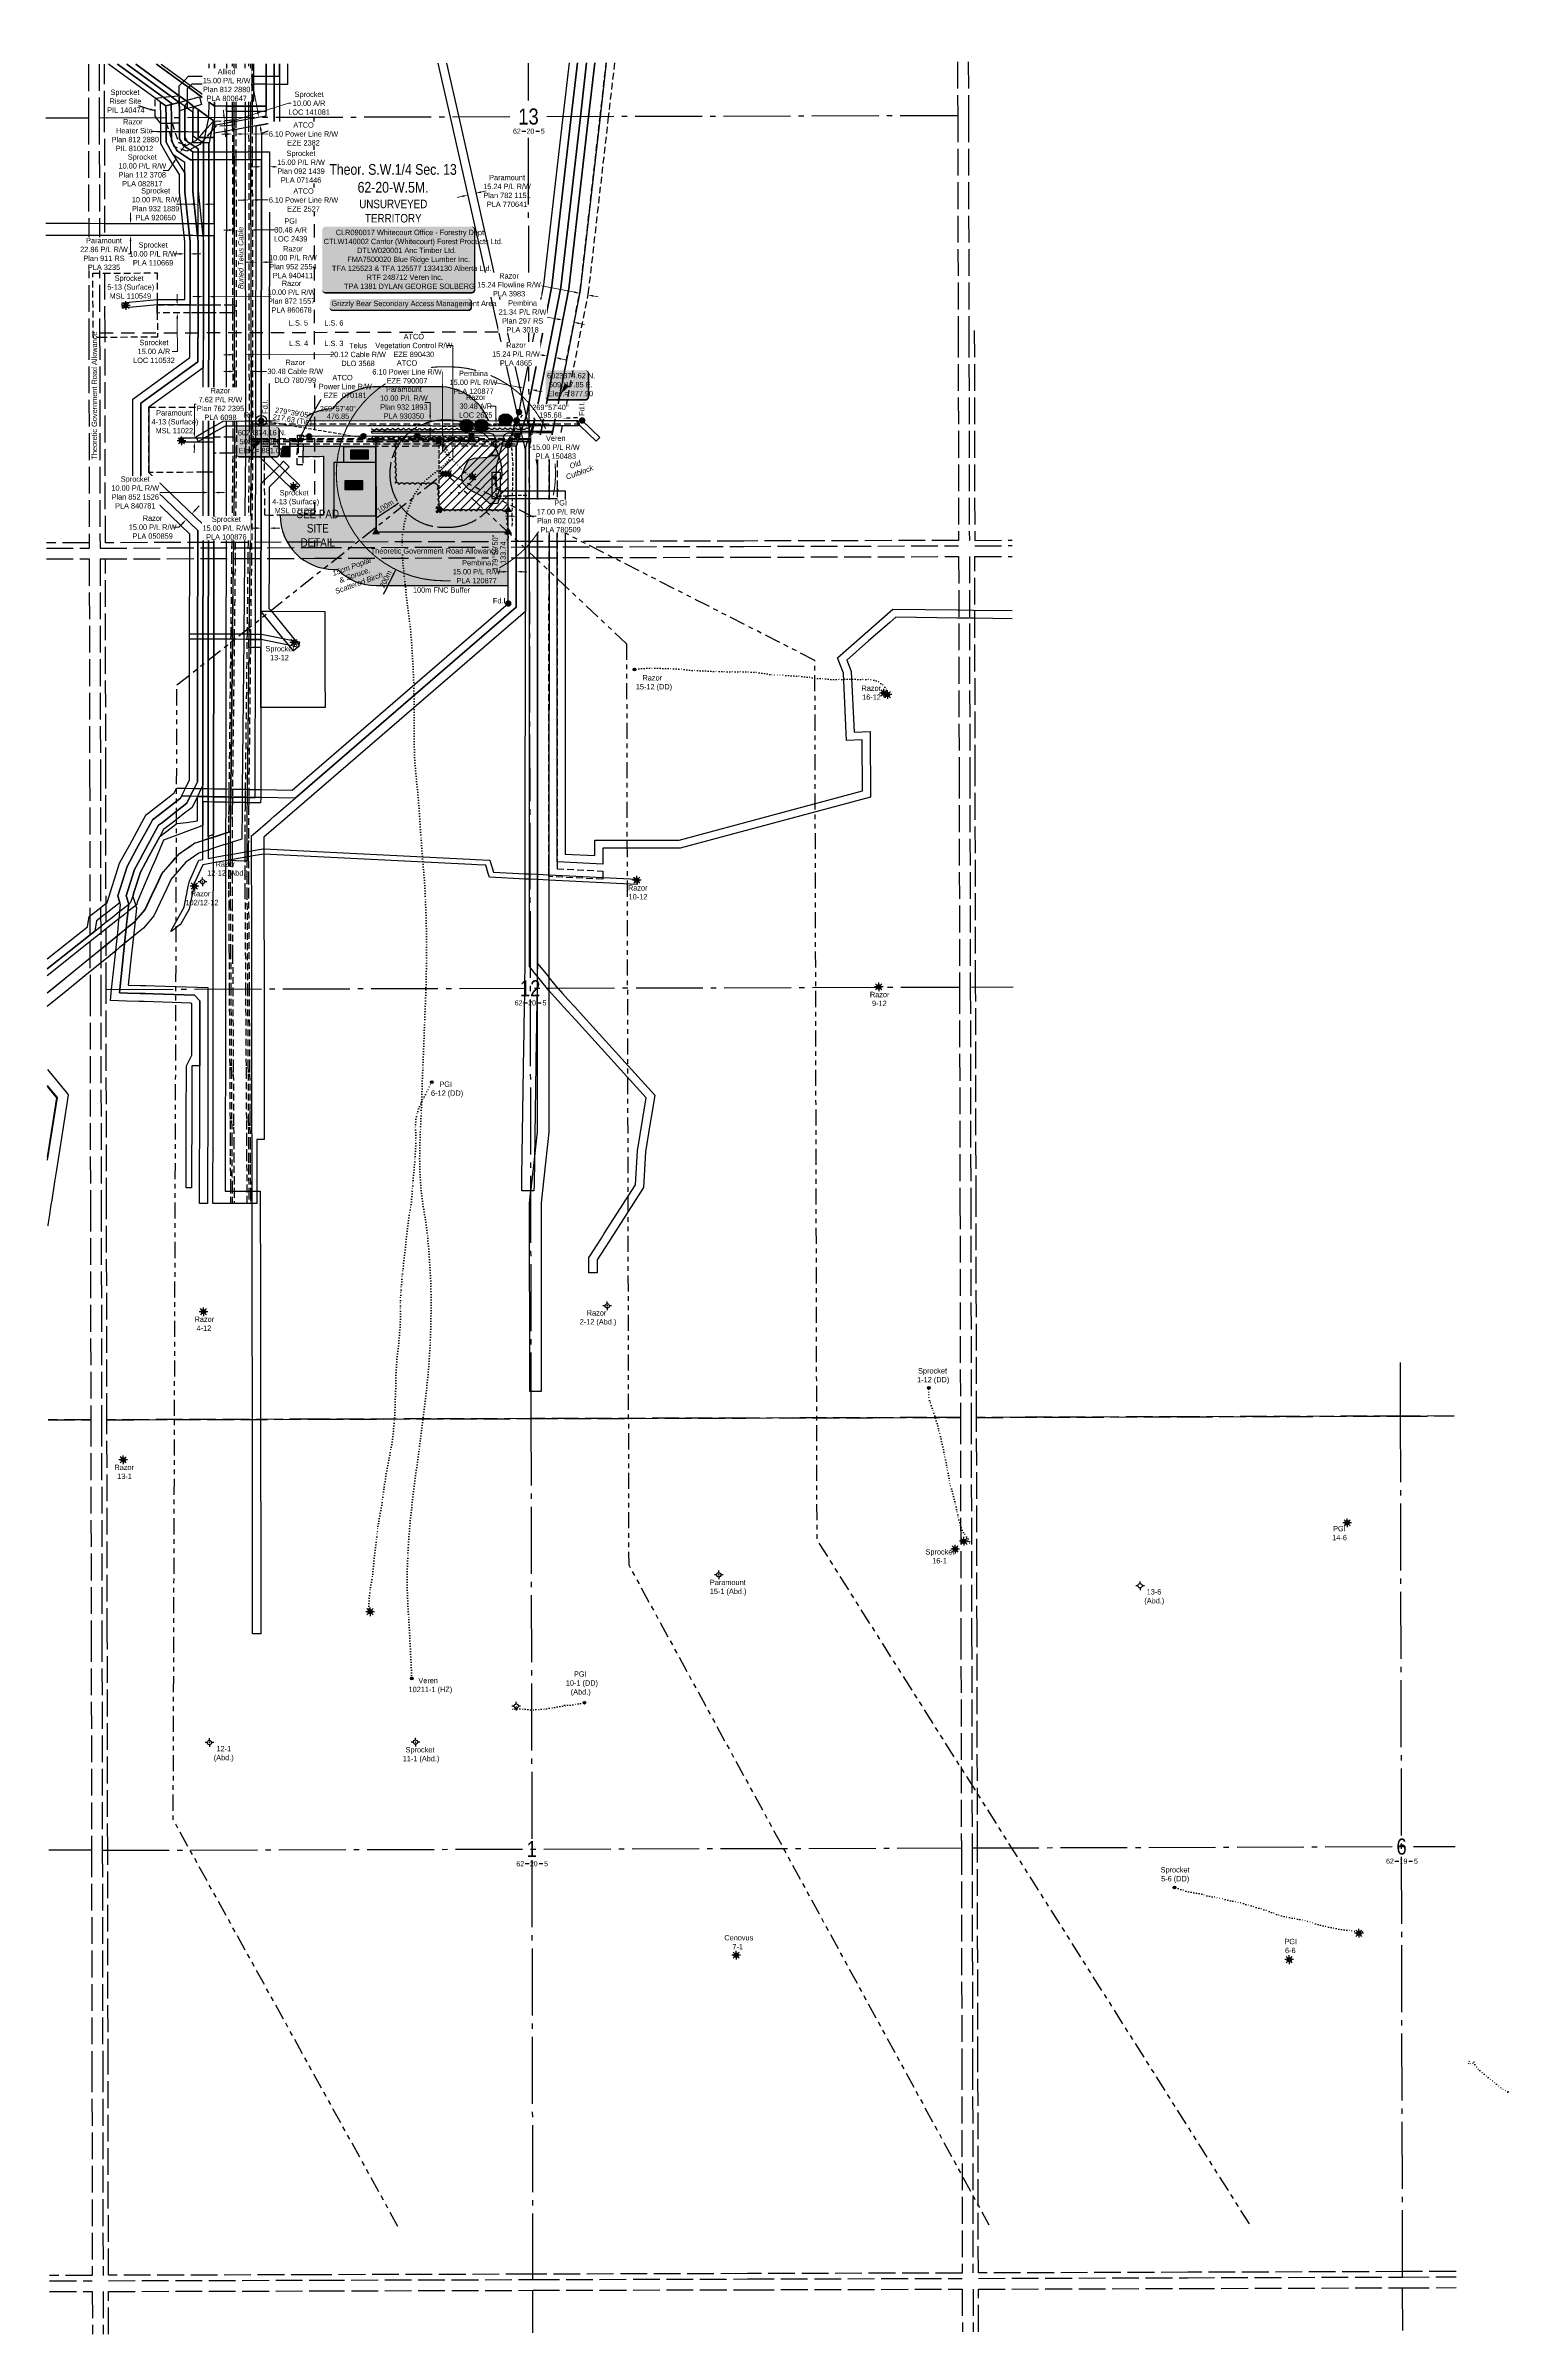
# Model space of a CAD drawing. Extents: x 504328 to 524869, y 6014084 to 6025549.
# Drawn here: x 507943 to 510676, y 6019799 to 6024075 of the extents above; entities that cross this region are included whole.
import ezdxf
from ezdxf.enums import TextEntityAlignment as Align

# ---------------------------------------------------------------- set-up
doc = ezdxf.new("R2010")
doc.units = 0
doc.header["$LTSCALE"] = 5
doc.header["$PDSIZE"] = 0.5
for name, pattern in [('0', [1, 1, 0]), ('foc-ACCESSROAD', [3.75, 2.5, -1.25]), ('foc-BUFFER', [16.75, 15, -1.75]), ('foc-DOT', [1, 0.2, -0.8]), ('foc-DRILLPATH', [14.75, 6, -1.75, 1.75, -1.75, 1.75, -1.75]), ('foc-FLOWLINE', [3.75, 2.5, -1.25]), ('foc-LSD', [8, 5, -3]), ('foc-QUARTERLINE', [33, 25, -3, 2, -3]), ('foc-TIELINE', [1.875, 1.25, -0.625]), ('foc-TRAV', [1.875, 1.25, -0.625]), ('foc-UNSURVEYED', [12.5, 10, -2.5]), ('UG_PIPE', [1.875, 1.25, -0.625])]:
    doc.linetypes.add(name, pattern=pattern)
doc.layers.get('Defpoints').update_dxf_attribs({"color": 9})
for name, color, linetype in [('10', 1, 'Continuous'), ('35', 37, 'Continuous'), ('9', 3, 'Continuous'), ('AS-DRILL', 8, 'foc-DOT'), ('AS-DRILL-T', 8, 'Continuous'), ('AS-PIPE-UG', 44, 'UG_PIPE'), ('AS-POWER', 104, 'foc-POWER'), ('AS-POWER-EXISTING-PP', 72, 'Continuous'), ('AS-ROADS', 254, 'Continuous'), ('AS-SYMBOL', 7, 'Continuous'), ('AS-TELUS', 224, 'foc-TEL'), ('AS-WILDLIFE-BLOCK', 131, 'Continuous'), ('AUX-BUFFER', 7, 'foc-BUFFER'), ('C-RW', 13, 'Continuous'), ('C-SYMBOL', 7, 'Continuous'), ('C-WS-S', 8, 'Continuous'), ('DETAIL-T', 7, 'Continuous'), ('ee0bc257-db47-4c66-b229-5', 7, 'Continuous'), ('F-AR', 190, 'foc-ACCESSROAD'), ('F-EZE', 190, 'foc-FLOWLINE'), ('F-FLOWLINE', 190, 'foc-FLOWLINE'), ('F-RW', 190, 'Continuous'), ('F-WS', 190, 'foc-ACCESSROAD'), ('F-WS-S', 8, 'Continuous'), ('L-BD', 7, 'Continuous'), ('L-DETAIL-T', 3, 'Continuous'), ('L-MON', 1, 'Continuous'), ('L-ROAD-T', 7, 'Continuous'), ('L-SECLBL', 7, 'Continuous'), ('L-SECQ', 8, 'foc-QUARTERLINE'), ('L-SECTION-LSD', 7, 'foc-LSD'), ('L-TIE', 7, 'foc-TIELINE'), ('L-UNS-T', 3, 'Continuous'), ('L-USEC', 7, 'foc-UNSURVEYED'), ('MSL', 7, 'Continuous'), ('P-BUFFER-H 30m', 51, 'Continuous'), ('P-BUFFER-T', 40, 'Continuous'), ('P-CROSSINGS', 250, 'Continuous'), ('P-PDRILLPATH', 12, 'foc-DRILLPATH'), ('P-PROPOSED', 10, 'Continuous'), ('P-PROPOSED-EXISTING-H', 59, 'Continuous'), ('P-PROPOSED-H', 21, 'Continuous'), ('P-TEMP-BLOCKS', 250, 'Continuous'), ('P-TEMP-H', 41, 'Continuous'), ('P-TEMP_WORKSPACE', 46, 'Continuous'), ('P-TRAV', 4, 'foc-TRAV'), ('PIL', 7, 'Continuous'), ('PLA', 7, 'Continuous'), ('T-BUSH', 110, '0'), ('T-BUSH-T', 110, 'Continuous')]:
    doc.layers.add(name, color=color, linetype=linetype)
for name, color, linetype, lineweight in [('C-RW-T', 13, 'Continuous', 9), ('F-AR-T', 190, 'Continuous', 9), ('F-EZE-T', 190, 'Continuous', 9), ('F-FLOWLINE-T', 190, 'Continuous', 9), ('F-RW-T', 190, 'Continuous', 9), ('F-WS-T', 190, 'Continuous', 9), ('T-TEXT', 48, 'Continuous', 18)]:
    doc.layers.add(name, color=color, linetype=linetype, lineweight=lineweight)
doc.layers.add('L-MON1', color=7, linetype='Continuous', lineweight=30, true_color=0x000000)
doc.styles.add('100L', font='ARIALN.TTF', dxfattribs={"height": 11})
doc.styles.add('175L', font='ARIALN.TTF', dxfattribs={"height": 20})
doc.styles.add('80', font='ARIALN.TTF', dxfattribs={"height": 10})
doc.styles.add('80CG', font='ARIALN.TTF', dxfattribs={"height": 10})
doc.styles.add('80L', font='ARIALN.TTF', dxfattribs={"height": 10})
doc.styles.add('Crossing', font='ARIALN.TTF', dxfattribs={"height": 10})
doc.styles.add('foc-LtypeFont', font='ARIALN.TTF', dxfattribs={"height": 7.35})
doc.styles.add('SIMPLEX', font='ARIALN.TTF')
doc.linetypes.add('foc-POWER', pattern='A,6,-1,["P",foc-LtypeFont,S=0.2,R=0,X=-0.625,Y=-0.75],-1.24,4', length=12.24)
doc.linetypes.add('foc-TEL', pattern='A,2,-1,["T",foc-LtypeFont,S=0.2,R=0,X=-0.425,Y=-0.75],-1.24,8', length=12.24)
doc.dimstyles.new('CG2011', dxfattribs={"dimscale": 5, "dimtxt": 9, "dimasz": 2, "dimexe": 0.2, "dimexo": 0.0625, "dimgap": 0.5, "dimtad": 0, "dimtih": 1, "dimtoh": 1, "dimzin": 0, "dimdsep": 46, "dimtxsty": '80CG', "dimcen": 0.1, "dimse1": 1, "dimse2": 1, "dimclrd": 256, "dimclrt": 256, "dimaunit": 1, "dimadec": 4, "dimazin": 0, "dimtfac": 0.06, "dimtofl": 0, "dimtmove": 0, "dimatfit": 1, "dimfxl": 0.2, "dimtolj": 1, "dimtzin": 0, "dimlwd": -1, "dimarcsym": 0})
doc.dimstyles.new('Compass 5 000', dxfattribs={"dimscale": 5, "dimtxt": 9, "dimasz": 2, "dimexe": 0.2, "dimexo": 0.0625, "dimgap": 0.5, "dimtad": 0, "dimtih": 1, "dimtoh": 1, "dimzin": 0, "dimdsep": 46, "dimtxsty": '80CG', "dimcen": 0.1, "dimse1": 1, "dimse2": 1, "dimclrd": 256, "dimclrt": 256, "dimaunit": 1, "dimadec": 4, "dimazin": 0, "dimtfac": 0.06, "dimtofl": 0, "dimtmove": 0, "dimatfit": 1, "dimfxl": 0.2, "dimtolj": 1, "dimtzin": 0, "dimlwd": -1, "dimarcsym": 0})

# ---------------------------------------------------------------- blocks, each defined once
blk = doc.blocks.new('*D426')
at = {"layer": 'Defpoints', "color": 0, "transparency": 16777216}
for p in [(508343.6, 6023926.5), (508345.2, 6023942), (508347.8, 6023927.2)]:
    blk.add_point(p, dxfattribs=at)
at = {"layer": 'F-RW-T', "transparency": 16777216}
for p, q in [((508330.3, 6024001.2), (508320.3, 6024001.2)), ((508339.2, 6023951.1), (508330.3, 6024001.2)), ((508345.3, 6023916.6), (508347.1, 6023906.8))]:
    blk.add_line(p, q, dxfattribs=at)
for points in [[(508340.9, 6023951.4), (508337.6, 6023950.8), (508341, 6023941.2)], [(508347, 6023916.9), (508343.7, 6023916.3), (508343.6, 6023926.5)]]:
    blk.add_solid(points, dxfattribs=at)
at = {"layer": 'F-RW-T', "transparency": 16777216, "insert": (508281.2, 6024001.2), "char_height": 10, "attachment_point": 5, "style": '80CG', "bg_fill": 3, "box_fill_scale": 1.1, "bg_fill_color": 256, "bg_fill_true_color": 13158600, "bg_fill_transparency": 0}
blk.add_mtext('\\A1;Allied\\P15.00 P/L R/W\\PPlan 812 2880\\PPLA 800647', dxfattribs=at)
blk = doc.blocks.new('*D427')
at = {"layer": 'Defpoints', "color": 0, "transparency": 16777216}
for p in [(508822.4, 6023195.6), (508822.4, 6023177.9), (508839.4, 6023177.9)]:
    blk.add_point(p, dxfattribs=at)
at = {"layer": 'F-RW-T', "transparency": 16777216}
for p, q in [((508812.4, 6023195.6), (508802.4, 6023195.6)), ((508849.4, 6023195.6), (508866, 6023195.6))]:
    blk.add_line(p, q, dxfattribs=at)
for points in [[(508812.4, 6023197.3), (508812.4, 6023194), (508822.4, 6023195.6)], [(508849.4, 6023197.3), (508849.4, 6023194), (508839.4, 6023195.6)]]:
    blk.add_solid(points, dxfattribs=at)
at = {"layer": 'F-RW-T', "transparency": 16777216, "insert": (508905.1, 6023195.6), "char_height": 10, "attachment_point": 5, "style": '80CG', "bg_fill": 3, "box_fill_scale": 1.1, "bg_fill_color": 256, "bg_fill_true_color": 13158600, "bg_fill_transparency": 0}
blk.add_mtext('\\A1;PGI\\P17.00 P/L R/W\\PPlan 802 0194\\PPLA 780509', dxfattribs=at)
blk = doc.blocks.new('L-SECLBL')
at = {"layer": '9', "color": 7}
for p, q in [((-5.1, -27.8), (-12.3, -27.8)), ((20.7, -27.8), (13.5, -27.8))]:
    blk.add_line(p, q, dxfattribs=at)
at = {"layer": '10', "color": 2, "style": 'SIMPLEX'}
blk.add_attdef('SEC', text='', height=30, dxfattribs=at).set_placement((0, 0), align=Align.MIDDLE)
at = {"layer": '10', "color": 5, "style": '80L'}
blk.add_attdef('TWP', text='', height=9.5, dxfattribs=at).set_placement((-14.4, -27.4), align=Align.MIDDLE_RIGHT)
blk.add_attdef('RGE', text='', height=9.5, dxfattribs=at).set_placement((3.6, -27.4), align=Align.MIDDLE_CENTER)
blk.add_attdef('MER', text='', height=9.5, dxfattribs=at).set_placement((23.2, -27.4), align=Align.MIDDLE_LEFT)
blk = doc.blocks.new('LABEL_ROAD_THEORETIC')
at = {"layer": 'L-ROAD-T', "style": '80L'}
blk.add_text('Theoretic Government Road Allowance', height=10, dxfattribs=at).set_placement((0, 0), align=Align.MIDDLE_CENTER)
blk = doc.blocks.new('*U429')
h = blk.add_hatch(color=255)
edge = h.paths.add_edge_path()
edge.add_line((-136.5, -62.5), (136.5, -62.5))
edge.add_arc((136.5, -56.5), 6, 270, 360)
edge.add_line((142.5, -56.5), (142.5, 55))
edge.add_arc((136.5, 55), 6, 0, 90)
edge.add_line((136.5, 61), (-136.5, 61))
edge.add_arc((-136.5, 55), 6, 90, 180)
edge.add_line((-142.5, 55), (-142.5, -56.5))
edge.add_arc((-136.5, -56.5), 6, 180, 270)
at = {"color": 44, "flags": 128}
blk.add_lwpolyline([(-136.5, -62.5, 3, 3, 0), (136.5, -62.5, 3, 3, 0.414214), (142.5, -56.5, 3, 3, 0), (142.5, 55, 3, 0, 0.414214), (136.5, 61, 0, 0, 0), (-136.5, 61, 0, 0, 0.414214), (-142.5, 55, 0, 0, 0), (-142.5, -56.5, 0, 3, 0.414214)], format="xyseb", close=True, dxfattribs=at)
at = {"color": 44, "style": '80'}
blk.add_attdef('ENTER_TEXT_001', (-36, -5), '', height=10, dxfattribs=at)
blk = doc.blocks.new('*D430')
at = {"layer": 'Defpoints', "color": 0, "transparency": 16777216}
for p in [(508784.5, 6023368.5), (508953.6, 6023368.7), (508953.6, 6023338.2)]:
    blk.add_point(p, dxfattribs=at)
at = {"layer": 'F-AR-T', "transparency": 16777216}
for p, q in [((508784.4, 6023401.3), (508774.4, 6023401.3)), ((508784.4, 6023378.5), (508784.4, 6023401.3)), ((508784.5, 6023328), (508784.5, 6023318))]:
    blk.add_line(p, q, dxfattribs=at)
for points in [[(508786.1, 6023378.5), (508782.8, 6023378.5), (508784.5, 6023368.5)], [(508786.2, 6023328), (508782.8, 6023328), (508784.5, 6023338)]]:
    blk.add_solid(points, dxfattribs=at)
at = {"layer": 'F-AR-T', "transparency": 16777216, "insert": (508746.5, 6023401.3), "char_height": 10, "attachment_point": 5, "style": '80CG'}
blk.add_mtext('\\A1;Razor\\P30.48 A/R\\PLOC 2625', dxfattribs=at)
blk = doc.blocks.new('*D431')
at = {"layer": 'Defpoints', "color": 0, "transparency": 16777216}
for p in [(508296, 6023517.4), (508316.1, 6023517.5), (508316.1, 6023497.5)]:
    blk.add_point(p, dxfattribs=at)
at = {"layer": 'F-AR-T', "transparency": 16777216}
for p, q in [((508286, 6023497.4), (508276, 6023497.4)), ((508326.1, 6023497.5), (508480.7, 6023497.8))]:
    blk.add_line(p, q, dxfattribs=at)
for points in [[(508286, 6023499.1), (508286, 6023495.8), (508296, 6023497.4)], [(508326.1, 6023499.2), (508326.2, 6023495.8), (508316.1, 6023497.5)]]:
    blk.add_solid(points, dxfattribs=at)
at = {"layer": 'F-AR-T', "transparency": 16777216, "insert": (508526.6, 6023497.8), "char_height": 10, "attachment_point": 5, "style": '80CG'}
blk.add_mtext('\\A1;Telus\\P20.12 Cable R/W\\PDLO 3568', dxfattribs=at)
blk = doc.blocks.new('*D432')
at = {"layer": 'Defpoints', "color": 0, "transparency": 16777216}
for p in [(508295.6, 6023747.2), (508326, 6023747.3), (508326.1, 6023730.5)]:
    blk.add_point(p, dxfattribs=at)
at = {"layer": 'F-AR-T', "transparency": 16777216}
for p, q in [((508285.6, 6023730.4), (508275.6, 6023730.4)), ((508336.1, 6023730.5), (508372.7, 6023730.6))]:
    blk.add_line(p, q, dxfattribs=at)
for points in [[(508285.6, 6023732.1), (508285.6, 6023728.7), (508295.6, 6023730.4)], [(508336.1, 6023732.2), (508336.1, 6023728.8), (508326.1, 6023730.5)]]:
    blk.add_solid(points, dxfattribs=at)
at = {"layer": 'F-AR-T', "transparency": 16777216, "insert": (508400.7, 6023730.6), "char_height": 10, "attachment_point": 5, "style": '80CG'}
blk.add_mtext('\\A1;PGI\\P30.48 A/R\\PLOC 2439', dxfattribs=at)
blk = doc.blocks.new('*D433')
at = {"layer": 'Defpoints', "color": 0, "transparency": 16777216}
for p in [(508188.8, 6023575.4), (508193.4, 6023590.4), (508193.6, 6023575.4)]:
    blk.add_point(p, dxfattribs=at)
at = {"layer": 'F-AR-T', "transparency": 16777216}
for p, q in [((508188.6, 6023600.3), (508188.5, 6023610.3)), ((508188.9, 6023565.4), (508189, 6023555.4)), ((508189.5, 6023503.5), (508189, 6023555.4)), ((508179.5, 6023503.5), (508189.5, 6023503.5))]:
    blk.add_line(p, q, dxfattribs=at)
for points in [[(508190.3, 6023600.4), (508186.9, 6023600.3), (508188.7, 6023590.3)], [(508190.6, 6023565.4), (508187.3, 6023565.3), (508188.8, 6023575.4)]]:
    blk.add_solid(points, dxfattribs=at)
at = {"layer": 'F-AR-T', "transparency": 16777216, "insert": (508145.3, 6023503.5), "char_height": 10, "attachment_point": 5, "style": '80CG'}
blk.add_mtext('\\A1;Sprocket\\P15.00 A/R\\PLOC 110532', dxfattribs=at)
blk = doc.blocks.new('*D434')
at = {"layer": 'Defpoints', "color": 0, "transparency": 16777216}
for p in [(508275.7, 6023934.5), (508276.5, 6023924.5), (508276.8, 6023934.5)]:
    blk.add_point(p, dxfattribs=at)
at = {"layer": 'F-AR-T', "transparency": 16777216}
for p, q in [((508276.1, 6023944.5), (508275.3, 6023954.5)), ((508277.2, 6023929.6), (508396.7, 6023967.2)), ((508396.7, 6023967.2), (508401.7, 6023967.2)), ((508277.5, 6023924.6), (508276.8, 6023934.5)), ((508278.3, 6023914.6), (508279, 6023904.6))]:
    blk.add_line(p, q, dxfattribs=at)
for points in [[(508277.7, 6023944.6), (508274.4, 6023944.4), (508276.8, 6023934.5)], [(508280, 6023914.7), (508276.6, 6023914.5), (508277.5, 6023924.6)]]:
    blk.add_solid(points, dxfattribs=at)
at = {"layer": 'F-AR-T', "transparency": 16777216, "insert": (508435.2, 6023967.2), "char_height": 10, "attachment_point": 5, "style": '80CG'}
blk.add_mtext('\\A1;Sprocket\\P10.00 A/R\\PLOC 141081', dxfattribs=at)
blk = doc.blocks.new('*D435')
at = {"layer": 'Defpoints', "color": 0, "transparency": 16777216}
for p in [(508643.5, 6023330.9), (508643.5, 6023326.3), (508703.7, 6023326.4)]:
    blk.add_point(p, dxfattribs=at)
at = {"layer": 'F-EZE-T', "transparency": 16777216}
for p, q in [((508703.5, 6023514.6), (508693.5, 6023514.6)), ((508703.7, 6023341), (508703.5, 6023514.6)), ((508703.7, 6023316.4), (508703.7, 6023306.4))]:
    blk.add_line(p, q, dxfattribs=at)
for points in [[(508705.4, 6023341), (508702, 6023341), (508703.7, 6023331)], [(508705.4, 6023316.4), (508702.1, 6023316.4), (508703.7, 6023326.4)]]:
    blk.add_solid(points, dxfattribs=at)
at = {"layer": 'F-EZE-T', "transparency": 16777216, "insert": (508630.9, 6023514.6), "char_height": 10, "attachment_point": 5, "style": '80CG'}
blk.add_mtext('\\A1;ATCO\\PVegetation Control R/W\\PEZE 890430', dxfattribs=at)
blk = doc.blocks.new('*D436')
at = {"layer": 'Defpoints', "color": 0, "transparency": 16777216}
for p in [(508298.3, 6023909.7), (508292.3, 6023887.5), (508298.3, 6023887.5)]:
    blk.add_point(p, dxfattribs=at)
at = {"layer": 'F-EZE-T', "transparency": 16777216}
for p, q in [((508282.2, 6023909.6), (508272.2, 6023909.6)), ((508308.3, 6023909.7), (508368.5, 6023909.8))]:
    blk.add_line(p, q, dxfattribs=at)
for points in [[(508282.2, 6023911.3), (508282.2, 6023908), (508292.2, 6023909.7)], [(508308.3, 6023911.3), (508308.3, 6023908), (508298.3, 6023909.7)]]:
    blk.add_solid(points, dxfattribs=at)
at = {"layer": 'F-EZE-T', "transparency": 16777216, "insert": (508424.8, 6023909.8), "char_height": 10, "attachment_point": 5, "style": '80CG', "bg_fill": 3, "box_fill_scale": 1.1, "bg_fill_color": 256, "bg_fill_true_color": 13158600, "bg_fill_transparency": 0}
blk.add_mtext('\\A1;ATCO\\P6.10 Power Line R/W\\PEZE 2382', dxfattribs=at)
blk = doc.blocks.new('*D437')
at = {"layer": 'Defpoints', "color": 0, "transparency": 16777216}
for p in [(508322.9, 6023799.8), (508329, 6023799.8), (508329, 6023786.5)]:
    blk.add_point(p, dxfattribs=at)
at = {"layer": 'F-EZE-T', "transparency": 16777216}
for p, q in [((508312.9, 6023786.4), (508302.9, 6023786.4)), ((508339, 6023786.5), (508368.4, 6023786.5))]:
    blk.add_line(p, q, dxfattribs=at)
for points in [[(508312.9, 6023788.1), (508312.9, 6023784.8), (508322.9, 6023786.5)], [(508339, 6023788.2), (508339, 6023784.8), (508329, 6023786.5)]]:
    blk.add_solid(points, dxfattribs=at)
at = {"layer": 'F-EZE-T', "transparency": 16777216, "insert": (508424.8, 6023786.5), "char_height": 10, "attachment_point": 5, "style": '80CG', "bg_fill": 3, "box_fill_scale": 1.1, "bg_fill_color": 256, "bg_fill_true_color": 13158600, "bg_fill_transparency": 0}
blk.add_mtext('\\A1;ATCO\\P6.10 Power Line R/W\\PEZE 2527', dxfattribs=at)
blk = doc.blocks.new('*D438')
at = {"layer": 'Defpoints', "color": 0, "transparency": 16777216}
blk.add_point((508346.1, 6023847.1), dxfattribs=at)
at = {"layer": 'F-RW-T', "transparency": 16777216}
for p, q in [((508336.1, 6023848.6), (508326.1, 6023848.6)), ((508371.1, 6023848.6), (508381.1, 6023848.6))]:
    blk.add_line(p, q, dxfattribs=at)
for points in [[(508336.1, 6023850.3), (508336.1, 6023846.9), (508346.1, 6023848.6)], [(508371.1, 6023850.2), (508371.1, 6023846.9), (508361.1, 6023848.6)]]:
    blk.add_solid(points, dxfattribs=at)
at = {"layer": 'F-RW-T', "transparency": 16777216, "insert": (508420.2, 6023848.6), "char_height": 10, "attachment_point": 5, "style": '80CG', "bg_fill": 3, "box_fill_scale": 1.1, "bg_fill_color": 256, "bg_fill_true_color": 13158600, "bg_fill_transparency": 0}
blk.add_mtext('\\A1;Sprocket\\P15.00 P/L R/W\\PPlan 092 1439\\PPLA 071446', dxfattribs=at)
at = {"layer": 'Defpoints', "color": 0, "transparency": 16777216}
for p in [(508361.1, 6023848.6), (508361.1, 6023847.1)]:
    blk.add_point(p, dxfattribs=at)
blk = doc.blocks.new('*D439')
at = {"layer": 'Defpoints', "color": 0, "transparency": 16777216}
for p in [(508188.2, 6023865.9), (508190.5, 6023864.4), (508195.9, 6023872.8)]:
    blk.add_point(p, dxfattribs=at)
at = {"layer": 'F-RW-T', "transparency": 16777216}
for p, q in [((508182.8, 6023857.5), (508172.7, 6023841.8)), ((508199.1, 6023882.7), (508204.5, 6023891.1)), ((508172.7, 6023841.8), (508162.7, 6023841.8))]:
    blk.add_line(p, q, dxfattribs=at)
for points in [[(508181.4, 6023858.4), (508184.2, 6023856.5), (508188.2, 6023865.9)], [(508197.7, 6023883.6), (508200.5, 6023881.8), (508193.6, 6023874.3)]]:
    blk.add_solid(points, dxfattribs=at)
at = {"layer": 'F-RW-T', "transparency": 16777216, "insert": (508123.6, 6023841.8), "char_height": 10, "attachment_point": 5, "style": '80CG'}
blk.add_mtext('\\A1;Sprocket\\P10.00 P/L R/W\\PPlan 112 3708\\PPLA 082817', dxfattribs=at)
blk = doc.blocks.new('*D440')
at = {"layer": 'Defpoints', "color": 0, "transparency": 16777216}
for p in [(508202.8, 6023685.8), (508202.8, 6023676.6), (508212.8, 6023676.6)]:
    blk.add_point(p, dxfattribs=at)
at = {"layer": 'F-RW-T', "transparency": 16777216}
for p, q in [((508192.8, 6023685.8), (508182.8, 6023685.8)), ((508222.8, 6023685.8), (508232.8, 6023685.8))]:
    blk.add_line(p, q, dxfattribs=at)
for points in [[(508192.8, 6023687.5), (508192.8, 6023684.1), (508202.8, 6023685.8)], [(508222.8, 6023687.4), (508222.8, 6023684.1), (508212.8, 6023685.8)]]:
    blk.add_solid(points, dxfattribs=at)
at = {"layer": 'F-RW-T', "transparency": 16777216, "insert": (508143.7, 6023685.8), "char_height": 10, "attachment_point": 5, "style": '80CG'}
blk.add_mtext('\\A1;Sprocket\\P10.00 P/L R/W\\PPLA 110669', dxfattribs=at)
blk = doc.blocks.new('*D441')
at = {"layer": 'Defpoints', "color": 0, "transparency": 16777216}
for p in [(508227.9, 6023778.6), (508227.9, 6023773.4), (508237.8, 6023773.4)]:
    blk.add_point(p, dxfattribs=at)
at = {"layer": 'F-RW-T', "transparency": 16777216}
for p, q in [((508217.9, 6023778.6), (508187.6, 6023778.6)), ((508247.8, 6023778.5), (508257.8, 6023778.5))]:
    blk.add_line(p, q, dxfattribs=at)
for points in [[(508217.9, 6023780.2), (508217.9, 6023776.9), (508227.9, 6023778.6)], [(508247.9, 6023780.2), (508247.8, 6023776.9), (508237.8, 6023778.6)]]:
    blk.add_solid(points, dxfattribs=at)
at = {"layer": 'F-RW-T', "transparency": 16777216, "insert": (508148.5, 6023778.6), "char_height": 10, "attachment_point": 5, "style": '80CG'}
blk.add_mtext('\\A1;Sprocket\\P10.00 P/L R/W\\PPlan 932 1889\\PPLA 920650', dxfattribs=at)
blk = doc.blocks.new('*D442')
at = {"layer": 'Defpoints', "color": 0, "transparency": 16777216}
for p in [(508731.6, 6023795.7), (508777.9, 6023591), (508792.7, 6023594.3)]:
    blk.add_point(p, dxfattribs=at)
at = {"layer": 'F-RW-T', "transparency": 16777216}
for p, q in [((508721.9, 6023793.5), (508712.1, 6023791.3)), ((508756.2, 6023801.2), (508766, 6023803.4))]:
    blk.add_line(p, q, dxfattribs=at)
for points in [[(508721.5, 6023795.1), (508722.2, 6023791.8), (508731.6, 6023795.7)], [(508755.9, 6023802.9), (508756.6, 6023799.6), (508746.5, 6023799)]]:
    blk.add_solid(points, dxfattribs=at)
at = {"layer": 'F-RW-T', "transparency": 16777216, "insert": (508805.1, 6023803.4), "char_height": 10, "attachment_point": 5, "style": '80CG'}
blk.add_mtext('\\A1;Paramount\\P15.24 P/L R/W\\PPlan 782 1151\\PPLA 770641', dxfattribs=at)
blk = doc.blocks.new('*D443')
at = {"layer": 'Defpoints', "color": 0, "transparency": 16777216}
for p in [(508296.1, 6023483.7), (508326.5, 6023483.8), (508326.6, 6023466.2)]:
    blk.add_point(p, dxfattribs=at)
at = {"layer": 'F-RW-T', "transparency": 16777216}
for p, q in [((508286.1, 6023466.2), (508276.1, 6023466.1)), ((508336.6, 6023466.3), (508363.6, 6023466.3))]:
    blk.add_line(p, q, dxfattribs=at)
for points in [[(508286.1, 6023467.8), (508286.1, 6023464.5), (508296.1, 6023466.2)], [(508336.6, 6023467.9), (508336.6, 6023464.6), (508326.6, 6023466.2)]]:
    blk.add_solid(points, dxfattribs=at)
at = {"layer": 'F-RW-T', "transparency": 16777216, "insert": (508409.4, 6023466.3), "char_height": 10, "attachment_point": 5, "style": '80CG', "bg_fill": 3, "box_fill_scale": 1.1, "bg_fill_color": 256, "bg_fill_true_color": 13158600, "bg_fill_transparency": 0}
blk.add_mtext('\\A1;Razor\\P30.48 Cable R/W\\PDLO 780799', dxfattribs=at)
blk = doc.blocks.new('*D444')
at = {"layer": 'Defpoints', "color": 0, "transparency": 16777216}
for p in [(508161.9, 6023231.6), (508172.3, 6023242.4), (508205.7, 6023189.6)]:
    blk.add_point(p, dxfattribs=at)
at = {"layer": 'F-RW-T', "transparency": 16777216}
for p, q in [((508191.9, 6023175.2), (508181.9, 6023175.2)), ((508198.8, 6023182.4), (508191.9, 6023175.2)), ((508223, 6023207.7), (508229.9, 6023214.9))]:
    blk.add_line(p, q, dxfattribs=at)
for points in [[(508197.6, 6023183.5), (508200, 6023181.2), (508205.7, 6023189.6)], [(508221.8, 6023208.8), (508224.2, 6023206.5), (508216.1, 6023200.4)]]:
    blk.add_solid(points, dxfattribs=at)
at = {"layer": 'F-RW-T', "transparency": 16777216, "insert": (508142.8, 6023175.2), "char_height": 10, "attachment_point": 5, "style": '80CG'}
blk.add_mtext('\\A1;Razor\\P15.00 P/L R/W\\PPLA 050859', dxfattribs=at)
blk = doc.blocks.new('*D445')
at = {"layer": 'Defpoints', "color": 0, "transparency": 16777216}
for p in [(508237.7, 6023637.8), (508237.7, 6023605.9), (508247.7, 6023637.8)]:
    blk.add_point(p, dxfattribs=at)
at = {"layer": 'F-RW-T', "transparency": 16777216}
for p, q in [((508227.7, 6023605.9), (508217.7, 6023606)), ((508257.7, 6023605.9), (508363.5, 6023605.8))]:
    blk.add_line(p, q, dxfattribs=at)
for points in [[(508227.7, 6023607.6), (508227.7, 6023604.3), (508237.7, 6023605.9)], [(508257.7, 6023607.6), (508257.7, 6023604.2), (508247.7, 6023605.9)]]:
    blk.add_solid(points, dxfattribs=at)
at = {"layer": 'F-RW-T', "transparency": 16777216, "insert": (508402.5, 6023605.8), "char_height": 10, "attachment_point": 5, "style": '80CG'}
blk.add_mtext('\\A1;Razor\\P10.00 P/L R/W\\PPlan 872 1557\\PPLA 860678', dxfattribs=at)
blk = doc.blocks.new('*D446')
at = {"layer": 'Defpoints', "color": 0, "transparency": 16777216}
for p in [(508596.6, 6023374.4), (508596.6, 6023364.4), (508661.4, 6023374.4)]:
    blk.add_point(p, dxfattribs=at)
at = {"layer": 'F-RW-T', "transparency": 16777216}
for p, q in [((508661.4, 6023407.9), (508651.4, 6023407.9)), ((508661.4, 6023384.4), (508661.4, 6023407.9)), ((508661.4, 6023354.5), (508661.4, 6023344.5))]:
    blk.add_line(p, q, dxfattribs=at)
for points in [[(508663.1, 6023384.4), (508659.7, 6023384.4), (508661.4, 6023374.4)], [(508663.1, 6023354.5), (508659.8, 6023354.4), (508661.4, 6023364.5)]]:
    blk.add_solid(points, dxfattribs=at)
at = {"layer": 'F-RW-T', "transparency": 16777216, "insert": (508612.3, 6023407.9), "char_height": 10, "attachment_point": 5, "style": '80CG'}
blk.add_mtext('\\A1;Paramount\\P10.00 P/L R/W\\PPlan 932 1893\\PPLA 930350', dxfattribs=at)
blk = doc.blocks.new('*D447')
at = {"layer": 'Defpoints', "color": 0, "transparency": 16777216}
for p in [(507996.6, 6023742.5), (508101.6, 6023742.4)]:
    blk.add_point(p, dxfattribs=at)
at = {"layer": 'F-RW-T', "transparency": 16777216}
for p, q in [((508101.6, 6023752.4), (508101.6, 6023762.4)), ((508101.6, 6023709.7), (508101.6, 6023685.7)), ((508101.6, 6023685.7), (508091.6, 6023685.7))]:
    blk.add_line(p, q, dxfattribs=at)
for points in [[(508100, 6023752.4), (508103.3, 6023752.4), (508101.6, 6023742.4)], [(508099.9, 6023709.7), (508103.3, 6023709.7), (508101.6, 6023719.7)]]:
    blk.add_solid(points, dxfattribs=at)
at = {"layer": 'F-RW-T', "transparency": 16777216, "insert": (508052, 6023685.7), "char_height": 10, "attachment_point": 5, "style": '80CG', "bg_fill": 3, "box_fill_scale": 1.1, "bg_fill_color": 256, "bg_fill_true_color": 13158600, "bg_fill_transparency": 0}
blk.add_mtext('\\A1;Paramount\\P22.86 P/L R/W\\PPlan 911 RS\\PPLA 3235', dxfattribs=at)
at = {"layer": 'Defpoints', "color": 0, "transparency": 16777216}
blk.add_point((507996.5, 6023719.8), dxfattribs=at)
blk = doc.blocks.new('*D448')
at = {"layer": 'Defpoints', "color": 0, "transparency": 16777216}
for p in [(508336, 6023667.5), (508345.9, 6023670.3), (508345.9, 6023667.5)]:
    blk.add_point(p, dxfattribs=at)
at = {"layer": 'F-RW-T', "transparency": 16777216}
for p, q in [((508326, 6023670.4), (508316, 6023670.4)), ((508355.9, 6023670.3), (508365.9, 6023670.3))]:
    blk.add_line(p, q, dxfattribs=at)
for points in [[(508326, 6023672), (508326, 6023668.7), (508336, 6023670.4)], [(508355.9, 6023672), (508355.9, 6023668.7), (508345.9, 6023670.3)]]:
    blk.add_solid(points, dxfattribs=at)
at = {"layer": 'F-RW-T', "transparency": 16777216, "insert": (508405, 6023670.3), "char_height": 10, "attachment_point": 5, "style": '80CG'}
blk.add_mtext('\\A1;Razor\\P10.00 P/L R/W\\PPlan 952 2554\\PPLA 940411', dxfattribs=at)
blk = doc.blocks.new('*D450')
at = {"layer": 'Defpoints', "color": 0, "transparency": 16777216}
for p in [(508684.7, 6023341), (508913.7, 6023341.2), (508913.7, 6023335.1)]:
    blk.add_point(p, dxfattribs=at)
at = {"layer": 'F-EZE-T', "transparency": 16777216}
for p, q in [((508684.6, 6023465.3), (508674.6, 6023465.3)), ((508684.7, 6023351), (508684.6, 6023465.3)), ((508684.7, 6023324.9), (508684.7, 6023314.9))]:
    blk.add_line(p, q, dxfattribs=at)
for points in [[(508686.3, 6023351), (508683, 6023351), (508684.7, 6023341)], [(508686.4, 6023324.9), (508683, 6023324.9), (508684.7, 6023334.9)]]:
    blk.add_solid(points, dxfattribs=at)
at = {"layer": 'F-EZE-T', "transparency": 16777216, "insert": (508618.2, 6023465.3), "char_height": 10, "attachment_point": 5, "style": '80CG', "bg_fill": 3, "box_fill_scale": 1.1, "bg_fill_color": 256, "bg_fill_true_color": 13158600, "bg_fill_transparency": 0}
blk.add_mtext('\\A1;ATCO\\P6.10 Power Line R/W\\PEZE 790007', dxfattribs=at)
blk = doc.blocks.new('GAS')
h = blk.add_hatch(color=255)
h.dxf.hatch_style = 1
edge = h.paths.add_edge_path()
edge.add_arc((0, 0), 0.9, 0, 360)
for p, q in [((-0.81, 0), (-1.62, 0)), ((-0.57, 0.57), (-1.14, 1.14)), ((0, 0.81), (0, 1.62)), ((0.57, 0.57), (1.14, 1.14)), ((1.62, 0), (0.81, 0)), ((-0.57, -0.57), (-1.14, -1.14)), ((0, -0.81), (0, -1.62)), ((1.14, -1.14), (0.57, -0.57))]:
    blk.add_line(p, q)
blk.add_circle((0, 0), 0.8)
blk = doc.blocks.new('*D451')
at = {"layer": 'Defpoints', "color": 0, "transparency": 16777216}
for p in [(508208.8, 6023342), (508208.8, 6023334.4), (508220.8, 6023342)]:
    blk.add_point(p, dxfattribs=at)
at = {"layer": 'F-RW-T', "transparency": 16777216}
for p, q in [((508220.8, 6023352), (508220.8, 6023405.3)), ((508220.8, 6023405.3), (508230.8, 6023405.3)), ((508220.8, 6023324.3), (508220.7, 6023314.3))]:
    blk.add_line(p, q, dxfattribs=at)
for points in [[(508219.1, 6023352), (508222.4, 6023352), (508220.8, 6023342)], [(508219.1, 6023324.3), (508222.4, 6023324.3), (508220.8, 6023334.3)]]:
    blk.add_solid(points, dxfattribs=at)
at = {"layer": 'F-RW-T', "transparency": 16777216, "insert": (508269.6, 6023405.3), "char_height": 10, "attachment_point": 5, "style": '80CG', "bg_fill": 3, "box_fill_scale": 1.1, "bg_fill_color": 256, "bg_fill_true_color": 13158600, "bg_fill_transparency": 0}
blk.add_mtext('\\A1;Razor\\P7.62 P/L R/W\\PPlan 762 2395\\PPLA 6098', dxfattribs=at)
blk = doc.blocks.new('*D452')
at = {"layer": 'Defpoints', "color": 0, "transparency": 16777216}
for p in [(508807.3, 6023096.9), (508807.3, 6023092), (508822.3, 6023096.9)]:
    blk.add_point(p, dxfattribs=at)
at = {"layer": 'F-RW-T', "transparency": 16777216}
for p, q in [((508797.3, 6023092), (508787.3, 6023092)), ((508832.3, 6023092), (508842.3, 6023092))]:
    blk.add_line(p, q, dxfattribs=at)
for points in [[(508797.3, 6023093.7), (508797.3, 6023090.3), (508807.3, 6023092)], [(508832.3, 6023093.7), (508832.3, 6023090.3), (508822.3, 6023092)]]:
    blk.add_solid(points, dxfattribs=at)
at = {"layer": 'F-RW-T', "transparency": 16777216, "insert": (508748.2, 6023092), "char_height": 10, "attachment_point": 5, "style": '80CG'}
blk.add_mtext('\\A1;Pembina\\P15.00 P/L R/W\\PPLA 120877', dxfattribs=at)
blk = doc.blocks.new('*D455')
at = {"layer": 'Defpoints', "color": 0, "transparency": 16777216}
for p in [(508247.3, 6023263.4), (508257.3, 6023263.4), (508247.3, 6023239.9)]:
    blk.add_point(p, dxfattribs=at)
at = {"layer": 'F-RW-T', "transparency": 16777216}
for p, q in [((508237.3, 6023239.9), (508149.5, 6023240)), ((508267.3, 6023239.9), (508277.3, 6023239.8))]:
    blk.add_line(p, q, dxfattribs=at)
for points in [[(508237.3, 6023241.6), (508237.3, 6023238.2), (508247.3, 6023239.9)], [(508267.3, 6023241.5), (508267.3, 6023238.2), (508257.3, 6023239.9)]]:
    blk.add_solid(points, dxfattribs=at)
at = {"layer": 'F-RW-T', "transparency": 16777216, "insert": (508110.4, 6023240), "char_height": 10, "attachment_point": 5, "style": '80CG', "bg_fill": 3, "box_fill_scale": 1.1, "bg_fill_color": 256, "bg_fill_true_color": 13158600, "bg_fill_transparency": 0}
blk.add_mtext('\\A1;Sprocket\\P10.00 P/L R/W\\PPlan 852 1526\\PPLA 840781', dxfattribs=at)
blk = doc.blocks.new('*D456')
at = {"layer": 'Defpoints', "color": 0, "transparency": 16777216}
for p in [(508360.4, 6023173.4), (508345.4, 6023168.2), (508360.4, 6023168.2)]:
    blk.add_point(p, dxfattribs=at)
at = {"layer": 'F-RW-T', "transparency": 16777216}
for p, q in [((508335.5, 6023173.4), (508319.7, 6023173.4)), ((508370.4, 6023173.4), (508380.4, 6023173.4))]:
    blk.add_line(p, q, dxfattribs=at)
for points in [[(508335.5, 6023175.1), (508335.5, 6023171.8), (508345.5, 6023173.4)], [(508370.4, 6023175.1), (508370.4, 6023171.7), (508360.4, 6023173.4)]]:
    blk.add_solid(points, dxfattribs=at)
at = {"layer": 'F-RW-T', "transparency": 16777216, "insert": (508280.6, 6023173.4), "char_height": 10, "attachment_point": 5, "style": '80CG', "bg_fill": 3, "box_fill_scale": 1.1, "bg_fill_color": 256, "bg_fill_true_color": 13158600, "bg_fill_transparency": 0}
blk.add_mtext('\\A1;Sprocket\\P15.00 P/L R/W\\PPLA 100876', dxfattribs=at)
blk = doc.blocks.new('*D459')
at = {"layer": 'Defpoints', "color": 0, "transparency": 16777216}
for p in [(508836.2, 6023435.1), (508837.7, 6023442.6), (508852.4, 6023439.7)]:
    blk.add_point(p, dxfattribs=at)
at = {"layer": 'F-RW-T', "transparency": 16777216}
for p, q in [((508826.4, 6023437), (508781.4, 6023445.8)), ((508860.7, 6023430.2), (508870.5, 6023428.3))]:
    blk.add_line(p, q, dxfattribs=at)
for points in [[(508826.7, 6023438.6), (508826.1, 6023435.3), (508836.2, 6023435.1)], [(508861, 6023431.9), (508860.4, 6023428.6), (508850.9, 6023432.2)]]:
    blk.add_solid(points, dxfattribs=at)
at = {"layer": 'F-RW-T', "transparency": 16777216, "insert": (508742.4, 6023445.8), "char_height": 10, "attachment_point": 5, "style": '80CG'}
blk.add_mtext('\\A1;Pembina\\P15.00 P/L R/W\\PPLA 120877', dxfattribs=at)
blk = doc.blocks.new('*D460')
at = {"layer": 'Defpoints', "color": 0, "transparency": 16777216}
blk.add_point((508895.1, 6023490.2), dxfattribs=at)
at = {"layer": 'F-RW-T', "transparency": 16777216}
for p, q in [((508870.7, 6023496.6), (508860.9, 6023498.6)), ((508905.3, 6023489.9), (508915.1, 6023487.9))]:
    blk.add_line(p, q, dxfattribs=at)
for points in [[(508871, 6023498.3), (508870.4, 6023495), (508880.5, 6023494.7)], [(508905.6, 6023491.5), (508904.9, 6023488.2), (508895.5, 6023491.8)]]:
    blk.add_solid(points, dxfattribs=at)
at = {"layer": 'F-RW-T', "transparency": 16777216, "insert": (508821.8, 6023498.6), "char_height": 10, "attachment_point": 5, "style": '80CG', "bg_fill": 3, "box_fill_scale": 1.1, "bg_fill_color": 256, "bg_fill_true_color": 13158600, "bg_fill_transparency": 0}
blk.add_mtext('\\A1;Razor\\P15.24 P/L R/W\\PPLA 4865', dxfattribs=at)
at = {"layer": 'Defpoints', "color": 0, "transparency": 16777216}
for p in [(508880.2, 6023493.1), (508880.5, 6023494.7)]:
    blk.add_point(p, dxfattribs=at)
blk = doc.blocks.new('*D461')
at = {"layer": 'Defpoints', "color": 0, "transparency": 16777216}
for p in [(508909.2, 6023561.9), (508903.9, 6023535), (508924.9, 6023530.9)]:
    blk.add_point(p, dxfattribs=at)
at = {"layer": 'F-RW-T', "transparency": 16777216}
for p, q in [((508899.4, 6023563.8), (508873.6, 6023568.9)), ((508940, 6023555.9), (508949.8, 6023554))]:
    blk.add_line(p, q, dxfattribs=at)
for points in [[(508899.7, 6023565.5), (508899.1, 6023562.2), (508909.2, 6023561.9)], [(508940.3, 6023557.5), (508939.6, 6023554.3), (508930.1, 6023557.8)]]:
    blk.add_solid(points, dxfattribs=at)
at = {"layer": 'F-RW-T', "transparency": 16777216, "insert": (508834.1, 6023568.9), "char_height": 10, "attachment_point": 5, "style": '80CG', "bg_fill": 3, "box_fill_scale": 1.1, "bg_fill_color": 256, "bg_fill_true_color": 13158600, "bg_fill_transparency": 0}
blk.add_mtext('\\A1;Pembina\\P21.34 P/L R/W\\PPlan 297 RS\\PPLA 3018', dxfattribs=at)
blk = doc.blocks.new('*D462')
at = {"layer": 'Defpoints', "color": 0, "transparency": 16777216}
for p in [(508940.8, 6023612.2), (508936.3, 6023589.2), (508951.3, 6023586.3)]:
    blk.add_point(p, dxfattribs=at)
at = {"layer": 'F-FLOWLINE-T', "transparency": 16777216}
for p, q in [((508931, 6023614.1), (508860.3, 6023628)), ((508965.6, 6023607.3), (508975.4, 6023605.4))]:
    blk.add_line(p, q, dxfattribs=at)
for points in [[(508931.3, 6023615.8), (508930.7, 6023612.5), (508940.8, 6023612.2)], [(508965.9, 6023609), (508965.3, 6023605.7), (508955.8, 6023609.3)]]:
    blk.add_solid(points, dxfattribs=at)
at = {"layer": 'F-FLOWLINE-T', "transparency": 16777216, "insert": (508808.8, 6023628), "char_height": 10, "attachment_point": 5, "style": '80CG', "bg_fill": 3, "box_fill_scale": 1.1, "bg_fill_color": 256, "bg_fill_true_color": 13158600, "bg_fill_transparency": 0}
blk.add_mtext('\\A1;Razor\\P15.24 Flowline R/W\\PPLA 3983', dxfattribs=at)
blk = doc.blocks.new('fdia')
at = {"color": 255, "const_width": 1}
blk.add_lwpolyline([(-0.5, 0, 1), (0.5, 0, 1)], format="xyb", close=True, dxfattribs=at)
blk = doc.blocks.new('Fdiaa')
blk.add_blockref('fdia', (0, 0))
blk = doc.blocks.new('fdib')
at = {"color": 1, "const_width": 1.6}
blk.add_lwpolyline([(-0.4, 0, 1), (0.4, 0, 1)], format="xyb", close=True, dxfattribs=at)
at = {"color": 1}
blk.add_circle((0, 0), 0.8, dxfattribs=at)
blk = doc.blocks.new('Fdibb')
blk.add_blockref('fdib', (0, 0))
blk = doc.blocks.new('fdicc')
for name in ['Fdibb', 'Fdiaa']:
    blk.add_blockref(name, (0, 0))
blk = doc.blocks.new('FDI')
blk.add_blockref('fdicc', (0, 0))
blk = doc.blocks.new('TEMP')
h = blk.add_hatch(color=255)
h.dxf.hatch_style = 1
h.paths.add_polyline_path([(0, 0.25), (-0.67, 1.15), (-0.67, 0.67), (-1.15, 0.67), (-0.25, 0), (-1.15, -0.67), (-0.67, -0.67), (-0.67, -1.15), (0, -0.25), (0.67, -1.15), (0.67, -0.67), (1.15, -0.67), (0.25, 0), (1.15, 0.67), (0.67, 0.67), (0.67, 1.15)])
h.paths.add_polyline_path([(0.57, 0.85), (0.57, 0.57), (0.85, 0.57), (0.08, 0), (0.85, -0.57), (0.57, -0.57), (0.57, -0.85), (0, -0.08), (-0.57, -0.85), (-0.57, -0.57), (-0.85, -0.57), (-0.08, 0), (-0.85, 0.57), (-0.57, 0.57), (-0.57, 0.85), (0, 0.08)], flags=16)
h = blk.add_hatch(color=1)
h.dxf.hatch_style = 1
h.paths.add_polyline_path([(0, 0.08), (-0.57, 0.85), (-0.57, 0.57), (-0.85, 0.57), (-0.08, 0), (-0.85, -0.57), (-0.57, -0.57), (-0.57, -0.85), (0, -0.08), (0.57, -0.85), (0.57, -0.57), (0.85, -0.57), (0.08, 0), (0.85, 0.57), (0.57, 0.57), (0.57, 0.85)])
at = {"color": 1}
for p, q in [((-0.08, 0), (0.08, 0)), ((0, 0.08), (0, -0.08))]:
    blk.add_line(p, q, dxfattribs=at)
at = {"color": 255, "flags": 128}
blk.add_lwpolyline([(-0.25, 0), (-1.15, 0.67), (-0.67, 0.67), (-0.67, 1.15), (0, 0.25), (0.67, 1.15), (0.67, 0.67), (1.15, 0.67), (0.25, 0), (1.15, -0.67), (0.67, -0.67), (0.67, -1.15), (0, -0.25), (-0.67, -1.15), (-0.67, -0.67), (-1.15, -0.67)], close=True, dxfattribs=at)
at = {"color": 1, "flags": 128}
blk.add_lwpolyline([(-0.08, 0), (-0.85, 0.57), (-0.57, 0.57), (-0.57, 0.85), (0, 0.08), (0.57, 0.85), (0.57, 0.57), (0.85, 0.57), (0.08, 0), (0.85, -0.57), (0.57, -0.57), (0.57, -0.85), (0, -0.08), (-0.57, -0.85), (-0.57, -0.57), (-0.85, -0.57)], close=True, dxfattribs=at)
blk = doc.blocks.new('TRIA')
blk.add_hatch(color=255).paths.add_polyline_path([(-0.04, 1.52), (-1.47, -0.87), (1.39, -0.87)])
blk = doc.blocks.new('TRIAA')
blk.add_blockref('TRIA', (0, 0))
blk = doc.blocks.new('TRIB')
at = {"color": 1}
blk.add_lwpolyline([(-1.12, -0.67), (-0.04, 1.13), (1.04, -0.67)], close=True, dxfattribs=at)
blk = doc.blocks.new('TRIBB')
blk.add_blockref('TRIB', (0, 0))
blk = doc.blocks.new('TRICC')
for name in ['TRIAA', 'TRIBB']:
    blk.add_blockref(name, (0, 0))
blk = doc.blocks.new('plspike')
blk.add_blockref('TRICC', (0, 0))
blk = doc.blocks.new('STRIA')
blk.add_hatch(color=255).paths.add_polyline_path([(-0.04, 1.52), (-1.47, -0.87), (1.39, -0.87)])
blk = doc.blocks.new('STRIAA')
blk.add_blockref('STRIA', (0, 0))
blk = doc.blocks.new('STRIB')
at = {"color": 1}
blk.add_solid([(-1.12, -0.67), (-0.04, 1.13), (1.04, -0.67)], dxfattribs=at)
blk = doc.blocks.new('STRIBB')
blk.add_blockref('STRIB', (0, 0))
blk = doc.blocks.new('STRICC')
for name in ['STRIAA', 'STRIBB']:
    blk.add_blockref(name, (0, 0))
blk = doc.blocks.new('fdspike')
blk.add_blockref('STRICC', (0, 0))
blk = doc.blocks.new('Temporary Area')
h = blk.add_hatch(color=191)
h.dxf.hatch_style = 1
h.paths.add_polyline_path([(-16.8, -7.8), (16.3, -7.8), (16.3, 7.7), (-16.8, 7.7)])
at = {"color": 250}
for points in [[(-17, -8), (16.5, -8), (16.5, 7.9), (-17, 7.9)], [(-16.9, -7.9), (16.4, -7.9), (16.4, 7.8), (-16.9, 7.8)]]:
    blk.add_lwpolyline(points, close=True, dxfattribs=at)
at = {"color": 250, "style": '80L'}
blk.add_attdef('TEMPORARY', text='', height=10, dxfattribs=at).set_placement((0, 0), align=Align.MIDDLE_CENTER)
blk = doc.blocks.new('POWERPOLE')
h = blk.add_hatch(color=255)
edge = h.paths.add_edge_path()
edge.add_arc((0, 0), 0.96, 0, 360)
at = {"linetype": 'Continuous'}
for p, q in [((0.68, -0.68), (-0.68, 0.68)), ((-0.68, -0.68), (0.68, 0.68))]:
    blk.add_line(p, q, dxfattribs=at)
blk.add_circle((0, 0), 0.96, dxfattribs=at)
blk = doc.blocks.new('xing2')
h = blk.add_hatch(color=50)
h.dxf.hatch_style = 1
edge = h.paths.add_edge_path()
edge.add_ellipse((0, 0), major_axis=(-12.5, 0), ratio=0.816297, start_angle=0, end_angle=360)
h = blk.add_hatch(color=250)
h.dxf.hatch_style = 1
edge = h.paths.add_edge_path()
edge.add_ellipse((0, -2), major_axis=(-12.5, 0), ratio=0.816297, start_angle=0, end_angle=180)
edge.add_line((12.5, -2), (12.5, 0))
edge.add_ellipse((0, 0), major_axis=(-12.5, 0), ratio=0.816297, start_angle=0, end_angle=180, ccw=False)
edge.add_line((-12.5, 0), (-12.5, -2))
at = {"color": 250}
blk.add_ellipse((0, 0), major_axis=(-12.5, 0), ratio=0.816297, dxfattribs=at)
blk.add_ellipse((0, -2), major_axis=(-12.5, 0), ratio=0.816297, start_param=0, end_param=3.141593, dxfattribs=at)
at = {"color": 250, "style": 'Crossing'}
blk.add_attdef('CROSSING', text='', height=9, dxfattribs=at).set_placement((0.1, 0), align=Align.MIDDLE_CENTER)
at = {"color": 250, "style": 'Crossing', "flags": 1}
for tag, p in [('DESCRIPTION', (0.1, -25.8)), ('LOCATION', (0.1, -39.3)), ('OWNER', (0.1, -12.5)), ('DWG_REF', (0.1, -52.8))]:
    blk.add_attdef(tag, text='', height=9, dxfattribs=at).set_placement(p, align=Align.MIDDLE_CENTER)
blk = doc.blocks.new('RISER')
h = blk.add_hatch(color=255)
h.dxf.hatch_style = 1
edge = h.paths.add_edge_path()
edge.add_arc((0, 0), 0.7, 0, 360)
blk.add_hatch(color=13).paths.add_polyline_path([(0.58, -0.15), (-0.58, -0.15, 0.774597)])
at = {"color": 13}
blk.add_line((-0.58, -0.15), (0.58, -0.15), dxfattribs=at)
blk.add_circle((0, 0), 0.6, dxfattribs=at)
blk = doc.blocks.new('*D511')
at = {"layer": 'C-RW-T', "transparency": 16777216}
for p, q in [((508847.1, 6023252.9), (508847.1, 6023324.6)), ((508847.1, 6023324.6), (508857.1, 6023324.6)), ((508847.1, 6023218.2), (508847.1, 6023208.2))]:
    blk.add_line(p, q, dxfattribs=at)
for points in [[(508845.4, 6023252.9), (508848.8, 6023252.9), (508847.1, 6023242.9)], [(508845.4, 6023218.2), (508848.8, 6023218.2), (508847.1, 6023228.2)]]:
    blk.add_solid(points, dxfattribs=at)
at = {"layer": 'Defpoints', "color": 0, "transparency": 16777216}
for p in [(508847.1, 6023242.9), (508852.9, 6023242.9), (508852.9, 6023228.2)]:
    blk.add_point(p, dxfattribs=at)
at = {"layer": 'C-RW-T', "transparency": 16777216, "insert": (508896.2, 6023324.6), "char_height": 10, "attachment_point": 5, "style": '80CG', "bg_fill": 3, "box_fill_scale": 1.1, "bg_fill_color": 256, "bg_fill_true_color": 13158600, "bg_fill_transparency": 0}
blk.add_mtext('\\A1;Veren\\P15.00 P/L R/W\\PPLA 150483', dxfattribs=at)
blk = doc.blocks.new('RP')
at = {"layer": '35', "color": 3}
blk.add_circle((0, 0), 10, dxfattribs=at)
at = {"layer": '35', "color": 3, "style": '80'}
blk.add_attdef('RP_001', (-32.4, 5.8), '', height=10, dxfattribs=at)
blk = doc.blocks.new('*U518')
h = blk.add_hatch(color=254)
edge = h.paths.add_edge_path()
edge.add_line((-34, -28.5), (34, -28.5))
edge.add_arc((34, -22.5), 6, 270, 360)
edge.add_line((40, -22.5), (40, 21))
edge.add_arc((34, 21), 6, 0, 90)
edge.add_line((34, 27), (-34, 27))
edge.add_arc((-34, 21), 6, 90, 180)
edge.add_line((-40, 21), (-40, -22.5))
edge.add_arc((-34, -22.5), 6, 180, 270)
at = {"color": 1, "flags": 128}
blk.add_lwpolyline([(-34, -28.5, 3, 3, 0), (34, -28.5, 3, 3, 0.414214), (40, -22.5, 3, 3, 0), (40, 21, 3, 0, 0.414214), (34, 27, 0, 0, 0), (-34, 27, 0, 0, 0.414214), (-40, 21, 0, 0, 0), (-40, -22.5, 0, 3, 0.414214)], format="xyseb", close=True, dxfattribs=at)
blk.add_lwpolyline([(-11.7, -17.4, 0, 10, 0), (0, 0, 5, 5, 0)], format="xyseb", dxfattribs=at)
at = {"color": 1, "style": '80'}
blk.add_attdef('ENTER_TEXT_001', (-36, -5), '', height=10, dxfattribs=at)
blk = doc.blocks.new('WC')
at = {"layer": 'L-MON'}
h = blk.add_hatch(color=255, dxfattribs=at)
h.dxf.hatch_style = 1
edge = h.paths.add_edge_path()
edge.add_arc((0, 0), 0.9, 0, 360)
at = {"layer": 'L-MON', "color": 240, "flags": 128}
for points in [[(-0.62, 0.5), (-1.23, 1.12)], [(0.52, 0.61), (1.13, 1.21)], [(-1.18, -1.18), (-0.56, -0.57)], [(1.16, -1.18), (0.56, -0.57)]]:
    blk.add_lwpolyline(points, dxfattribs=at)
at = {"layer": 'L-MON', "color": 240}
for radius in [0.8, 0.373]:
    blk.add_circle((0, 0), radius, dxfattribs=at)
blk = doc.blocks.new('*U553')
h = blk.add_hatch(color=255)
edge = h.paths.add_edge_path()
edge.add_line((-126.5, -11.5), (126.5, -11.5))
edge.add_arc((126.5, -5.5), 6, 270, 360)
edge.add_line((132.5, -5.5), (132.5, 4))
edge.add_arc((126.5, 4), 6, 0, 90)
edge.add_line((126.5, 10), (-126.5, 10))
edge.add_arc((-126.5, 4), 6, 90, 180)
edge.add_line((-132.5, 4), (-132.5, -5.5))
edge.add_arc((-126.5, -5.5), 6, 180, 270)
at = {"color": 131, "flags": 128}
blk.add_lwpolyline([(-126.5, -11.5, 3, 3, 0), (126.5, -11.5, 3, 3, 0.414214), (132.5, -5.5, 3, 3, 0), (132.5, 4, 3, 0, 0.414214), (126.5, 10, 0, 0, 0), (-126.5, 10, 0, 0, 0.414214), (-132.5, 4, 0, 0, 0), (-132.5, -5.5, 0, 3, 0.414214)], format="xyseb", close=True, dxfattribs=at)
at = {"color": 131, "style": '80'}
blk.add_attdef('ENTER_TEXT_001', (-36, -5), '', height=10, dxfattribs=at)
blk = doc.blocks.new('BH-Existing')
at = {"layer": 'AS-DRILL-T'}
h = blk.add_hatch(color=256, dxfattribs=at)
h.dxf.hatch_style = 1
edge = h.paths.add_edge_path()
edge.add_arc((0, 0), 0.5, 0, 360)
blk.add_circle((0, 0), 0.5, dxfattribs=at)
blk = doc.blocks.new('GABD')
for p, q in [((-0.81, 0), (-1.62, 0)), ((0, 0.81), (0, 1.62)), ((1.62, 0), (0.81, 0)), ((0, -0.81), (0, -1.62))]:
    blk.add_line(p, q)
blk.add_circle((0, 0), 0.8)

msp = doc.modelspace()

# ---------------------------------------------------------------- hatches: boundary and pattern name
at = {"layer": 'AS-ROADS'}
h = msp.add_hatch(color=256, dxfattribs=at)
h.dxf.hatch_style = 1
h.paths.add_polyline_path([(508775.446, 6023309.307), (508784.116, 6023322.849), (508784.862, 6023338.752), (508779.481, 6023348.489), (508771.46, 6023350.869), (508736.494, 6023351.029), (508719.773, 6023350.946), (508690.202, 6023350.888), (508662.355, 6023350.778), (508632.213, 6023350.808), (508603.548, 6023350.693), (508573.329, 6023350.557), (508553.052, 6023350.322), (508551.765, 6023354.284), (508566.922, 6023354.443), (508600.796, 6023354.511), (508623.776, 6023354.646), (508645.197, 6023354.605), (508670.693, 6023354.507), (508708.436, 6023354.255), (508736.118, 6023354.572), (508762.105, 6023354.476), (508788.411, 6023354.294), (508811.795, 6023354.607), (508829.336, 6023354.604), (508859.368, 6023354.683), (508889.259, 6023354.829), (508888.799, 6023351.483), (508859.95, 6023351.472), (508828.782, 6023351.123), (508805.699, 6023350.834), (508798.796, 6023346.844), (508795.442, 6023326.877), (508789.963, 6023308.835)])
h = msp.add_hatch(color=256, dxfattribs=at)
h.dxf.hatch_style = 1
h.paths.add_polyline_path([(508784.743, 6023282.792), (508784.416, 6023266.767), (508786.046, 6023246.654), (508793.348, 6023243.176), (508792.7, 6023233.217), (508787.221, 6023218.916), (508772.017, 6023219.362), (508756.629, 6023233.548), (508732.813, 6023246.423), (508722.63, 6023257.299), (508720.091, 6023271.875), (508728.108, 6023291.362), (508733.211, 6023300.562), (508744.061, 6023304.362), (508769.085, 6023306.302), (508775.446, 6023309.307), (508789.963, 6023308.835), (508790.454, 6023307.715), (508785.321, 6023291.9), (508784.934, 6023284.862)])
at = {"layer": 'P-BUFFER-H 30m'}
h = msp.add_hatch(color=256, dxfattribs=at)
h.dxf.hatch_style = 1
edge = h.paths.add_edge_path()
edge.add_line((508677.363, 6023437.722), (508560.049, 6023437.641))
edge.add_arc((508560.118, 6023337.695), 99.947, 90.039466, 144.211169)
edge.add_arc((508481.228, 6023296.221), 99.947, 91.252391, 128.725234)
edge.add_line((508418.703, 6023374.194), (508770.406, 6023374.451))
edge.add_arc((508677.432, 6023337.775), 99.947, 21.527696, 90.039466)
h = msp.add_hatch(color=256, dxfattribs=at)
h.dxf.hatch_style = 1
edge = h.paths.add_edge_path()
edge.add_line((508481.228, 6023296.221), (508560.145, 6023296.221))
edge.add_line((508560.145, 6023296.221), (508560.126, 6023326.205))
edge.add_line((508560.126, 6023326.205), (508423.891, 6023326.112))
edge.add_line((508423.891, 6023326.112), (508423.57, 6023307.382))
edge.add_line((508423.57, 6023307.382), (508462.038, 6023307.593))
edge.add_line((508462.038, 6023307.593), (508462.294, 6023197.648))
edge.add_line((508462.294, 6023197.648), (508381.27, 6023197.376))
edge.add_arc((508481.211, 6023196.318), 99.947, 179.393734, 270.000063)
edge.add_line((508481.211, 6023096.372), (508488.661, 6023096.372))
edge.add_arc((508560.23, 6023166.137), 99.947, 224.269003, 270.039314)
edge.add_line((508560.298, 6023066.191), (508807.424, 6023066.36))
edge.add_line((508807.424, 6023066.36), (508807.419, 6023166.307))
edge.add_line((508807.419, 6023166.307), (508560.23, 6023166.137))
edge.add_line((508560.23, 6023166.137), (508560.21, 6023196.318))
edge.add_line((508560.21, 6023196.318), (508481.211, 6023196.318))
edge.add_line((508481.211, 6023196.318), (508481.228, 6023296.221))
h = msp.add_hatch(color=256, dxfattribs=at)
h.dxf.hatch_style = 1
edge = h.paths.add_edge_path()
edge.add_line((508399.55, 6023326.096), (508385.849, 6023326.088))
edge.add_arc((508481.228, 6023296.221), 99.947, 162.612666, 173.595554)
edge.add_line((508381.905, 6023307.369), (508399.554, 6023307.447))
edge.add_line((508399.554, 6023307.447), (508399.55, 6023326.096))
h = msp.add_hatch(color=256, dxfattribs=at)
h.dxf.hatch_style = 1
edge = h.paths.add_edge_path()
edge.add_line((508898.75, 6023248.525), (508898.749, 6023242.914))
edge.add_line((508898.749, 6023242.914), (508898.749, 6023242.914))
edge.add_line((508898.749, 6023242.914), (508901.043, 6023242.913))
edge.add_arc((508807.417, 6023207.934), 99.947, 20.485485, 23.961686)
at = {"layer": 'P-PROPOSED-EXISTING-H'}
h = msp.add_hatch(dxfattribs=at)
h.set_pattern_fill('ANSI31', color=256, scale=3.498129, style=0)
h.set_pattern_definition([(45, (-1991.139, 2514.713), (-7.85352313, 7.85352313), [])])
h.paths.add_polyline_path([(508807.412, 6023328.78), (508810.367, 6023337.867), (508677.432, 6023337.775), (508677.517, 6023207.85), (508807.417, 6023207.934)])
at = {"layer": 'P-PROPOSED-H'}
h = msp.add_hatch(color=256, dxfattribs=at)
h.dxf.hatch_style = 1
h.paths.add_polyline_path([(508677.432, 6023337.775), (508560.118, 6023337.695), (508560.23, 6023166.137), (508807.419, 6023166.307), (508807.417, 6023207.934), (508677.517, 6023207.85)])
at = {"layer": 'P-TEMP-H'}
h = msp.add_hatch(color=256, dxfattribs=at)
h.dxf.hatch_style = 1
h.paths.add_polyline_path([(508500.158, 6023296.221), (508500.158, 6023326.205), (508560.126, 6023326.205), (508560.145, 6023296.221)])
h = msp.add_hatch(color=256, dxfattribs=at)
h.dxf.hatch_style = 1
h.paths.add_polyline_path([(508560.145, 6023296.221), (508481.228, 6023296.221), (508481.211, 6023196.318), (508560.21, 6023196.318)])

# ---------------------------------------------------------------- linework, layer by layer
at = {"color": 90, "linetype": 'Continuous', "flags": 128}
for points in [[(508853.127, 6019801.549), (508852.973, 6019881.268)], [(510478.503, 6019806.181), (510478.32, 6019886.021)]]:
    msp.add_lwpolyline(points, dxfattribs=at)
at = {"layer": 'AS-DRILL', "flags": 128}
for points in [[(508609.57, 6023123.704), (508609.933, 6023115.513), (508610.831, 6023106.215), (508611.075, 6023103.785), (508613.745, 6023077.92), (508616.658, 6023049.836), (508617.706, 6023040.348), (508618.915, 6023030.43), (508620.021, 6023021.952), (508623.676, 6022993.529), (508626.411, 6022964.654), (508628.336, 6022935.667), (508629.87, 6022907.35), (508630.935, 6022878.422), (508631.654, 6022821.543), (508631.518, 6022793.123), (508631.642, 6022764.913), (508632.839, 6022735.425), (508635.433, 6022707.08), (508638.367, 6022678.655), (508640.561, 6022650.359), (508642.385, 6022622.082), (508644.298, 6022594.416), (508646.401, 6022566.58), (508648.969, 6022536.404), (508651.233, 6022507.759), (508652.667, 6022479.611), (508653.652, 6022450.953), (508654.425, 6022422.944), (508654.799, 6022394.975), (508654.565, 6022365.534), (508654.071, 6022336.123), (508653.296, 6022307.491), (508652.18, 6022279.329), (508651.064, 6022250.577), (508650.029, 6022222.065), (508648.911, 6022194.552), (508647.658, 6022165.1), (508646.572, 6022136.467), (508645.717, 6022108.036), (508644.67, 6022079.973), (508643.217, 6022050.53), (508642.12, 6022022.278), (508641.766, 6021993.277), (508642.49, 6021964.729), (508644.464, 6021936.762), (508648.369, 6021907.91), (508652.913, 6021879.568), (508656.496, 6021851.545), (508659.021, 6021822.959), (508660.986, 6021794.323), (508662.51, 6021765.716), (508663.184, 6021737.577), (508663.06, 6021708.437), (508662.514, 6021679.975), (508661.509, 6021651.303), (508659.912, 6021623.4), (508657.666, 6021594.945), (508654.912, 6021566.03), (508651.746, 6021537.764), (508648.13, 6021509.347), (508644.634, 6021480.96), (508640.949, 6021452.393), (508636.963, 6021424.005), (508633.167, 6021395.497), (508629.711, 6021367.42), (508626.344, 6021339.744), (508623.449, 6021310.858), (508621.344, 6021282.114), (508619.617, 6021254.11), (508618.411, 6021226.198), (508618.265, 6021197.557), (508619.482, 6021167.72), (508621.237, 6021139.323), (508622.951, 6021110.766), (508626.023, 6021046.811), (508626.946, 6021024.493)], [(509515.716, 6022862.374), (509515.716, 6022862.374), (509515.667, 6022862.244), (509515.647, 6022862.164), (509515.657, 6022862.054), (509515.687, 6022861.984), (509515.697, 6022861.894), (509515.668, 6022861.784), (509515.658, 6022861.694), (509515.668, 6022861.544), (509515.719, 6022861.374), (509515.779, 6022861.214), (509515.839, 6022861.144), (509515.949, 6022861.235), (509516.148, 6022861.445), (509516.378, 6022861.706), (509516.567, 6022861.926), (509516.637, 6022862.046), (509516.677, 6022862.106), (509516.767, 6022862.166), (509516.867, 6022862.257), (509517.007, 6022862.337), (509517.156, 6022862.397), (509517.266, 6022862.447), (509517.316, 6022862.508), (509517.396, 6022862.558), (509517.526, 6022862.618), (509517.556, 6022862.618), (509517.676, 6022862.598), (509517.776, 6022862.588), (509517.916, 6022862.559), (509517.876, 6022862.569), (509517.796, 6022862.648), (509517.786, 6022862.759), (509517.845, 6022862.879), (509517.905, 6022862.949), (509517.985, 6022863.039), (509518.095, 6022863.179), (509518.204, 6022863.339), (509518.214, 6022863.439), (509518.204, 6022863.559), (509518.204, 6022863.589), (509518.153, 6022863.819), (509518.023, 6022864.179), (509517.812, 6022864.679), (509517.49, 6022865.298), (509517.079, 6022866.047), (509516.647, 6022866.956), (509516.205, 6022868.005), (509515.692, 6022869.154), (509515.09, 6022870.423), (509514.387, 6022871.761), (509513.594, 6022873.15), (509513.002, 6022874.089), (509512.701, 6022874.528), (509511.648, 6022875.906), (509510.425, 6022877.333), (509509.082, 6022878.76), (509507.61, 6022880.137), (509506.057, 6022881.424), (509504.464, 6022882.611), (509502.802, 6022883.777), (509501.09, 6022884.884), (509499.247, 6022886), (509497.295, 6022887.056), (509495.203, 6022888.002), (509492.932, 6022888.787), (509490.5, 6022889.412), (509487.939, 6022889.876), (509485.239, 6022890.201), (509482.438, 6022890.415), (509479.518, 6022890.549), (509476.468, 6022890.632), (509475.908, 6022890.651), (509470.128, 6022890.759), (509463.637, 6022890.846), (509457.147, 6022890.992), (509450.657, 6022891.169), (509444.067, 6022891.205), (509437.387, 6022891.081), (509430.808, 6022890.787), (509424.558, 6022890.484), (509418.558, 6022890.482), (509412.778, 6022890.71), (509407.047, 6022891.128), (509401.046, 6022891.685), (509398.105, 6022891.919), (509395.155, 6022892.063), (509389.064, 6022892.44), (509385.924, 6022892.763), (509382.833, 6022893.137), (509379.722, 6022893.511), (509376.521, 6022893.884), (509369.919, 6022894.72), (509363.338, 6022895.506), (509356.877, 6022896.113), (509350.616, 6022896.58), (509344.265, 6022897.057), (509337.894, 6022897.623), (509331.703, 6022898.12), (509325.832, 6022898.398), (509320.192, 6022898.536), (509314.822, 6022898.585), (509309.842, 6022898.635), (509304.981, 6022898.875), (509299.94, 6022899.484), (509294.758, 6022900.373), (509289.376, 6022901.332), (509283.634, 6022902.29), (509277.372, 6022903.157), (509270.441, 6022903.863), (509262.97, 6022904.337), (509255.259, 6022904.591), (509247.699, 6022904.745), (509240.129, 6022904.789), (509232.709, 6022904.784), (509225.279, 6022904.858), (509217.779, 6022904.973), (509210.468, 6022905.197), (509203.278, 6022905.473), (509196.007, 6022905.687), (509188.727, 6022905.872), (509181.576, 6022906.257), (509174.645, 6022906.703), (509168.025, 6022906.979), (509161.824, 6022907.186), (509155.854, 6022907.413), (509149.883, 6022907.771), (509143.772, 6022908.348), (509137.43, 6022909.145), (509130.978, 6022909.902), (509124.557, 6022910.388), (509117.957, 6022910.634), (509111.287, 6022910.771), (509104.996, 6022911.037), (509099.195, 6022911.365), (509093.625, 6022911.534), (509087.825, 6022911.612), (509081.935, 6022911.529), (509075.905, 6022911.477), (509069.715, 6022911.574), (509063.605, 6022911.581), (509057.906, 6022911.299), (509052.687, 6022910.758), (509047.028, 6022910.006), (509043.519, 6022909.509), (509043.41, 6022909.489)], [(508549.091, 6021149.051), (508549.091, 6021149.051), (508549.081, 6021149.121), (508548.921, 6021149.211), (508548.611, 6021148.97), (508548.402, 6021148.75), (508548.202, 6021148.609), (508548.002, 6021148.519), (508547.722, 6021148.418), (508547.383, 6021148.338), (508547.053, 6021148.247), (508546.813, 6021148.187), (508546.543, 6021148.146), (508546.423, 6021148.136), (508546.253, 6021148.126), (508546.093, 6021148.165), (508545.972, 6021148.355), (508545.882, 6021148.775), (508545.82, 6021149.455), (508545.809, 6021150.355), (508545.857, 6021151.475), (508545.964, 6021152.765), (508546.142, 6021154.185), (508546.525, 6021157.466), (508546.818, 6021161.387), (508547.01, 6021165.947), (508547.24, 6021171.188), (508547.649, 6021177.068), (508548.347, 6021183.46), (508549.344, 6021190.432), (508550.6, 6021198.054), (508552.134, 6021206.237), (508553.539, 6021214.74), (508554.591, 6021223.992), (508555.413, 6021233.623), (508556.245, 6021243.405), (508557.296, 6021253.417), (508558.567, 6021263.619), (508559.828, 6021273.812), (508561.019, 6021283.964), (508562.16, 6021294.106), (508562.721, 6021299.057), (508563.272, 6021303.918), (508564.564, 6021313.441), (508566.208, 6021322.444), (508567.921, 6021331.297), (508569.634, 6021340.391), (508571.207, 6021349.624), (508572.54, 6021358.706), (508573.743, 6021367.808), (508574.925, 6021377.141), (508576.188, 6021386.373), (508577.611, 6021395.696), (508579.103, 6021405.269), (508580.775, 6021415.112), (508582.677, 6021424.676), (508584.509, 6021433.959), (508586.192, 6021443.032), (508587.896, 6021452.085), (508589.489, 6021461.119), (508590.832, 6021470.281), (508591.954, 6021479.523), (508592.967, 6021488.865), (508593.84, 6021498.077), (508594.573, 6021506.818), (508595.147, 6021515.609), (508595.541, 6021524.31), (508595.845, 6021532.771), (508596.07, 6021540.931), (508596.364, 6021549.432), (508596.767, 6021558.503), (508597.11, 6021567.573), (508597.242, 6021577.144), (508597.303, 6021587.314), (508597.754, 6021597.585), (508598.445, 6021607.806), (508599.146, 6021618.048), (508600.176, 6021628.61), (508601.446, 6021639.562), (508602.596, 6021650.234), (508603.546, 6021660.506), (508604.348, 6021670.498), (508605.06, 6021680.089), (508605.543, 6021689.34), (508605.776, 6021698.431), (508605.769, 6021707.191), (508605.742, 6021716.581), (508605.823, 6021726.551), (508606.155, 6021736.531), (508606.726, 6021746.523), (508607.437, 6021756.634), (508608.278, 6021766.656), (508609.32, 6021776.338), (508610.433, 6021785.77), (508611.285, 6021795.111), (508612.108, 6021804.423), (508613.181, 6021813.645), (508614.383, 6021823.017), (508615.405, 6021832.639), (508616.337, 6021842.631), (508617.507, 6021852.904), (508618.748, 6021863.416), (508619.948, 6021874.138), (508621.448, 6021884.851), (508623.308, 6021895.195), (508625.03, 6021904.908), (508626.174, 6021913.8), (508626.977, 6021922.502), (508627.781, 6021931.363), (508628.524, 6021940.335), (508629.147, 6021949.586), (508629.87, 6021958.717), (508630.643, 6021967.759), (508631.546, 6021976.86), (508632.419, 6021985.912), (508633.032, 6021995.043), (508633.525, 6022004.154), (508634.059, 6022012.905), (508634.513, 6022021.546), (508634.707, 6022029.957), (508634.621, 6022038.357), (508634.356, 6022046.736), (508634.17, 6022054.846), (508634.365, 6022062.996), (508635.139, 6022071.498), (508636.834, 6022079.841), (508639.329, 6022087.456), (508642.207, 6022094.381), (508645.035, 6022100.497), (508646.559, 6022103.649), (508648.144, 6022106.722), (508649.678, 6022109.675), (508651.103, 6022112.468), (508652.508, 6022115.211), (508653.893, 6022117.953), (508655.307, 6022120.706), (508656.662, 6022123.418), (508657.41, 6022124.9), (508658.745, 6022127.552), (508659.791, 6022129.664), (508660.06, 6022130.215), (508661.395, 6022132.887), (508661.893, 6022133.848), (508664.304, 6022138.543)], [(509658.787, 6021280.559), (509658.787, 6021280.559), (509658.786, 6021280.589), (509658.786, 6021280.769), (509658.505, 6021281.299), (509657.884, 6021281.727), (509657.363, 6021282.136), (509656.632, 6021282.945), (509656.829, 6021284.085), (509658.548, 6021284.609), (509660.73, 6021283.533), (509661.793, 6021282.266), (509662.434, 6021281.707), (509663.164, 6021281.559), (509664.315, 6021281.461), (509666.147, 6021280.525), (509667.821, 6021278.568), (509668.463, 6021277.7), (509669.725, 6021276.522), (509669.885, 6021276.413), (509669.935, 6021276.393), (509669.915, 6021276.533), (509669.714, 6021277.242), (509669.431, 6021278.432), (509668.967, 6021280.141), (509668.173, 6021282.179), (509667.149, 6021284.167), (509665.865, 6021286.234), (509664.29, 6021288.471), (509662.495, 6021290.877), (509660.499, 6021293.593), (509659.416, 6021295.141), (509658.292, 6021296.848), (509657.178, 6021298.716), (509656.104, 6021300.744), (509655.079, 6021302.952), (509654.144, 6021305.32), (509652.504, 6021310.406), (509651.738, 6021312.934), (509650.923, 6021315.353), (509650.098, 6021317.801), (509649.273, 6021320.429), (509648.557, 6021323.258), (509647.93, 6021326.277), (509647.314, 6021329.395), (509646.707, 6021332.534), (509646.08, 6021335.643), (509645.404, 6021338.721), (509644.738, 6021341.76), (509644.071, 6021344.768), (509643.395, 6021347.747), (509642.729, 6021350.646), (509642.053, 6021353.514), (509641.377, 6021356.333), (509639.935, 6021362.09), (509638.473, 6021367.867), (509636.951, 6021373.364), (509635.33, 6021378.59), (509633.769, 6021383.807), (509632.468, 6021389.074), (509631.487, 6021394.332), (509630.676, 6021399.53), (509628.945, 6021409.307), (509628.056, 6021413.875), (509627.621, 6021416.024), (509627.177, 6021418.083), (509626.732, 6021420.192), (509626.258, 6021422.381), (509625.793, 6021424.63), (509625.378, 6021426.979), (509624.963, 6021429.479), (509624.487, 6021432.148), (509623.941, 6021434.906), (509623.365, 6021437.675), (509622.234, 6021443.253), (509621.132, 6021448.791), (509619.97, 6021454.298), (509618.719, 6021459.906), (509617.457, 6021465.393), (509616.195, 6021470.86), (509614.874, 6021476.307), (509613.522, 6021481.765), (509612.131, 6021487.282), (509610.82, 6021492.639), (509609.438, 6021497.976), (509607.847, 6021503.313), (509606.236, 6021508.579), (509604.675, 6021513.686), (509603.115, 6021518.593), (509601.555, 6021523.3), (509600.77, 6021525.548), (509599.986, 6021527.716), (509598.507, 6021532.003), (509597.198, 6021536.12), (509595.98, 6021539.728), (509595.196, 6021541.876), (509594.703, 6021543.415), (509594.279, 6021544.954), (509593.966, 6021546.424), (509593.68, 6021549.103), (509593.628, 6021550.293), (509593.596, 6021551.453), (509593.563, 6021552.553), (509593.501, 6021553.553), (509593.429, 6021554.513), (509593.345, 6021556.332), (509593.333, 6021557.232), (509593.322, 6021558.092), (509593.31, 6021558.902), (509593.278, 6021559.642), (509593.247, 6021560.332), (509593.184, 6021561.652), (509593.092, 6021562.832), (509593.009, 6021563.812), (509592.948, 6021564.722), (509592.944, 6021566.382), (509592.963, 6021566.832), (509592.952, 6021567.442)], [(508822.307, 6020972.879), (508822.307, 6020972.879), (508822.228, 6020972.579), (508821.601, 6020971.047), (508820.606, 6020968.605), (508819.009, 6020966.592), (508816.63, 6020966.198), (508815.55, 6020966.206), (508815.48, 6020966.205), (508815.36, 6020966.215), (508815.26, 6020966.185), (508815.33, 6020966.155), (508815.62, 6020966.146), (508816.31, 6020966.217), (508817.38, 6020966.429), (508818.589, 6020966.701), (508819.829, 6020966.984), (508821.098, 6020967.236), (508822.448, 6020967.419), (508823.908, 6020967.522), (508825.497, 6020967.555), (508827.218, 6020967.548), (508828.998, 6020967.502), (508830.968, 6020967.415), (508832.618, 6020967.319), (508834.508, 6020967.162), (508836.509, 6020966.986), (508838.609, 6020966.81), (508840.889, 6020966.655), (508843.39, 6020966.479), (508846.02, 6020966.254), (508848.76, 6020966.04), (508851.701, 6020965.915), (508854.701, 6020965.951), (508857.76, 6020966.087), (508860.91, 6020966.263), (508864.18, 6020966.41), (508867.469, 6020966.616), (508871.649, 6020966.964), (508875.038, 6020967.321), (508878.527, 6020967.817), (508882.166, 6020968.384), (508889.733, 6020969.629), (508893.772, 6020970.357), (508897.881, 6020971.105), (508902.109, 6020971.843), (508906.458, 6020972.501), (508910.947, 6020973.06), (508915.336, 6020973.569), (508910.005, 6020974.098), (508924.594, 6020974.717), (508928.982, 6020975.415), (508933.181, 6020976.133), (508936.54, 6020976.72), (508940.078, 6020977.366), (508949.495, 6020979.125)], [(510396.747, 6020548.261), (510397.737, 6020548.403), (510398.447, 6020548.304), (510398.918, 6020547.926), (510399.139, 6020547.206), (510399.331, 6020546.336), (510399.642, 6020546.067), (510400.201, 6020546.368), (510400.68, 6020546.91), (510401.358, 6020547.971), (510403.136, 6020548.815), (510405.564, 6020549.451), (510406.084, 6020549.702), (510406.244, 6020549.782), (510406.333, 6020549.822), (510406.383, 6020549.832), (510406.443, 6020549.853), (510406.373, 6020549.902), (510406.203, 6020549.992), (510405.933, 6020550.071), (510405.563, 6020550.171), (510405.122, 6020550.29), (510404.632, 6020550.428), (510404.032, 6020550.617), (510403.321, 6020550.785), (510402.551, 6020550.894), (510401.671, 6020550.962), (510400.751, 6020550.96), (510399.691, 6020550.927), (510398.491, 6020550.905), (510397.151, 6020550.951), (510395.671, 6020551.078), (510394.07, 6020551.204), (510392.38, 6020551.361), (510390.75, 6020551.547), (510389.009, 6020551.743), (510387.459, 6020551.939), (510385.818, 6020552.176), (510384.107, 6020552.502), (510382.276, 6020552.878), (510380.386, 6020553.233), (510378.445, 6020553.539), (510376.484, 6020553.834), (510374.504, 6020554.12), (510372.503, 6020554.355), (510370.403, 6020554.59), (510368.182, 6020554.856), (510365.791, 6020555.18), (510364.841, 6020555.328), (510362.5, 6020555.683), (510357.238, 6020556.581), (510354.617, 6020557.075), (510351.966, 6020557.579), (510349.185, 6020558.102), (510346.253, 6020558.696), (510343.242, 6020559.319), (510340.291, 6020559.922), (510334.168, 6020561.248), (510328.164, 6020562.724), (510321.99, 6020564.39), (510315.997, 6020566.087), (510310.593, 6020567.654), (510305.9, 6020569.014), (510303.488, 6020569.688), (510300.977, 6020570.432), (510298.455, 6020571.207), (510295.893, 6020571.931), (510293.272, 6020572.595), (510290.611, 6020573.199), (510287.859, 6020573.773), (510285.098, 6020574.306), (510282.197, 6020574.82), (510279.246, 6020575.333), (510276.344, 6020575.876), (510273.473, 6020576.43), (510270.582, 6020576.943), (510267.691, 6020577.437), (510264.82, 6020577.94), (510261.839, 6020578.463), (510258.747, 6020579.106), (510255.576, 6020579.819), (510252.414, 6020580.582), (510249.282, 6020581.445), (510246.74, 6020582.219), (510243.267, 6020583.471), (510240.445, 6020584.635), (510237.632, 6020585.808), (510234.759, 6020586.942), (510231.897, 6020587.995), (510226.083, 6020590.002), (510223.12, 6020590.975), (510220.198, 6020591.899), (510217.246, 6020592.842), (510214.264, 6020593.785), (510211.262, 6020594.688), (510208.3, 6020595.582), (510205.438, 6020596.455), (510202.426, 6020597.348), (510199.404, 6020598.231), (510196.362, 6020599.124), (510193.41, 6020599.998), (510190.348, 6020600.931), (510187.346, 6020601.864), (510184.504, 6020602.727), (510181.642, 6020603.561), (510178.89, 6020604.365), (510176.148, 6020605.088), (510173.457, 6020605.682), (510170.816, 6020606.196), (510168.185, 6020606.7), (510165.684, 6020607.184), (510163.152, 6020607.699), (510157.87, 6020608.817), (510155.209, 6020609.421), (510152.597, 6020609.995), (510150.006, 6020610.559), (510147.535, 6020611.113), (510145.133, 6020611.658), (510142.832, 6020612.162), (510141.442, 6020612.449), (510139.121, 6020612.874), (510136.75, 6020613.289), (510134.269, 6020613.783), (510131.717, 6020614.367), (510129.076, 6020615.011), (510126.384, 6020615.695), (510123.673, 6020616.379), (510120.921, 6020616.983), (510118.21, 6020617.456), (510115.469, 6020617.92), (510112.738, 6020618.464), (510109.987, 6020619.178), (510107.264, 6020620.061), (510104.552, 6020621.005), (510101.81, 6020621.869), (510098.949, 6020622.593), (510096.098, 6020623.126), (510093.447, 6020623.53), (510090.966, 6020623.844), (510088.465, 6020624.139), (510086.085, 6020624.423), (510083.824, 6020624.758), (510081.543, 6020625.183), (510079.202, 6020625.688), (510076.84, 6020626.282), (510074.409, 6020626.987), (510071.917, 6020627.781), (510068.495, 6020628.853), (510065.262, 6020629.866), (510052.013, 6020634.016)], [(510603.174, 6020308.286), (510603.174, 6020308.286), (510603.194, 6020308.257), (510603.204, 6020308.216), (510602.804, 6020308.496), (510602.333, 6020308.675), (510601.863, 6020308.853), (510601.484, 6020308.262), (510601.308, 6020306.882), (510601.161, 6020305.462), (510601.473, 6020304.583), (510602.354, 6020304.274), (510603.144, 6020303.906), (510603.705, 6020303.648), (510604.075, 6020303.649), (510604.315, 6020303.639), (510604.505, 6020303.739), (510604.654, 6020303.99), (510604.803, 6020304.34), (510604.963, 6020304.721), (510605.142, 6020304.931), (510605.372, 6020305.031), (510605.622, 6020305.062), (510605.992, 6020305.113), (510606.431, 6020305.254), (510606.851, 6020305.465), (510607.32, 6020305.666), (510607.93, 6020305.797), (510608.64, 6020305.919), (510609.1, 6020305.89), (510609.471, 6020305.551), (510610.011, 6020305.162), (510610.432, 6020305.013), (510610.742, 6020305.114), (510610.971, 6020305.385), (510611.09, 6020305.745), (510611.16, 6020305.985), (510611.179, 6020306.195), (510611.388, 6020306.586), (510611.667, 6020306.896), (510611.837, 6020307.076), (510612.026, 6020307.397), (510612.125, 6020307.987), (510611.893, 6020308.737), (510611.441, 6020309.596), (510611.25, 6020309.935), (510611.18, 6020310.085), (510611.14, 6020310.195), (510611.1, 6020310.205), (510611.12, 6020310.095), (510611.13, 6020309.955), (510611.131, 6020309.785), (510611.132, 6020309.285), (510611.134, 6020308.625), (510611.195, 6020307.755), (510611.408, 6020306.756), (510611.84, 6020305.687), (510612.423, 6020304.608), (510613.086, 6020303.439), (510613.768, 6020302.231), (510614.541, 6020301.023), (510615.364, 6020299.795), (510616.227, 6020298.597), (510617.24, 6020297.319), (510618.283, 6020296.071), (510619.526, 6020294.744), (510620.879, 6020293.468), (510622.322, 6020292.181), (510623.815, 6020290.874), (510625.348, 6020289.608), (510626.89, 6020288.351), (510628.463, 6020287.035), (510630.077, 6020285.669), (510631.7, 6020284.293), (510633.303, 6020282.916), (510634.906, 6020281.56), (510636.489, 6020280.254), (510638.002, 6020279.027), (510639.595, 6020277.761), (510641.188, 6020276.475), (510642.811, 6020275.158), (510644.484, 6020273.842), (510646.127, 6020272.556), (510647.71, 6020271.33), (510649.223, 6020270.133), (510650.705, 6020268.947), (510652.148, 6020267.84), (510653.59, 6020266.723), (510655.033, 6020265.507), (510656.506, 6020264.24), (510657.999, 6020262.964), (510659.442, 6020261.787), (510660.784, 6020260.76), (510662.087, 6020259.733), (510663.279, 6020258.816), (510664.341, 6020258.048), (510665.352, 6020257.331), (510666.284, 6020256.723), (510667.145, 6020256.225), (510667.936, 6020255.777), (510668.647, 6020255.318), (510669.288, 6020254.82), (510669.839, 6020254.321), (510670.33, 6020253.852), (510670.771, 6020253.443), (510671.523, 6020252.815), (510672.144, 6020252.366), (510672.734, 6020252.048), (510673.225, 6020251.839), (510673.605, 6020251.68), (510673.946, 6020251.581), (510674.306, 6020251.541), (510674.676, 6020251.562), (510674.915, 6020251.603), (510675.015, 6020251.643), (510675.315, 6020251.744), (510675.645, 6020251.824), (510675.725, 6020251.825)]]:
    msp.add_lwpolyline(points, dxfattribs=at)
at = {"layer": 'AS-PIPE-UG', "flags": 128}
for points in [[(508544.716, 6023365.122), (508584.077, 6023365.426), (508644.169, 6023365.524), (508700.461, 6023363.656), (508748.867, 6023366.184), (508775.355, 6023366.643), (508792.084, 6023366.777), (508813.943, 6023366.72), (508829.626, 6023366.634), (508844.895, 6023366.481), (508873.052, 6023365.809), (508892.731, 6023365.663)], [(508814.939, 6023177.195), (508814.988, 6023190.268), (508814.802, 6023200.913), (508815.234, 6023217.945), (508815.33, 6023224.762), (508815.57, 6023243.199), (508815.642, 6023255.659), (508816.086, 6023277.332), (508816.23, 6023293.076), (508815.188, 6023309.113), (508814.093, 6023323.719), (508814.189, 6023332.863), (508815.235, 6023344.923), (508819.232, 6023356.35), (508822.74, 6023364.121), (508827.896, 6023375.827), (508833.651, 6023385.043)], [(508782.552, 6023266.994), (508782.589, 6023261.736), (508783.32, 6023258.547), (508783.874, 6023249.796), (508783.859, 6023242.859), (508783.982, 6023235.133), (508785.253, 6023233.48), (508790.36, 6023232.956), (508798.524, 6023233.714), (508812.368, 6023234.325), (508830.15, 6023235.035), (508845.22, 6023234.822)]]:
    msp.add_lwpolyline(points, dxfattribs=at)
at = {"layer": 'AS-POWER', "flags": 128}
msp.add_lwpolyline([(508435.222, 6023345.253), (508824.291, 6023346.371)], dxfattribs=at)
at = {"layer": 'AS-ROADS', "flags": 128}
for points in [[(508775.446, 6023309.307), (508784.116, 6023322.849), (508784.862, 6023338.752), (508779.481, 6023348.489), (508771.46, 6023350.869), (508736.494, 6023351.029), (508719.773, 6023350.946), (508690.202, 6023350.888), (508662.355, 6023350.778), (508632.213, 6023350.808), (508603.548, 6023350.693), (508573.329, 6023350.557), (508553.052, 6023350.322), (508551.765, 6023354.284), (508566.922, 6023354.443), (508600.796, 6023354.511), (508623.776, 6023354.646), (508645.197, 6023354.605), (508670.693, 6023354.507), (508708.436, 6023354.255), (508736.118, 6023354.572), (508762.105, 6023354.476), (508788.411, 6023354.294), (508811.795, 6023354.607), (508829.336, 6023354.604), (508859.368, 6023354.683), (508889.259, 6023354.829), (508888.799, 6023351.483), (508859.95, 6023351.472), (508828.782, 6023351.123), (508805.699, 6023350.834), (508798.796, 6023346.844), (508795.442, 6023326.877), (508789.963, 6023308.835)], [(508784.743, 6023282.792), (508784.416, 6023266.767), (508786.046, 6023246.654), (508793.348, 6023243.176), (508792.7, 6023233.217), (508787.221, 6023218.916), (508772.017, 6023219.362), (508756.629, 6023233.548), (508732.813, 6023246.423), (508722.63, 6023257.299), (508720.091, 6023271.875), (508728.108, 6023291.362), (508733.211, 6023300.562), (508744.061, 6023304.362), (508769.085, 6023306.302), (508775.446, 6023309.307), (508789.963, 6023308.835), (508790.454, 6023307.715), (508785.321, 6023291.9), (508784.934, 6023284.862)]]:
    msp.add_lwpolyline(points, close=True, dxfattribs=at)
at = {"layer": 'AS-TELUS', "flags": 128}
for points in [[(507946.073, 6022305.145), (507950.984, 6022309.152), (507953.737, 6022311.398), (508023.844, 6022368.61), (508053.943, 6022393.173), (508068.592, 6022405.128), (508077.613, 6022412.488), (508094.112, 6022425.952), (508099.854, 6022430.637), (508110.652, 6022439.45), (508112.21, 6022440.729), (508128.839, 6022460.442), (508141.389, 6022487.182), (508149.881, 6022505.275), (508154.257, 6022514.6), (508160.662, 6022528.246), (508162.151, 6022529.958), (508163.395, 6022531.387), (508172.191, 6022541.501), (508178.6, 6022548.87), (508185.664, 6022556.992), (508192.905, 6022565.316), (508214.154, 6022579.969), (508221.785, 6022585.232), (508227.282, 6022587.004), (508236.929, 6022590.113), (508246.921, 6022593.334), (508256.912, 6022596.554), (508262.988, 6022598.512), (508279.754, 6022603.916), (508285.573, 6022605.792), (508288.612, 6022606.771), (508289.097, 6022651.321), (508289.206, 6022661.309), (508289.315, 6022671.297), (508289.478, 6022686.291), (508292.524, 6022965.813), (508292.626, 6022975.808), (508294.145, 6023115.945), (508294.473, 6023146.088), (508296.315, 6023313.35), (508296.326, 6023316.727), (508296.321, 6023343.822), (508296.319, 6023347.212), (508296.287, 6023364.019), (508296.268, 6023374.007), (508295.885, 6023575.519), (508295.856, 6023590.511), (508295.341, 6023861.252), (508295.312, 6023876.234), (508295.234, 6023917.449), (508295.218, 6023925.879), (508295.205, 6023932.661), (508295.199, 6023935.899), (508295.191, 6023939.793), (508295.17, 6023951.254), (508295.15, 6023961.3), (508295.132, 6023971.347), (508295.073, 6024002.19), (508295.044, 6024017.186), (508294.999, 6024040.858)], [(507946.625, 6021992.657), (507964.939, 6022109.478), (507951.25, 6022126.096), (507946.379, 6022132.009)]]:
    msp.add_lwpolyline(points, dxfattribs=at)
at = {"layer": 'C-RW'}
msp.add_lwpolyline([(509748.995, 6023004.057), (509676.856, 6023005.092), (509646.697, 6023005.516), (509531.231, 6023007.18), (509520.059, 6022997.346), (509496.965, 6022977.017), (509480.63, 6022962.638), (509440.095, 6022926.958), (509443.736, 6022917.518), (509448.307, 6022905.667), (509453.74, 6022792.105), (509483.589, 6022793.532), (509483.604, 6022789.65), (509484.04, 6022670.93), (509128.648, 6022575.41), (509105.935, 6022575.695), (508983.988, 6022575.557), (508984.039, 6022545.795), (508898.585, 6022549.99), (508898.585, 6022550.734), (508898.719, 6023117.269), (508898.726, 6023147.428), (508898.745, 6023227.91), (508883.502, 6023227.917), (508862.177, 6023227.925), (508846.934, 6023227.931), (508844.248, 6023227.932), (508839.329, 6023227.934), (508822.336, 6023227.94), (508807.36, 6023227.946), (508777.435, 6023227.958), (508777.378, 6023277.939), (508792.378, 6023277.935), (508792.444, 6023242.955), (508807.364, 6023242.95), (508822.34, 6023242.944), (508839.333, 6023242.937), (508844.227, 6023242.935), (508846.937, 6023242.934), (508862.181, 6023242.928), (508883.505, 6023242.919), (508898.749, 6023242.914), (508913.752, 6023242.908), (508913.73, 6023147.46), (508913.723, 6023117.301), (508913.592, 6022564.274), (508969.009, 6022561.554), (508968.96, 6022590.543), (509106.02, 6022590.698), (509126.759, 6022590.439), (509468.994, 6022682.421), (509468.643, 6022777.797), (509439.471, 6022776.401), (509433.437, 6022902.53), (509422.334, 6022931.312), (509525.662, 6023022.265), (509646.673, 6023020.665), (509676.832, 6023020.266), (509748.963, 6023019.312)], dxfattribs=at)
at = {"layer": 'ee0bc257-db47-4c66-b229-5', "linetype": 'Continuous'}
for p in [(508405.964, 6023251.3), (508700.535, 6023239.194), (508715.092, 6023239.222), (508407.085, 6022959.89), (509043.385, 6022909.481), (509509.146, 6022865.253), (508220.856, 6022504.8), (508236.051, 6022512.727), (509047.478, 6022515.601), (509499.497, 6022315.57), (508664.315, 6022138.549), (508664.315, 6022138.549), (508992.166, 6021720.483), (508237.756, 6021709.6), (509592.976, 6021567.49), (508087.944, 6021432.942), (509642.433, 6021266.171), (509200.554, 6021217.969), (508627.544, 6021023.244), (508949.474, 6020979.135), (508249.023, 6020904.488), (508634.007, 6020905.535), (508634.007, 6020905.535), (510051.987, 6020634.054), (509233.194, 6020507.37), (510266.611, 6020499.008), (510675.748, 6020251.821)]:
    msp.add_point(p, dxfattribs=at)
at = {"layer": 'F-AR'}
for points in [[(508325.775, 6024040.941), (508325.807, 6024017.61), (508325.828, 6024002.607), (508325.871, 6023971.745), (508325.885, 6023961.692), (508325.899, 6023951.64), (508325.914, 6023940.283), (508325.917, 6023938.473), (508325.938, 6023923.253), (508326.003, 6023876.577), (508326.024, 6023861.586), (508326.702, 6023374.149), (508326.71, 6023368.348), (508326.716, 6023364.155), (508326.739, 6023347.361), (508326.752, 6023337.861), (508326.729, 6023313.259), (508324.818, 6023146.154), (508324.474, 6023115.995), (508322.869, 6022975.649), (508322.755, 6022965.648), (508322.583, 6022950.648), (508319.552, 6022685.492), (508319.38, 6022670.491), (508319.266, 6022660.496), (508319.151, 6022650.504), (508318.646, 6022606.306), (508318.641, 6022589.366), (508318.638, 6022579.254), (508318.634, 6022569.106), (508318.631, 6022558.958), (508318.63, 6022553.117), (508318.642, 6022551.073), (508318.794, 6022526.435), (508318.83, 6022520.584), (508318.971, 6022497.709), (508319.009, 6022491.517), (508320.118, 6022311.805), (508320.997, 6022169.193), (508321.09, 6022154.202), (508321.613, 6022069.332), (508321.705, 6022054.341), (508321.846, 6022031.493), (508321.884, 6022025.401), (508322.038, 6022000.416), (508322.136, 6021984.611), (508322.173, 6021978.597), (508322.444, 6021934.56), (508322.461, 6021931.778), (508322.585, 6021911.714), (508321.205, 6021911.712), (508319.536, 6021911.71), (508301.245, 6021911.687), (508298.196, 6021911.683), (508295.148, 6021911.679), (508292.099, 6021911.675), (508291.957, 6021934.521), (508291.915, 6021941.381), (508291.782, 6021962.854), (508291.55, 6022000.557), (508291.396, 6022025.542), (508291.358, 6022031.634), (508291.217, 6022054.482), (508291.124, 6022069.473), (508290.602, 6022154.154), (508290.509, 6022169.172), (508289.63, 6022311.739), (508289.259, 6022371.767), (508289.228, 6022376.768), (508289.184, 6022383.962), (508288.667, 6022467.769), (508288.472, 6022499.225), (508288.331, 6022522.117), (508288.143, 6022552.637), (508288.143, 6022553.583), (508288.146, 6022563.73), (508288.147, 6022565.487), (508288.15, 6022573.879), (508288.152, 6022583.791), (508288.153, 6022585.463), (508288.159, 6022606.486), (508288.669, 6022651.059), (508288.783, 6022661.052), (508288.897, 6022671.045), (508289.068, 6022686.047), (508292.266, 6022965.718), (508292.381, 6022975.717), (508293.984, 6023115.929), (508294.329, 6023146.087), (508296.241, 6023313.437), (508296.242, 6023316.817), (508296.251, 6023343.927), (508296.251, 6023347.319), (508296.227, 6023364.134), (508296.214, 6023374.128), (508295.934, 6023575.748), (508295.913, 6023590.747), (508295.536, 6023861.634), (508295.515, 6023876.624), (508295.458, 6023917.861), (508295.446, 6023926.296), (508295.437, 6023933.081), (508295.432, 6023936.321), (508295.427, 6023940.217), (508295.411, 6023951.684), (508295.397, 6023961.735), (508295.384, 6023971.788), (508295.341, 6024002.647), (508295.319, 6024017.652), (508295.287, 6024040.859)], [(508936.557, 6023337.974), (508902.529, 6023337.95), (508886.993, 6023337.939), (508865.258, 6023337.925), (508850.879, 6023337.915), (508849.723, 6023337.914), (508844.091, 6023338.267), (508835.266, 6023337.905), (508826.081, 6023337.899), (508810.367, 6023337.867), (508592.567, 6023337.739), (508424.523, 6023337.816), (508414.522, 6023337.821), (508413.588, 6023337.821), (508399.548, 6023337.828), (508360.627, 6023337.845), (508345.632, 6023337.852), (508335.629, 6023337.857), (508329.801, 6023337.859), (508326.752, 6023337.861), (508326.716, 6023364.155), (508326.71, 6023368.348), (508329.758, 6023368.346), (508335.67, 6023368.343), (508345.664, 6023368.338), (508360.668, 6023368.331), (508592.569, 6023368.225), (508820.267, 6023368.381), (508828.393, 6023368.386), (508836.041, 6023368.392), (508844.049, 6023368.207), (508853.92, 6023368.405), (508855.709, 6023368.406), (508871.242, 6023368.416), (508892.977, 6023368.431), (508936.536, 6023368.461)]]:
    msp.add_lwpolyline(points, dxfattribs=at)
for points in [[(508230.852, 6023890.449), (508222.396, 6023885.821), (508212.409, 6023880.356), (508207.078, 6023877.439), (508184.44, 6023885.663), (508183.308, 6023886.074), (508181.91, 6023890.25), (508178.256, 6023901.165), (508168.709, 6023929.688), (508178.017, 6023929.778), (508179.22, 6023929.79), (508191.258, 6023893.825), (508198.478, 6023891.203), (508206.244, 6023888.382), (508212.84, 6023891.992), (508218.157, 6023894.902), (508224.554, 6023898.402), (508226.754, 6023900.852), (508229.16, 6023903.53), (508235.238, 6023910.297), (508243.687, 6023919.708), (508250.706, 6023927.526), (508255.972, 6023933.423), (508256.833, 6023933.486), (508258.161, 6023933.567), (508281.012, 6023935.261), (508292.391, 6023936.097), (508295.432, 6023936.321), (508295.437, 6023933.081), (508295.446, 6023926.296), (508292.404, 6023926.072), (508280.999, 6023925.234), (508260.738, 6023923.745), (508258.145, 6023920.855), (508252.907, 6023915.008), (508242.621, 6023903.5), (508239.519, 6023900.098), (508235.261, 6023895.357), (508233.614, 6023893.523), (508230.852, 6023890.449)], [(508295.913, 6023590.747), (508295.934, 6023575.748), (508292.891, 6023575.753), (508280.548, 6023575.77), (508257.705, 6023575.803), (508247.706, 6023575.814), (508238.032, 6023575.825), (508237.664, 6023575.824), (508227.778, 6023575.844), (508213.108, 6023575.859), (508212.731, 6023575.855), (508151.54, 6023575.314), (508151.639, 6023590.306), (508202.722, 6023590.766), (508212.794, 6023590.856), (508227.792, 6023590.843), (508237.684, 6023590.825), (508238.06, 6023590.825), (508247.725, 6023590.814), (508257.723, 6023590.803), (508280.568, 6023590.769), (508292.871, 6023590.751), (508295.913, 6023590.747)]]:
    msp.add_lwpolyline(points, close=True, dxfattribs=at)
at = {"layer": 'F-EZE'}
for points in [[(508298.33, 6024040.867), (508298.362, 6024017.647), (508298.383, 6024002.643), (508298.426, 6023971.784), (508298.44, 6023961.731), (508298.454, 6023951.679), (508298.47, 6023940.224), (508298.479, 6023933.619), (508298.5, 6023918.399), (508298.559, 6023876.619), (508298.579, 6023861.629), (508299.258, 6023374.129), (508299.271, 6023364.135), (508299.295, 6023347.321), (508299.286, 6023316.83), (508297.343, 6023146.094), (508296.999, 6023115.935), (508295.403, 6022975.711), (508295.29, 6022965.711), (508292.106, 6022685.992), (508291.935, 6022670.99), (508291.821, 6022660.996), (508291.708, 6022651.003), (508291.515, 6022634.095), (508291.447, 6022628.098), (508291.2, 6022606.467), (508291.201, 6022586.443), (508291.201, 6022585.462), (508291.201, 6022584.246), (508291.198, 6022574.417), (508291.194, 6022564.268), (508291.193, 6022561.593), (508291.19, 6022554.121), (508291.191, 6022552.56), (508291.38, 6022521.963), (508291.522, 6022499.051), (508291.7, 6022470.144), (508292.232, 6022383.968), (508292.277, 6022376.775), (508292.307, 6022371.773), (508292.678, 6022311.746), (508293.558, 6022169.154), (508293.65, 6022154.162), (508294.173, 6022069.459), (508294.266, 6022054.468), (508294.407, 6022031.62), (508294.445, 6022025.528), (508294.599, 6022000.543), (508294.985, 6021959.61), (508295.074, 6021938.181), (508295.04, 6021934.525), (508295.148, 6021911.679), (508292.099, 6021911.675), (508289.05, 6021911.671), (508288.909, 6021934.517), (508288.847, 6021944.488), (508288.715, 6021965.961), (508288.501, 6022000.571), (508288.347, 6022025.556), (508288.309, 6022031.648), (508288.168, 6022054.496), (508288.076, 6022069.487), (508287.554, 6022154.145), (508287.461, 6022169.191), (508286.535, 6022311.733), (508286.211, 6022371.76), (508286.18, 6022376.761), (508286.135, 6022383.955), (508285.633, 6022465.395), (508285.423, 6022499.389), (508285.282, 6022522.27), (508285.095, 6022552.801), (508285.098, 6022563.193), (508285.099, 6022569.38), (508285.1, 6022573.341), (508285.103, 6022583.335), (508285.103, 6022584.482), (508285.104, 6022585.464), (508285.118, 6022605.507), (508285.118, 6022606.503), (508285.313, 6022623.578), (508285.484, 6022638.571), (508285.627, 6022651.114), (508285.741, 6022661.107), (508285.855, 6022671.101), (508286.025, 6022686.103), (508289.206, 6022965.724), (508289.32, 6022975.724), (508290.915, 6023115.922), (508291.258, 6023146.081), (508293.18, 6023313.426), (508293.2, 6023316.832), (508293.208, 6023343.921), (508293.209, 6023347.317), (508293.186, 6023364.133), (508293.172, 6023374.126), (508292.891, 6023575.753), (508292.871, 6023590.751), (508292.494, 6023861.638), (508292.474, 6023876.629), (508292.417, 6023917.323), (508292.404, 6023926.072), (508292.396, 6023932.543), (508292.391, 6023936.097), (508292.385, 6023940.21), (508292.369, 6023951.689), (508292.355, 6023961.74), (508292.341, 6023971.792), (508292.298, 6024002.651), (508292.277, 6024017.656), (508292.244, 6024040.851)], [(508328.824, 6024040.949), (508328.856, 6024017.606), (508328.877, 6024002.602), (508328.92, 6023971.741), (508328.933, 6023961.687), (508328.948, 6023951.635), (508328.963, 6023940.29), (508328.965, 6023939.011), (508328.986, 6023923.792), (508329.052, 6023876.572), (508329.073, 6023861.58), (508329.75, 6023374.15), (508329.758, 6023368.346), (508329.763, 6023364.159), (508329.797, 6023340.907), (508329.801, 6023337.859), (508329.803, 6023336.719), (508329.805, 6023334.809), (508329.807, 6023333.673), (508329.801, 6023330.622), (508329.793, 6023326.051), (508329.769, 6023313.241), (508327.859, 6023146.161), (508327.515, 6023116.002), (508325.91, 6022975.642), (508325.795, 6022965.641), (508325.624, 6022950.642), (508322.592, 6022685.437), (508322.42, 6022670.435), (508322.306, 6022660.441), (508322.191, 6022650.448), (508321.687, 6022606.289), (508321.681, 6022589.922), (508321.678, 6022579.79), (508321.675, 6022569.642), (508321.672, 6022559.494), (508321.67, 6022553.165), (508321.684, 6022550.905), (508321.86, 6022522.447), (508321.873, 6022520.431), (508322.014, 6022497.553), (508322.037, 6022493.886), (508323.165, 6022311.812), (508324.048, 6022169.194), (508324.141, 6022154.209), (508324.559, 6022084.445), (508324.635, 6022074.298), (508324.666, 6022069.318), (508324.759, 6022054.327), (508324.9, 6022031.479), (508324.938, 6022025.387), (508325.093, 6022000.402), (508325.191, 6021984.48), (508325.229, 6021978.466), (508325.488, 6021936.623), (508325.539, 6021934.563), (508325.527, 6021930.304), (508325.567, 6021928.577), (508325.632, 6021913.383), (508325.66, 6021911.718), (508322.585, 6021911.714), (508321.205, 6021911.712), (508319.536, 6021911.71), (508319.526, 6021913.413), (508319.563, 6021934.573), (508318.99, 6022000.43), (508318.836, 6022025.415), (508318.799, 6022031.507), (508318.658, 6022054.355), (508318.566, 6022069.346), (508318.044, 6022154.195), (508317.952, 6022169.192), (508317.074, 6022311.799), (508315.983, 6022489.147), (508315.929, 6022497.866), (508315.788, 6022520.737), (508315.729, 6022530.423), (508315.6, 6022551.234), (508315.589, 6022553.069), (508315.591, 6022558.422), (508315.594, 6022568.57), (508315.597, 6022578.718), (508315.6, 6022588.811), (508315.605, 6022606.324), (508316.111, 6022650.559), (508316.195, 6022660.552), (508316.282, 6022670.547), (508316.512, 6022685.547), (508319.714, 6022965.656), (508319.828, 6022975.656), (508321.433, 6023115.988), (508321.777, 6023146.148), (508323.688, 6023313.276), (508323.709, 6023333.665), (508323.666, 6023364.152), (508323.652, 6023374.147), (508322.975, 6023861.59), (508322.955, 6023876.581), (508322.891, 6023922.714), (508322.869, 6023937.933), (508322.866, 6023940.276), (508322.85, 6023951.644), (508322.836, 6023961.696), (508322.822, 6023971.748), (508322.779, 6024002.61), (508322.758, 6024017.615), (508322.726, 6024040.933)], [(508936.559, 6023334.947), (508901.938, 6023334.939), (508892.229, 6023334.937), (508886.403, 6023334.936), (508870.494, 6023334.932), (508864.671, 6023334.931), (508851.553, 6023334.928), (508849.137, 6023334.927), (508844.096, 6023334.926), (508842.977, 6023334.926), (508835.939, 6023334.923), (508829.285, 6023334.922), (508825.11, 6023334.921), (508809.376, 6023334.937), (508592.569, 6023334.869), (508414.526, 6023334.828), (508399.549, 6023334.825), (508360.623, 6023334.816), (508345.634, 6023334.813), (508335.638, 6023334.81), (508329.805, 6023334.809), (508329.803, 6023336.719), (508329.801, 6023337.859), (508329.797, 6023340.907), (508335.633, 6023340.908), (508345.638, 6023340.91), (508360.631, 6023340.913), (508413.642, 6023340.923), (508432.209, 6023340.927), (508811.353, 6023341.015), (508827.101, 6023341.019), (508829.283, 6023341.02), (508834.563, 6023341.021), (508844.087, 6023341.023), (508844.987, 6023341.024), (508850.268, 6023340.774), (508865.868, 6023341.029), (508870.493, 6023341.03), (508887.6, 6023341.034), (508892.227, 6023341.035), (508903.135, 6023341.037), (508936.555, 6023341.044)], [(508936.565, 6023326.466), (508900.271, 6023326.441), (508901.168, 6023331.013), (508936.562, 6023331.037)]]:
    msp.add_lwpolyline(points, dxfattribs=at)
for points in [[(508436.602, 6023349.178), (508438.848, 6023343.613), (508432.209, 6023340.927), (508424.523, 6023337.816), (508421.934, 6023336.768), (508420.046, 6023336.767), (508414.523, 6023336.764), (508413.57, 6023336.764), (508413.588, 6023337.821), (508413.642, 6023340.923), (508413.753, 6023347.411), (508424.253, 6023347.231), (508424.202, 6023344.171), (508436.602, 6023349.178)], [(508329.793, 6023326.051), (508329.801, 6023330.622), (508335.619, 6023330.625), (508335.622, 6023326.055), (508329.793, 6023326.051)], [(508822.362, 6023326.464), (508807.389, 6023326.384), (508677.576, 6023326.284), (508423.891, 6023326.112), (508414.544, 6023326.106), (508413.387, 6023326.105), (508399.55, 6023326.096), (508360.611, 6023326.072), (508345.615, 6023326.062), (508345.664, 6023330.632), (508360.618, 6023330.642), (508399.549, 6023330.667), (508413.466, 6023330.676), (508414.546, 6023330.677), (508423.97, 6023330.683), (508677.578, 6023330.854), (508808.07, 6023330.943), (508823.816, 6023330.959), (508822.362, 6023326.464)], [(508423.57, 6023307.382), (508423.3, 6023291.607), (508412.799, 6023291.788), (508413.387, 6023326.105), (508413.466, 6023330.676), (508414.546, 6023330.677), (508423.97, 6023330.683), (508423.891, 6023326.112), (508423.57, 6023307.382)]]:
    msp.add_lwpolyline(points, close=True, dxfattribs=at)
at = {"layer": 'F-FLOWLINE'}
for points in [[(508936.539, 6023364.573), (508907.75, 6023364.554), (508902.364, 6023337.111), (508901.767, 6023334.062), (508901.168, 6023331.013), (508900.271, 6023326.441), (508898.767, 6023318.778), (508898.726, 6023147.428), (508898.719, 6023117.269), (508898.585, 6022550.734), (508898.585, 6022549.99), (508898.583, 6022539.984), (508898.582, 6022537.019), (508984.06, 6022532.696), (508984.08, 6022520.777), (508984.086, 6022517.431), (508883.336, 6022522.528), (508883.337, 6022525.722), (508883.34, 6022540.732), (508883.342, 6022550.738), (508883.476, 6023117.237), (508883.483, 6023147.396), (508883.524, 6023320.261), (508885.632, 6023331.002), (508886.23, 6023334.052), (508886.828, 6023337.101), (508892.214, 6023364.543), (508894.175, 6023374.538), (508941.81, 6023617.269), (508978.941, 6023941.727), (508990.5, 6024042.733)], [(509005.847, 6024042.775), (508994.287, 6023941.76), (508956.885, 6023614.932), (508910.741, 6023379.799), (508936.528, 6023379.817)]]:
    msp.add_lwpolyline(points, dxfattribs=at)
at = {"layer": 'F-RW'}
for points in [[(507943.534, 6023742.991), (508021.405, 6023742.893), (508051.565, 6023742.849), (508199.247, 6023742.661), (508209.337, 6023742.648), (508224.412, 6023742.629), (508227.931, 6023742.625), (508234.457, 6023742.616), (508237.925, 6023742.611), (508247.92, 6023742.599), (508257.915, 6023742.586), (508258.068, 6023861.693), (508258.088, 6023876.682), (508258.122, 6023903.447), (508258.132, 6023911.256), (508258.145, 6023920.855), (508258.152, 6023926.482), (508258.161, 6023933.567), (508257.026, 6023934.391), (508249.145, 6023940.116), (508248.174, 6023940.828), (508227.752, 6023955.681), (508220.729, 6023960.795), (508208.606, 6023969.605), (508207.417, 6023970.47), (508205.008, 6023972.222), (508192.614, 6023981.228), (508111.306, 6024040.364)], [(508281.148, 6024040.821), (508281.118, 6024017.672), (508281.098, 6024002.665), (508281.059, 6023971.81), (508281.046, 6023961.756), (508281.032, 6023951.705), (508281.018, 6023940.185), (508281.012, 6023935.261), (508281.006, 6023930.527), (508280.999, 6023925.234), (508280.986, 6023915.3), (508280.936, 6023876.646), (508280.917, 6023861.656), (508280.568, 6023590.769), (508280.548, 6023575.77), (508280.288, 6023374.117), (508280.275, 6023364.124), (508280.249, 6023343.897), (508280.21, 6023313.376), (508279.994, 6023146.056), (508279.956, 6023115.898), (508279.775, 6022975.746), (508279.762, 6022965.746), (508279.401, 6022686.224), (508279.382, 6022671.219), (508279.368, 6022661.224), (508279.355, 6022651.23), (508279.34, 6022638.913), (508279.321, 6022623.912), (508279.292, 6022601.131), (508279.267, 6022582.462), (508279.264, 6022580.102), (508279.26, 6022576.842), (508279.254, 6022572.31), (508279.241, 6022562.161), (508279.228, 6022552.012), (508279.19, 6022522.577), (508279.161, 6022499.704), (508279.11, 6022460.291), (508279.012, 6022383.94), (508279.003, 6022376.745), (508278.996, 6022371.745), (508278.919, 6022311.716), (508278.735, 6022169.139), (508278.716, 6022154.136), (508278.607, 6022069.531), (508278.587, 6022054.541), (508278.558, 6022031.693), (508278.55, 6022025.601), (508278.518, 6022000.617), (508278.487, 6021976.321), (508278.459, 6021955.01), (508278.433, 6021934.504), (508295.173, 6021934.525), (508298.166, 6021934.551), (508298.678, 6021934.53), (508301.215, 6021934.533), (508319.719, 6021934.556), (508325.604, 6021934.564), (508328.653, 6021934.568), (508331.701, 6021934.572), (508337.784, 6021934.595), (508339.306, 6021934.581), (508343.885, 6021934.587), (508343.887, 6021933.363), (508343.894, 6021927.052), (508343.914, 6021911.739), (508344.105, 6021762.282), (508344.128, 6021744.293), (508344.429, 6021507.678), (508344.817, 6021202.795), (508344.83, 6021192.801), (508344.939, 6021107.57), (508329.703, 6021107.55), (508329.595, 6021192.812), (508329.582, 6021202.806), (508329.325, 6021405.441), (508329.307, 6021420.431), (508329.287, 6021435.422), (508329.196, 6021507.645), (508328.896, 6021744.228), (508328.872, 6021762.219), (508328.682, 6021911.722), (508325.673, 6021911.718), (508321.205, 6021911.712), (508301.245, 6021911.687), (508298.196, 6021911.683), (508295.148, 6021911.679), (508255.555, 6021911.63), (508255.64, 6021978.124), (508255.668, 6021999.436), (508255.669, 6022000.719), (508255.702, 6022025.707), (508255.71, 6022031.799), (508255.739, 6022054.646), (508255.758, 6022069.637), (508255.868, 6022154.202), (508255.887, 6022169.206), (508256.071, 6022311.667), (508256.075, 6022314.849), (508256.148, 6022371.694), (508256.155, 6022376.696), (508256.164, 6022383.889), (508256.241, 6022442.811), (508256.375, 6022547.983), (508256.388, 6022558.132), (508256.401, 6022568.283), (508256.407, 6022572.749), (508256.414, 6022578.433), (508256.433, 6022593.777), (508256.443, 6022601.343), (508256.45, 6022605.988), (508256.473, 6022623.875), (508256.475, 6022625.813), (508256.492, 6022638.875), (508256.508, 6022651.645), (508256.522, 6022661.641), (508256.534, 6022671.635), (508256.554, 6022686.639), (508256.914, 6022965.799), (508256.927, 6022975.799), (508257.108, 6023115.849), (508257.147, 6023146.006), (508257.316, 6023277.787), (508257.362, 6023313.29), (508257.389, 6023334.266), (508257.399, 6023341.88), (508257.401, 6023343.854), (508257.412, 6023351.957), (508257.427, 6023363.519), (508257.473, 6023399.734), (508257.704, 6023575.803), (508257.722, 6023590.803), (508257.885, 6023719.74), (508247.891, 6023719.753), (508237.896, 6023719.766), (508236.884, 6023719.768), (508227.901, 6023719.779), (508226.843, 6023719.798), (508217.897, 6023719.96), (508211.761, 6023719.967), (508201.657, 6023719.979), (508051.593, 6023720.165), (508021.434, 6023720.202), (507982.606, 6023720.249), (507943.574, 6023720.288)], [(507945.96, 6022368.908), (508021.053, 6022428.758), (508023.037, 6022440.133), (508024.389, 6022447.885), (508040.736, 6022460.597), (508053.158, 6022470.259), (508053.777, 6022470.74), (508058.124, 6022474.121), (508081.129, 6022547.376), (508092.794, 6022568.717), (508099.989, 6022581.881), (508122.823, 6022623.655), (508130.757, 6022638.171), (508131.399, 6022638.669), (508170.427, 6022668.975), (508183.055, 6022678.779), (508187.471, 6022687.899), (508204.01, 6022687.598), (508220.526, 6022687.296), (508233.827, 6022687.054), (508236.562, 6022687.004), (508246.56, 6022686.821), (508256.554, 6022686.639), (508279.401, 6022686.224), (508293.001, 6022685.976), (508296.048, 6022685.92), (508299.094, 6022685.864), (508317.291, 6022685.533), (508324.605, 6022685.4), (508327.657, 6022685.344), (508330.703, 6022685.289), (508334.757, 6022685.215), (508344.752, 6022685.033), (508403.721, 6022683.961), (508807.425, 6023032.638), (508807.412, 6023328.78), (508807.412, 6023328.78), (508810.367, 6023337.867), (508811.353, 6023341.015), (508818.997, 6023364.491), (508820.267, 6023368.381), (508822.261, 6023374.489), (508825.075, 6023383.101), (508827.415, 6023390.268), (508832.84, 6023417.909), (508843.897, 6023474.254), (508874.028, 6023627.782), (508909.938, 6023941.58), (508921.491, 6024042.546)], [(508936.586, 6024042.587), (508925.031, 6023941.612), (508888.853, 6023625.479), (508844.008, 6023397.019), (508841.951, 6023386.488), (508840.754, 6023382.82), (508838.036, 6023374.5), (508836.041, 6023368.392), (508834.771, 6023364.505), (508831.515, 6023354.536), (508827.101, 6023341.019), (508826.081, 6023337.899), (508825.816, 6023337.086), (508825.11, 6023334.921), (508824.812, 6023334.008), (508823.817, 6023330.959), (508822.362, 6023326.477), (508822.291, 6023025.497), (508409.184, 6022668.855), (508344.732, 6022670.028), (508334.737, 6022670.211), (508330.724, 6022670.283), (508327.678, 6022670.339), (508324.626, 6022670.395), (508317.313, 6022670.528), (508316.167, 6022670.549), (508299.089, 6022670.86), (508296.043, 6022670.915), (508292.997, 6022670.971), (508279.382, 6022671.219), (508256.534, 6022671.635), (508246.541, 6022671.818), (508236.546, 6022672), (508227.715, 6022672.16), (508226.55, 6022672.181), (508213.255, 6022672.423), (508196.772, 6022672.724), (508194.994, 6022669.071), (508155.893, 6022638.709), (508142.413, 6022628.242), (508139.921, 6022623.683), (508113.032, 6022574.484), (508105.837, 6022561.32), (508094.998, 6022541.489), (508077.793, 6022486.261), (508081.77, 6022473.603), (508068.36, 6022463.197), (508055.301, 6022453.064), (508053.182, 6022451.421), (508039.826, 6022441.057), (508038.161, 6022439.63), (508034.837, 6022420.574), (508023.074, 6022411.195), (507987.092, 6022382.604), (507945.994, 6022349.806)], [(507945.994, 6022349.806), (507987.092, 6022382.604), (508023.074, 6022411.195), (508034.837, 6022420.574), (508047.738, 6022430.859), (508053.202, 6022435.214), (508067.6, 6022446.703), (508080.44, 6022456.95), (508081.784, 6022458.022), (508098.278, 6022471.208), (508102.42, 6022474.452), (508105.856, 6022485.496), (508108.642, 6022494.453), (508119.972, 6022530.867), (508129.328, 6022547.996), (508136.519, 6022561.162), (508156.402, 6022597.567), (508187.988, 6022621.404), (508206.25, 6022623.791), (508226.493, 6022626.438), (508226.508, 6022638.825), (508226.533, 6022659.705), (508226.544, 6022669.765), (508226.55, 6022672.181), (508227.715, 6022672.16), (508236.546, 6022672), (508246.541, 6022671.818), (508256.534, 6022671.635), (508279.382, 6022671.219), (508292.997, 6022670.971), (508296.043, 6022670.915), (508299.089, 6022670.86), (508316.167, 6022670.549), (508317.313, 6022670.528), (508324.626, 6022670.395), (508327.678, 6022670.339), (508330.724, 6022670.283), (508334.737, 6022670.211), (508334.757, 6022685.215), (508335.112, 6022950.62), (508335.132, 6022965.621), (508335.145, 6022975.621), (508335.333, 6023116.018), (508335.373, 6023146.177), (508335.622, 6023326.055), (508335.619, 6023330.625), (508335.644, 6023333.675), (508335.638, 6023334.81), (508335.627, 6023336.723), (508335.629, 6023337.857), (508335.633, 6023340.908), (508335.664, 6023364.161), (508335.67, 6023368.343), (508335.678, 6023374.156), (508336.327, 6023861.569), (508336.348, 6023876.561), (508336.412, 6023925.107), (508370.007, 6023931.051), (508370.02, 6023940.38), (508370.082, 6023986.684), (508370.104, 6024002.548), (508370.125, 6024017.548), (508370.157, 6024041.06)], [(508380.153, 6024041.087), (508380.121, 6024017.537), (508380.101, 6024002.535), (508380.059, 6023971.665), (508380.016, 6023940.401), (508379.992, 6023922.695), (508346.387, 6023910.941), (508346.341, 6023876.545), (508346.322, 6023861.553), (508345.672, 6023374.159), (508345.664, 6023368.338), (508345.659, 6023364.169), (508345.638, 6023340.91), (508345.632, 6023337.852), (508345.631, 6023336.731), (508345.634, 6023334.813), (508345.628, 6023333.682), (508345.654, 6023330.632), (508345.614, 6023326.062), (508345.58, 6023303.61), (508345.516, 6023256.429), (508345.368, 6023146.198), (508345.328, 6023116.04), (508345.197, 6023018.084), (508345.14, 6022975.598), (508345.126, 6022965.598), (508345.106, 6022950.597), (508345.036, 6022898.094), (508344.88, 6022838.071), (508344.752, 6022685.033), (508344.732, 6022670.028), (508344.718, 6022660.033), (508330.737, 6022660.288), (508327.692, 6022660.343), (508324.639, 6022660.399), (508317.328, 6022660.531), (508316.164, 6022660.553), (508299.085, 6022660.864), (508296.04, 6022660.92), (508292.994, 6022660.975), (508279.368, 6022661.224), (508256.522, 6022661.641), (508246.528, 6022661.822), (508236.534, 6022662.005), (508236.514, 6022638.842), (508236.506, 6022626.218), (508236.498, 6022623.841), (508236.477, 6022618.17), (508163.381, 6022590.236), (508148.065, 6022554.613), (508142.104, 6022540.749), (508128.985, 6022510.239), (508113.797, 6022474.914), (508113.315, 6022470.356), (508111.184, 6022468.656), (508096.786, 6022457.199), (508090.164, 6022451.92), (508080.312, 6022444.068), (508077.317, 6022441.677), (508053.864, 6022422.962), (508053.218, 6022422.444), (508023.089, 6022398.416), (507946.017, 6022336.987)], [(507946.072, 6022305.518), (507950.197, 6022308.881), (507952.954, 6022311.126), (508023.127, 6022368.333), (508053.255, 6022392.893), (508067.918, 6022404.847), (508076.948, 6022412.207), (508093.463, 6022425.67), (508099.209, 6022430.354), (508110.018, 6022439.166), (508111.577, 6022440.445), (508128.225, 6022460.16), (508140.796, 6022486.908), (508149.302, 6022505.007), (508153.685, 6022514.334), (508160.1, 6022527.984), (508161.591, 6022529.696), (508162.836, 6022531.126), (508171.642, 6022541.24), (508178.059, 6022548.61), (508185.131, 6022556.733), (508192.379, 6022565.057), (508213.648, 6022579.707), (508221.286, 6022584.97), (508226.786, 6022586.739), (508236.441, 6022589.845), (508246.439, 6022593.063), (508256.437, 6022596.279), (508262.518, 6022598.235), (508279.295, 6022603.633), (508285.118, 6022605.507), (508288.159, 6022606.486), (508288.667, 6022651.059), (508288.781, 6022661.052), (508288.896, 6022671.045), (508289.066, 6022686.047), (508292.258, 6022965.718), (508292.365, 6022975.717), (508293.957, 6023115.929), (508294.3, 6023146.087), (508296.229, 6023313.438), (508296.242, 6023316.817), (508296.251, 6023343.927), (508296.251, 6023347.319), (508296.227, 6023364.134), (508296.214, 6023374.128), (508295.934, 6023575.748), (508295.913, 6023590.747), (508295.536, 6023861.634), (508295.515, 6023876.624), (508295.458, 6023917.861), (508295.446, 6023926.296), (508295.437, 6023933.081), (508295.432, 6023936.321), (508295.427, 6023940.217), (508295.411, 6023951.684), (508295.397, 6023961.735), (508295.384, 6023971.788), (508295.341, 6024002.647), (508295.319, 6024017.652), (508295.287, 6024040.859)], [(508315.412, 6024040.913), (508315.445, 6024017.625), (508315.465, 6024002.62), (508315.509, 6023971.759), (508315.522, 6023961.707), (508315.536, 6023951.655), (508315.552, 6023940.26), (508315.557, 6023936.64), (508315.578, 6023921.42), (508315.641, 6023876.593), (508315.662, 6023861.602), (508316.339, 6023374.142), (508316.353, 6023364.148), (508316.377, 6023347.347), (508316.368, 6023316.824), (508314.765, 6023146.132), (508314.482, 6023115.973), (508313.164, 6022975.671), (508313.07, 6022965.671), (508310.44, 6022685.658), (508310.299, 6022670.655), (508310.205, 6022660.661), (508310.111, 6022650.668), (508309.564, 6022592.35), (508291.201, 6022586.443), (508288.153, 6022585.463), (508285.103, 6022584.482), (508279.259, 6022582.543), (508275.528, 6022581.612), (508256.41, 6022575.252), (508246.411, 6022572.036), (508236.413, 6022568.819), (508229.187, 6022566.495), (508205.101, 6022549.19), (508177.025, 6022516.955), (508176.691, 6022516.246), (508169.211, 6022500.326), (508163.117, 6022487.354), (508145.22, 6022449.262), (508132.413, 6022434.101), (508125.638, 6022426.081), (508107.034, 6022410.925), (508090.494, 6022397.451), (508080.178, 6022389.047), (508073.978, 6022383.995), (508053.287, 6022367.14), (508023.159, 6022342.589), (507984.555, 6022311.145), (507964.271, 6022294.623), (507952.596, 6022285.111), (507946.118, 6022279.833)], [(508077.392, 6024040.267), (508162.517, 6023978.382), (508180.287, 6023965.464), (508177.724, 6023964.771), (508167.788, 6023962.085), (508157.676, 6023969.507), (508147.54, 6023976.886), (508060.457, 6024040.214)], [(508094.382, 6024040.319), (508177.52, 6023979.855), (508192.68, 6023968.831), (508180.287, 6023965.464), (508162.517, 6023978.382), (508077.392, 6024040.267)], [(508395.156, 6024041.128), (508395.103, 6024002.515), (508380.101, 6024002.535), (508370.104, 6024002.548), (508355.113, 6024002.568), (508332.265, 6024002.598), (508328.877, 6024002.602), (508325.828, 6024002.607), (508322.779, 6024002.61), (508315.465, 6024002.62), (508298.383, 6024002.643), (508295.34, 6024002.647), (508292.298, 6024002.651), (508281.098, 6024002.665), (508258.251, 6024002.695), (508248.265, 6024002.708), (508216.283, 6024002.751), (508213.807, 6024000.261), (508210.234, 6023996.67), (508207.43, 6023993.851), (508207.475, 6023972.858), (508207.417, 6023970.47), (508207.453, 6023967.975), (508207.507, 6023958.054), (508202.726, 6023961.525), (508202.762, 6023956.033), (508202.867, 6023940.017), (508203.107, 6023903.668), (508207.71, 6023895.306), (508212.84, 6023891.992), (508222.396, 6023885.821), (508228.109, 6023882.132), (508228.102, 6023876.729), (508228.083, 6023861.74), (508228.008, 6023803.317), (508234.457, 6023742.616), (508236.884, 6023719.768), (508237.883, 6023710.357), (508237.684, 6023590.825), (508237.664, 6023575.824), (508237.23, 6023472.824), (508135.75, 6023399.354), (508135.604, 6023277.518), (508237.183, 6023180.122), (508237.132, 6023145.963), (508237.101, 6023115.806), (508236.917, 6022975.845), (508236.903, 6022965.844), (508236.714, 6022824.96), (508236.568, 6022692.664), (508233.827, 6022687.054), (508226.55, 6022672.181), (508216.454, 6022651.65), (508199.923, 6022638.782), (508180.61, 6022623.749), (508163.374, 6022610.333), (508156.402, 6022597.567), (508136.519, 6022561.162), (508129.328, 6022547.996), (508119.972, 6022530.867), (508108.642, 6022494.453), (508105.856, 6022485.496), (508111.184, 6022468.656), (508111.577, 6022467.413), (508112.646, 6022464.034), (508110.598, 6022444.652), (508110.267, 6022441.522), (508110.018, 6022439.166), (508107.034, 6022410.925), (508101.78, 6022361.203), (508097.402, 6022319.775), (508120.303, 6022319.063), (508130.32, 6022318.751), (508147.271, 6022318.222), (508246.081, 6022315.159), (508246.077, 6022311.645), (508245.892, 6022169.173), (508245.873, 6022154.109), (508245.764, 6022069.496), (508245.745, 6022054.504), (508245.715, 6022031.661), (508245.708, 6022025.56), (508245.687, 6022009.546), (508245.675, 6022000.574), (508245.659, 6021988.235), (508245.561, 6021911.616), (508230.57, 6021911.582), (508230.718, 6022000.435), (508230.722, 6022003.365), (508230.751, 6022024.675), (508230.752, 6022025.341), (508230.762, 6022031.479), (508230.799, 6022054.481), (508230.835, 6022069.391), (508230.903, 6022154.096), (508230.913, 6022169.116), (508231.046, 6022290.613), (508221.061, 6022300.925), (508143.777, 6022303.323), (508128.739, 6022303.79), (508118.721, 6022304.101), (508095.821, 6022304.812), (508080.784, 6022305.279), (508081.417, 6022311.294), (508088.482, 6022378.323), (508090.494, 6022397.452), (508093.463, 6022425.67), (508094.101, 6022431.716), (508094.229, 6022432.93), (508095.922, 6022448.942), (508096.338, 6022452.882), (508096.786, 6022457.199), (508098.278, 6022471.208), (508094.576, 6022482.912), (508094.417, 6022483.416), (508093.512, 6022486.288), (508108.89, 6022535.541), (508118.914, 6022553.902), (508126.103, 6022567.07), (508154.071, 6022618.303), (508161.027, 6022623.717), (508180.339, 6022638.749), (508206.897, 6022659.422), (508213.255, 6022672.423), (508220.526, 6022687.296), (508226.622, 6022699.763), (508226.977, 6022965.866), (508226.99, 6022975.867), (508227.213, 6023115.784), (508227.256, 6023145.942), (508227.289, 6023168.822), (508120.593, 6023271.126), (508120.756, 6023407.021), (508227.621, 6023484.39), (508227.778, 6023575.844), (508227.792, 6023590.843), (508227.886, 6023709.789), (508226.843, 6023719.798), (508224.412, 6023742.629), (508218.024, 6023802.616), (508218.081, 6023861.756), (508218.016, 6023876.727), (508212.409, 6023880.356), (508200.038, 6023888.364), (508198.478, 6023891.203), (508193.15, 6023900.901), (508192.951, 6023929.946), (508192.88, 6023939.995), (508192.818, 6023953.329), (508192.68, 6023968.831), (508192.614, 6023981.228), (508192.362, 6023999.978), (508197.953, 6024005.601), (508201.524, 6024009.197), (508210.025, 6024017.734), (508248.237, 6024017.723), (508258.27, 6024017.706), (508281.118, 6024017.672), (508292.277, 6024017.656), (508295.319, 6024017.652), (508298.362, 6024017.647), (508315.445, 6024017.625), (508322.758, 6024017.615), (508325.807, 6024017.61), (508328.856, 6024017.606), (508332.217, 6024017.601), (508355.119, 6024017.564), (508370.125, 6024017.548), (508380.121, 6024017.537), (508380.153, 6024041.087)], [(508111.306, 6024040.364), (508192.614, 6023981.228), (508205.008, 6023972.222), (508207.417, 6023970.47), (508208.606, 6023969.605), (508220.729, 6023960.795), (508227.752, 6023955.681), (508227.855, 6023940.07), (508228.095, 6023903.533), (508229.16, 6023903.53), (508240.241, 6023903.498), (508242.621, 6023903.499), (508250.454, 6023903.469), (508258.122, 6023903.447), (508258.088, 6023876.682), (508258.068, 6023861.693), (508257.915, 6023742.586), (508257.885, 6023719.74), (508257.722, 6023590.803), (508257.704, 6023575.803), (508257.473, 6023399.734), (508257.427, 6023363.519), (508257.412, 6023351.957), (508257.401, 6023343.854), (508257.399, 6023341.88), (508257.389, 6023334.266), (508257.362, 6023313.29), (508257.316, 6023277.787), (508257.147, 6023146.006), (508257.108, 6023115.849), (508256.927, 6022975.799), (508256.914, 6022965.799), (508256.554, 6022686.639), (508256.534, 6022671.635), (508256.522, 6022661.641), (508256.508, 6022651.645), (508256.492, 6022638.875), (508256.475, 6022625.813), (508256.473, 6022623.875), (508256.45, 6022605.988), (508256.443, 6022601.343), (508246.445, 6022597.521), (508246.451, 6022602.129), (508246.477, 6022621.992), (508246.479, 6022623.858), (508246.498, 6022638.858), (508246.515, 6022651.828), (508246.528, 6022661.822), (508246.541, 6022671.818), (508246.56, 6022686.821), (508246.92, 6022965.821), (508246.932, 6022975.821), (508247.113, 6023115.827), (508247.153, 6023145.985), (508247.322, 6023277.765), (508247.394, 6023334.279), (508247.404, 6023341.894), (508247.41, 6023346.156), (508247.425, 6023357.718), (508247.479, 6023399.703), (508247.706, 6023575.814), (508247.725, 6023590.814), (508247.891, 6023719.753), (508247.92, 6023742.599), (508248.073, 6023861.709), (508248.092, 6023876.698), (508248.113, 6023892.453), (508248.331, 6023893.482), (508238.119, 6023893.51), (508233.614, 6023893.523), (508218.165, 6023893.569), (508218.157, 6023894.902), (508218.082, 6023906.455), (508217.861, 6023940.049), (508217.792, 6023950.569), (508214.013, 6023953.336), (508208.257, 6023957.515), (508207.507, 6023958.054), (508202.726, 6023961.525), (508192.68, 6023968.831), (508177.52, 6023979.855), (508094.382, 6024040.319)], [(508150.009, 6024040.468), (508197.953, 6024005.601), (508210.234, 6023996.67), (508236.963, 6023977.231), (508248.211, 6023969.052), (508258.198, 6023961.789), (508258.211, 6023971.843), (508258.218, 6023977.018), (508258.251, 6024002.695), (508258.27, 6024017.706), (508258.3, 6024040.76)], [(508158.524, 6024040.491), (508201.524, 6024009.197), (508213.807, 6024000.261), (508245.575, 6023977.146), (508248.23, 6023975.225), (508248.211, 6023969.052), (508236.963, 6023977.231), (508210.234, 6023996.67), (508197.953, 6024005.601), (508150.009, 6024040.468)], [(508258.3, 6024040.76), (508258.27, 6024017.706), (508258.251, 6024002.695), (508258.218, 6023977.018), (508258.211, 6023971.843), (508258.198, 6023961.789), (508258.168, 6023940.136), (508257.026, 6023934.391), (508256.833, 6023933.486), (508252.907, 6023915.008), (508250.454, 6023903.469), (508248.331, 6023893.482), (508248.113, 6023892.453), (508248.092, 6023876.698), (508248.073, 6023861.709), (508247.92, 6023742.599), (508247.891, 6023719.753), (508247.725, 6023590.814), (508247.706, 6023575.814), (508247.479, 6023399.703), (508247.425, 6023357.718), (508247.41, 6023346.156), (508247.404, 6023341.894), (508247.394, 6023334.279), (508247.322, 6023277.765), (508247.153, 6023145.985), (508247.113, 6023115.827), (508246.932, 6022975.821), (508246.92, 6022965.821), (508246.56, 6022686.821), (508246.541, 6022671.818), (508246.528, 6022661.822), (508246.515, 6022651.828), (508246.498, 6022638.858), (508246.479, 6022623.858), (508246.477, 6022621.992), (508246.451, 6022602.129), (508246.445, 6022597.521), (508246.436, 6022590.56), (508246.417, 6022576.67), (508246.408, 6022569.534), (508246.404, 6022566.52), (508246.391, 6022556.369), (508256.388, 6022558.132), (508279.241, 6022562.161), (508289.355, 6022563.944), (508292.964, 6022564.58), (508296.01, 6022565.117), (508299.059, 6022565.655), (508324.764, 6022570.186), (508327.815, 6022570.724), (508330.86, 6022571.262), (508349.506, 6022574.55), (508350.795, 6022574.484), (508735.611, 6022555.033), (508746.236, 6022554.497), (508772.804, 6022553.154), (508779.706, 6022530.81), (508839.164, 6022527.89), (508845.246, 6022527.592), (508846.769, 6022527.517), (508862.012, 6022526.768), (508883.337, 6022525.722), (508984.08, 6022520.777), (509048.397, 6022517.621), (509047.909, 6022507.64), (508984.097, 6022510.772), (508883.334, 6022515.718), (508862.01, 6022516.765), (508846.767, 6022517.513), (508845.261, 6022517.587), (508839.162, 6022517.886), (508772.222, 6022521.172), (508770.033, 6022528.259), (508765.317, 6022543.524), (508749.377, 6022544.33), (508738.753, 6022544.867), (508350.812, 6022564.475), (508330.875, 6022561.096), (508327.829, 6022560.58), (508324.778, 6022560.042), (508299.056, 6022555.508), (508296.115, 6022555.008), (508292.958, 6022554.433), (508279.228, 6022552.012), (508256.375, 6022547.983), (508236.381, 6022544.458), (508225.488, 6022520.284), (508221.099, 6022510.544), (508219.928, 6022504.558), (508211.389, 6022461.595), (508195.76, 6022434.012), (508195.467, 6022433.691), (508189.366, 6022428.893), (508184.279, 6022424.901), (508177.491, 6022419.578), (508176.657, 6022420.646), (508201.899, 6022465.126), (508209.546, 6022503.668), (508211.518, 6022513.611), (508214.101, 6022519.342), (508228.793, 6022551.941), (508229.442, 6022553.382), (508236.394, 6022554.607), (508236.407, 6022564.758), (508236.409, 6022566.175), (508236.417, 6022572.144), (508236.421, 6022574.908), (508236.437, 6022587.343), (508236.446, 6022593.699), (508236.446, 6022594.299), (508236.477, 6022618.17), (508236.5, 6022623.841), (508236.507, 6022626.218), (508236.514, 6022638.842), (508236.534, 6022662.005), (508236.546, 6022672), (508236.562, 6022687.004), (508236.568, 6022692.664), (508236.714, 6022824.96), (508236.903, 6022965.844), (508236.917, 6022975.845), (508237.101, 6023115.806), (508237.132, 6023145.963), (508237.183, 6023180.122), (508237.32, 6023277.743), (508237.4, 6023334.293), (508237.408, 6023340.354), (508237.409, 6023341.906), (508237.422, 6023351.916), (508237.484, 6023399.672), (508237.664, 6023575.824), (508237.684, 6023590.825), (508237.883, 6023710.357), (508237.896, 6023719.766), (508237.925, 6023742.611), (508238.078, 6023861.724), (508238.098, 6023876.713), (508238.119, 6023893.51), (508239.519, 6023900.098), (508240.241, 6023903.498), (508243.687, 6023919.708), (508248.024, 6023940.114), (508248.174, 6023940.828), (508248.211, 6023969.052), (508248.23, 6023975.225), (508248.232, 6023977.12), (508248.265, 6024002.708), (508248.237, 6024017.723), (508248.282, 6024040.733)], [(508355.154, 6024041.02), (508355.119, 6024017.564), (508355.113, 6024002.568), (508355.071, 6023971.703), (508355.056, 6023961.65), (508328.933, 6023961.687), (508325.885, 6023961.692), (508322.836, 6023961.696), (508315.522, 6023961.707), (508298.44, 6023961.731), (508295.397, 6023961.735), (508292.355, 6023961.74), (508281.046, 6023961.756), (508258.198, 6023961.789), (508248.211, 6023969.052), (508236.963, 6023977.231), (508245.575, 6023977.146), (508248.232, 6023977.12), (508258.218, 6023977.018), (508258.211, 6023971.843), (508281.059, 6023971.81), (508292.341, 6023971.792), (508295.383, 6023971.788), (508298.426, 6023971.784), (508315.508, 6023971.759), (508322.822, 6023971.748), (508325.871, 6023971.745), (508328.919, 6023971.741), (508332.223, 6023971.736), (508332.243, 6023986.739), (508332.265, 6024002.598), (508332.217, 6024017.601), (508332.262, 6024040.959)], [(508370.157, 6024041.06), (508370.125, 6024017.548), (508370.104, 6024002.548), (508370.082, 6023986.684), (508370.02, 6023940.38), (508370.007, 6023931.051), (508336.412, 6023925.107), (508328.986, 6023923.792), (508325.938, 6023923.253), (508322.89, 6023922.714), (508315.578, 6023921.42), (508298.5, 6023918.399), (508295.458, 6023917.861), (508292.417, 6023917.323), (508280.986, 6023915.3), (508258.132, 6023911.256), (508258.145, 6023920.855), (508258.152, 6023926.482), (508281.006, 6023930.527), (508292.396, 6023932.543), (508295.437, 6023933.081), (508298.479, 6023933.619), (508315.557, 6023936.64), (508322.869, 6023937.933), (508325.917, 6023938.473), (508328.965, 6023939.011), (508336.288, 6023940.306), (508355.031, 6023943.625), (508355.042, 6023951.598), (508355.056, 6023961.65), (508355.071, 6023971.703), (508355.113, 6024002.568), (508355.119, 6024017.564), (508355.154, 6024041.02)], [(508325.775, 6024040.941), (508325.807, 6024017.61), (508325.828, 6024002.607), (508325.871, 6023971.745), (508325.885, 6023961.692), (508325.899, 6023951.64), (508325.914, 6023940.283), (508325.917, 6023938.473), (508325.938, 6023923.253), (508326.003, 6023876.577), (508326.024, 6023861.586), (508326.702, 6023374.149), (508326.71, 6023368.348), (508326.716, 6023364.155), (508326.739, 6023347.361), (508326.752, 6023337.861), (508326.729, 6023313.259), (508324.818, 6023146.154), (508324.474, 6023115.995), (508322.869, 6022975.649), (508322.755, 6022965.648), (508322.583, 6022950.648), (508319.552, 6022685.492), (508319.38, 6022670.491), (508319.266, 6022660.496), (508319.151, 6022650.504), (508318.646, 6022606.306), (508318.641, 6022589.366), (508318.638, 6022579.254), (508318.634, 6022569.106), (508318.631, 6022558.958), (508318.63, 6022553.117), (508318.652, 6022551.078), (508315.6, 6022551.235), (508299.055, 6022552.102), (508298.619, 6022552.107), (508291.192, 6022552.482), (508288.143, 6022552.637), (508288.143, 6022553.583), (508288.146, 6022563.73), (508288.147, 6022565.487), (508288.15, 6022573.879), (508288.152, 6022583.791), (508288.153, 6022585.463), (508288.159, 6022606.486), (508288.668, 6022651.059), (508288.783, 6022661.052), (508288.897, 6022671.045), (508289.068, 6022686.047), (508292.266, 6022965.718), (508292.38, 6022975.717), (508293.984, 6023115.929), (508294.329, 6023146.087), (508296.238, 6023313.437), (508296.242, 6023316.817), (508296.251, 6023343.927), (508296.251, 6023347.319), (508296.227, 6023364.134), (508296.214, 6023374.128), (508295.934, 6023575.748), (508295.913, 6023590.747), (508295.536, 6023861.634), (508295.515, 6023876.624), (508295.458, 6023917.861), (508295.446, 6023926.296), (508295.437, 6023933.081), (508295.432, 6023936.321), (508295.427, 6023940.217), (508295.411, 6023951.684), (508295.397, 6023961.735), (508295.384, 6023971.788), (508295.341, 6024002.647), (508295.319, 6024017.652), (508295.287, 6024040.859)], [(508953.688, 6024042.633), (508942.13, 6023941.648), (508905.656, 6023622.871), (508858.409, 6023382.152), (508855.914, 6023374.511), (508853.92, 6023368.405), (508852.65, 6023364.516), (508848.053, 6023350.448), (508844.987, 6023341.024), (508844.091, 6023338.267), (508843.676, 6023337.071), (508842.977, 6023334.926), (508842.683, 6023334.023), (508841.689, 6023330.972), (508839.352, 6023323.802), (508839.351, 6023319.789), (508839.31, 6023147.301), (508839.315, 6023117.142), (508839.28, 6023017.717), (508381.214, 6022622.365), (508373.65, 6022615.835), (508350.77, 6022596.091), (508350.776, 6022591.497), (508350.785, 6022584.491), (508350.795, 6022574.484), (508350.812, 6022564.475), (508350.832, 6022549.465), (508350.872, 6022518.973), (508350.904, 6022496.096), (508351.018, 6022311.873), (508351.393, 6022169.252), (508351.346, 6022154.208), (508351.409, 6022117.232), (508351.447, 6022094.236), (508351.495, 6022084.729), (508351.547, 6022074.236), (508351.489, 6022054.202), (508351.519, 6022031.355), (508343.764, 6022031.391), (508337.671, 6022031.42), (508337.679, 6022025.328), (508337.693, 6022013.56), (508337.711, 6022000.343), (508337.725, 6021989.407), (508337.724, 6021984.05), (508337.723, 6021978.039), (508337.784, 6021934.595), (508337.741, 6021928.688), (508337.798, 6021916.244), (508337.819, 6021911.733), (508331.731, 6021911.726), (508328.682, 6021911.722), (508328.665, 6021925.495), (508328.653, 6021934.568), (508328.597, 6021978.591), (508328.59, 6021984.604), (508328.57, 6022000.386), (508328.538, 6022025.371), (508328.53, 6022031.462), (508328.501, 6022054.309), (508328.481, 6022069.301), (508328.522, 6022074.278), (508328.392, 6022094.201), (508328.365, 6022117.202), (508328.331, 6022154.176), (508328.312, 6022169.159), (508328.296, 6022184.174), (508328.159, 6022311.823), (508327.913, 6022497.253), (508327.912, 6022498.483), (508327.891, 6022514.705), (508327.867, 6022520.129), (508327.842, 6022550.628), (508327.829, 6022560.58), (508327.815, 6022570.724), (508327.8, 6022580.87), (508327.787, 6022591.017), (508327.777, 6022598.69), (508330.819, 6022601.304), (508362.5, 6022628.555), (508370.067, 6022635.088), (508409.184, 6022668.855), (508822.291, 6023025.497), (508822.31, 6023117.103), (508822.315, 6023147.262), (508822.362, 6023326.477), (508823.817, 6023330.959), (508824.812, 6023334.008), (508825.11, 6023334.921), (508825.816, 6023337.086), (508826.081, 6023337.899), (508827.101, 6023341.019), (508831.515, 6023354.536), (508834.771, 6023364.505), (508836.041, 6023368.392), (508838.036, 6023374.5), (508840.754, 6023382.82), (508841.951, 6023386.488), (508844.008, 6023397.019), (508888.853, 6023625.479), (508925.031, 6023941.612), (508936.586, 6024042.587)], [(508692.137, 6024041.927), (508714.86, 6023941.146), (508832.84, 6023417.909), (508840.754, 6023382.82), (508842.629, 6023374.501), (508844.049, 6023368.207), (508844.882, 6023364.51), (508848.053, 6023350.448), (508850.268, 6023340.774), (508850.879, 6023337.915), (508851.069, 6023337.076), (508851.553, 6023334.928), (508851.756, 6023334.028), (508852.443, 6023330.979), (508862.191, 6023287.745), (508862.159, 6023147.35), (508862.151, 6023117.191), (508862.018, 6022551.784), (508862.015, 6022541.778), (508862.012, 6022526.768), (508862.011, 6022523.607), (508862.01, 6022516.765), (508862.005, 6022493.275), (508861.999, 6022469.968), (508861.985, 6022408.288), (508861.98, 6022390.539), (508861.974, 6022365.106), (508861.959, 6022359.899), (508861.952, 6022356.141), (508861.608, 6022341.485), (508861.53, 6022336.411), (508861.168, 6022313.008), (508860.802, 6022289.239), (508860.656, 6022279.789), (508860.395, 6022262.8), (508860.071, 6022242.56), (508859.67, 6022216.705), (508856.208, 6021993.717), (508855.478, 6021946.693), (508855.3, 6021935.225), (508854.47, 6021935.224), (508849.82, 6021935.218), (508846.09, 6021935.213), (508832.449, 6021935.195), (508832.685, 6021950.354), (508832.871, 6021962.395), (508836.636, 6022204.918), (508837.038, 6022230.787), (508837.336, 6022251.004), (508837.583, 6022268.003), (508838.306, 6022312.958), (508838.363, 6022316.584), (508839.101, 6022363.742), (508839.111, 6022364.408), (508839.126, 6022365.349), (508839.13, 6022379.382), (508839.135, 6022405.027), (508839.139, 6022422.775), (508839.151, 6022471.553), (508839.156, 6022494.426), (508839.162, 6022517.886), (508839.163, 6022524.762), (508839.164, 6022527.89), (508839.168, 6022542.9), (508839.171, 6022552.905), (508839.28, 6023017.717), (508839.315, 6023117.142), (508839.31, 6023147.301), (508839.351, 6023319.789), (508836.83, 6023330.969), (508836.143, 6023334.017), (508835.939, 6023334.923), (508835.456, 6023337.066), (508835.266, 6023337.905), (508834.563, 6023341.021), (508831.515, 6023354.536), (508829.27, 6023364.499), (508828.393, 6023368.386), (508827.016, 6023374.492), (508825.075, 6023383.101), (508699.253, 6023941.111), (508676.531, 6024041.885)], [(508969.029, 6024042.675), (508957.472, 6023941.681), (508920.72, 6023620.538), (508872.441, 6023374.523), (508870.479, 6023364.528), (508865.094, 6023337.086), (508864.495, 6023334.036), (508863.897, 6023330.987), (508862.199, 6023322.334), (508862.191, 6023287.745), (508862.159, 6023147.35), (508862.151, 6023117.191), (508862.018, 6022551.784), (508862.015, 6022541.778), (508862.012, 6022526.768), (508862.011, 6022523.607), (508862.01, 6022516.765), (508862.005, 6022493.275), (508861.999, 6022469.968), (508861.985, 6022408.288), (508861.98, 6022390.539), (508861.974, 6022365.106), (508861.959, 6022359.899), (508880.976, 6022336.743), (508883.284, 6022334.007), (508900.046, 6022313.505), (508900.422, 6022313.091), (508908.494, 6022304.23), (508918.94, 6022292.723), (508931.444, 6022278.962), (508947.372, 6022261.44), (509037.914, 6022161.833), (509081.288, 6022114.119), (509078.133, 6022094.927), (509072.145, 6022058.504), (509063.898, 6022008.334), (509059.878, 6021941.476), (508993.838, 6021838.426), (508988.29, 6021829.768), (508973.279, 6021806.345), (508973.258, 6021781.94), (508958.016, 6021781.952), (508958.039, 6021810.817), (508960.75, 6021815.046), (508973.302, 6021834.633), (508981.31, 6021847.128), (508986.706, 6021855.549), (509044.901, 6021946.355), (509048.729, 6022010.033), (509058.763, 6022071.067), (509065.05, 6022109.318), (508933.295, 6022254.26), (508917.371, 6022271.785), (508904.881, 6022285.535), (508894.408, 6022297.047), (508888.507, 6022303.537), (508883.275, 6022309.912), (508880.701, 6022313.049), (508861.973, 6022335.871), (508861.53, 6022336.411), (508846.728, 6022354.448), (508846.729, 6022356.647), (508846.733, 6022371.635), (508846.739, 6022400.205), (508846.743, 6022417.954), (508846.756, 6022469.971), (508846.756, 6022471.025), (508846.761, 6022494.042), (508846.767, 6022517.513), (508846.769, 6022524.378), (508846.769, 6022526.772), (508846.769, 6022527.517), (508846.772, 6022541.782), (508846.773, 6022542.526), (508846.775, 6022551.788), (508846.775, 6022552.532), (508846.908, 6023117.159), (508846.915, 6023147.318), (508846.956, 6023323.818), (508848.362, 6023330.976), (508848.96, 6023334.026), (508849.559, 6023337.075), (508850.261, 6023340.655), (508854.946, 6023364.517), (508856.907, 6023374.512), (508858.409, 6023382.152), (508905.656, 6023622.871), (508942.13, 6023941.648), (508953.688, 6024042.633)], [(508990.5, 6024042.733), (508978.941, 6023941.727), (508941.81, 6023617.269), (508894.175, 6023374.538), (508892.214, 6023364.543), (508886.828, 6023337.101), (508886.23, 6023334.052), (508885.632, 6023331.002), (508883.524, 6023320.261), (508883.483, 6023147.396), (508883.476, 6023117.237), (508883.342, 6022550.738), (508883.34, 6022540.732), (508883.337, 6022525.722), (508883.336, 6022522.528), (508883.334, 6022515.718), (508883.328, 6022492.192), (508883.323, 6022469.32), (508883.305, 6022394.767), (508883.301, 6022377.018), (508883.284, 6022334.007), (508883.278, 6022319.403), (508883.276, 6022313.054), (508883.275, 6022309.912), (508883.268, 6022291.337), (508883.262, 6022274.499), (508883.267, 6022263.977), (508883.272, 6022254.394), (508883.267, 6022228.744), (508883.223, 6022044.677), (508871.323, 6021935.688), (508870.089, 6021924.376), (508868.78, 6021912.393), (508868.652, 6021911.225), (508868.67, 6021897.545), (508868.722, 6021855.78), (508869.097, 6021560.652), (508847.773, 6021560.618), (508847.745, 6021581.939), (508847.327, 6021912.369), (508849.82, 6021935.218), (508850.148, 6021938.224), (508851.384, 6021949.536), (508856.208, 6021993.717), (508861.898, 6022045.837), (508861.941, 6022217.866), (508861.948, 6022243.517), (508861.969, 6022263.62), (508861.978, 6022280.473), (508861.974, 6022287.811), (508861.972, 6022313.009), (508861.973, 6022335.871), (508861.973, 6022341.113), (508861.952, 6022356.141), (508861.959, 6022359.899), (508861.974, 6022365.106), (508861.98, 6022390.539), (508861.985, 6022408.288), (508861.999, 6022469.968), (508862.005, 6022493.275), (508862.01, 6022516.765), (508862.011, 6022523.607), (508862.012, 6022526.768), (508862.015, 6022541.778), (508862.018, 6022551.784), (508862.151, 6023117.191), (508862.159, 6023147.35), (508862.191, 6023287.745), (508862.199, 6023322.334), (508863.897, 6023330.987), (508864.495, 6023334.036), (508865.094, 6023337.086), (508870.479, 6023364.528), (508872.441, 6023374.523), (508920.72, 6023620.538), (508957.472, 6023941.681), (508969.029, 6024042.675)], [(508936.539, 6023364.573), (508907.75, 6023364.554), (508892.214, 6023364.543), (508870.479, 6023364.528), (508854.946, 6023364.517), (508852.65, 6023364.516), (508844.882, 6023364.51), (508844.054, 6023364.51), (508834.771, 6023364.505), (508829.27, 6023364.499), (508818.997, 6023364.491), (508360.662, 6023364.164), (508345.659, 6023364.169), (508335.664, 6023364.161), (508329.763, 6023364.158), (508326.716, 6023364.155), (508323.666, 6023364.152), (508316.353, 6023364.148), (508299.271, 6023364.135), (508296.227, 6023364.134), (508293.186, 6023364.133), (508280.275, 6023364.124), (508278.386, 6023364.122), (508257.412, 6023351.957), (508247.41, 6023346.156), (508240.077, 6023341.903), (508237.408, 6023340.354), (508228.691, 6023335.299), (508224.847, 6023341.922), (508223.675, 6023343.942), (508237.422, 6023351.916), (508247.425, 6023357.718), (508257.427, 6023363.519), (508275.693, 6023374.114), (508280.288, 6023374.117), (508293.172, 6023374.126), (508296.214, 6023374.128), (508299.258, 6023374.129), (508316.339, 6023374.142), (508323.652, 6023374.147), (508326.702, 6023374.149), (508329.749, 6023374.15), (508335.678, 6023374.156), (508345.672, 6023374.159), (508360.675, 6023374.152), (508822.261, 6023374.489), (508827.016, 6023374.492), (508838.036, 6023374.5), (508842.629, 6023374.501), (508844.04, 6023374.502), (508855.914, 6023374.511), (508856.907, 6023374.512), (508872.441, 6023374.523), (508894.175, 6023374.538), (508936.532, 6023374.567)], [(508905.097, 6023374.547), (508910.899, 6023374.551), (508937.283, 6023374.569)], [(508937.287, 6023364.575), (508910.926, 6023364.557), (508905.097, 6023364.554)], [(508939.564, 6023374.571), (508945.496, 6023374.575), (508978.607, 6023342.954), (508971.705, 6023335.728), (508941.493, 6023364.578), (508939.568, 6023364.577)], [(507946.325, 6022162.287), (507981.18, 6022119.956), (507985.343, 6022114.9), (507982.046, 6022093.94), (507963.23, 6021974.322), (507959.723, 6021952.023), (507954.377, 6021918.038), (507952.951, 6021908.975), (507949.43, 6021886.594), (507947.104, 6021871.81), (507946.841, 6021870.137)], [(507946.615, 6021998.203), (507964.058, 6022109.092), (507950.37, 6022125.726), (507946.381, 6022130.573)]]:
    msp.add_lwpolyline(points, dxfattribs=at)
for points in [[(508231.046, 6022290.613), (508230.913, 6022169.116), (508215.94, 6022169.111), (508215.942, 6022160.011), (508215.883, 6022069.089), (508215.873, 6022054.258), (508215.841, 6022039.779), (508215.822, 6022031.358), (508215.81, 6022025.122), (508215.798, 6022018.484), (508215.763, 6022000.203), (508215.659, 6021940.82), (508205.621, 6021940.821), (508205.738, 6022000.028), (508205.772, 6022024.975), (508205.777, 6022028.634), (508205.78, 6022031.147), (508205.807, 6022049.944), (508205.812, 6022054.081), (508205.831, 6022068.954), (508205.935, 6022169.111), (508215.963, 6022189.111), (508216.036, 6022284.547), (508214.515, 6022286.117), (508127.159, 6022288.828), (508117.14, 6022289.139), (508094.24, 6022289.849), (508064.166, 6022290.784), (508066.322, 6022311.263), (508073.978, 6022383.996), (508075.194, 6022395.44), (508076.948, 6022412.207), (508077.639, 6022418.777), (508079.946, 6022440.1), (508080.312, 6022444.068), (508081.608, 6022456.346), (508081.784, 6022458.022), (508082.999, 6022469.693), (508081.77, 6022473.603), (508077.793, 6022486.261), (508094.998, 6022541.489), (508105.837, 6022561.32), (508113.032, 6022574.484), (508139.921, 6022623.683), (508142.413, 6022628.242), (508155.893, 6022638.709), (508194.994, 6022669.071), (508196.772, 6022672.724), (508204.01, 6022687.598), (508211.624, 6022703.246), (508211.958, 6022965.901), (508211.971, 6022975.901), (508212.207, 6023115.752), (508212.249, 6023145.91), (508212.273, 6023162.431), (508105.586, 6023264.737), (508105.787, 6023414.669), (508212.647, 6023492.049), (508212.731, 6023575.855), (508212.794, 6023590.856), (508212.763, 6023600.855), (508212.913, 6023709.173), (508211.761, 6023719.967), (508209.337, 6023742.648), (508203.02, 6023801.822), (508203.049, 6023836.886), (508203.071, 6023856.75), (508181.067, 6023870.989), (508168.312, 6023894.204), (508168.015, 6023929.683), (508167.929, 6023939.942), (508167.788, 6023962.085), (508177.724, 6023964.771), (508177.932, 6023939.963), (508178.017, 6023929.778), (508178.256, 6023901.165), (508178.293, 6023896.811), (508181.91, 6023890.25), (508184.44, 6023885.663), (508188.657, 6023878.015), (508213.735, 6023861.763), (508218.081, 6023861.756), (508218.024, 6023802.616), (508224.412, 6023742.629), (508226.843, 6023719.798), (508227.886, 6023709.789), (508227.792, 6023590.843), (508227.778, 6023575.844), (508227.621, 6023484.39), (508120.756, 6023407.021), (508120.593, 6023271.126), (508227.289, 6023168.822), (508227.256, 6023145.942), (508227.213, 6023115.784), (508226.99, 6022975.867), (508226.977, 6022965.866), (508226.622, 6022699.763), (508220.526, 6022687.296), (508213.255, 6022672.423), (508206.897, 6022659.422), (508180.339, 6022638.749), (508161.027, 6022623.717), (508154.071, 6022618.303), (508126.103, 6022567.07), (508118.914, 6022553.902), (508108.89, 6022535.541), (508093.512, 6022486.288), (508094.417, 6022483.416), (508094.576, 6022482.912), (508098.278, 6022471.208), (508096.786, 6022457.199), (508096.338, 6022452.882), (508095.922, 6022448.942), (508094.229, 6022432.93), (508094.101, 6022431.716), (508093.463, 6022425.67), (508090.494, 6022397.452), (508088.482, 6022378.323), (508081.417, 6022311.294), (508080.784, 6022305.279), (508095.821, 6022304.812), (508118.721, 6022304.101), (508128.739, 6022303.79), (508143.777, 6022303.323), (508221.061, 6022300.925), (508231.046, 6022290.613)], [(508151.639, 6023590.306), (508086.856, 6023584.367), (508085.944, 6023594.325), (508151.272, 6023600.312), (508202.734, 6023600.767), (508202.878, 6023708.485), (508201.657, 6023719.979), (508199.247, 6023742.661), (508193.019, 6023801.293), (508193.039, 6023833.954), (508173.515, 6023863.963), (508158.332, 6023891.599), (508157.984, 6023929.604), (508157.927, 6023939.921), (508157.676, 6023969.507), (508167.788, 6023962.085), (508167.929, 6023939.942), (508168.015, 6023929.683), (508168.312, 6023894.204), (508181.067, 6023870.989), (508203.049, 6023836.886), (508203.02, 6023801.822), (508209.337, 6023742.648), (508211.761, 6023719.967), (508212.913, 6023709.173), (508212.763, 6023600.855), (508212.794, 6023590.856), (508202.722, 6023590.766), (508151.639, 6023590.306)], [(508230.431, 6023979.098), (508234.365, 6023964.63), (508220.729, 6023960.796), (508208.257, 6023957.515), (508202.762, 6023956.033), (508192.818, 6023953.329), (508192.88, 6023939.995), (508192.951, 6023929.946), (508193.15, 6023900.901), (508198.478, 6023891.203), (508200.038, 6023888.364), (508212.409, 6023880.356), (508218.016, 6023876.727), (508228.102, 6023876.729), (508238.098, 6023876.713), (508248.092, 6023876.698), (508258.088, 6023876.682), (508280.936, 6023876.646), (508292.474, 6023876.629), (508295.515, 6023876.624), (508298.559, 6023876.619), (508315.641, 6023876.593), (508322.954, 6023876.581), (508326.003, 6023876.577), (508329.052, 6023876.572), (508336.348, 6023876.561), (508346.341, 6023876.545), (508361.345, 6023876.522), (508360.675, 6023374.152), (508360.668, 6023368.331), (508360.662, 6023364.164), (508360.631, 6023340.913), (508360.627, 6023337.845), (508360.625, 6023336.74), (508360.623, 6023334.816), (508360.621, 6023333.692), (508360.618, 6023330.642), (508360.611, 6023326.072), (508360.59, 6023309.809), (508363.134, 6023307.287), (508379.742, 6023290.714), (508390.364, 6023280.124), (508417.635, 6023252.936), (508407.052, 6023242.319), (508379.774, 6023269.515), (508369.152, 6023280.106), (508352.08, 6023297.14), (508345.58, 6023303.61), (508345.614, 6023326.062), (508345.655, 6023330.632), (508345.628, 6023333.682), (508345.634, 6023334.813), (508345.631, 6023336.731), (508345.632, 6023337.852), (508345.638, 6023340.91), (508345.659, 6023364.169), (508345.664, 6023368.338), (508345.672, 6023374.159), (508346.322, 6023861.553), (508336.327, 6023861.569), (508329.073, 6023861.58), (508326.023, 6023861.586), (508322.975, 6023861.59), (508315.662, 6023861.602), (508298.579, 6023861.629), (508295.536, 6023861.634), (508292.494, 6023861.638), (508280.917, 6023861.656), (508267.959, 6023861.677), (508258.068, 6023861.693), (508248.073, 6023861.709), (508238.078, 6023861.724), (508228.083, 6023861.74), (508218.081, 6023861.756), (508213.735, 6023861.763), (508188.657, 6023878.015), (508184.44, 6023885.663), (508181.91, 6023890.25), (508178.293, 6023896.811), (508178.256, 6023901.165), (508178.017, 6023929.778), (508177.932, 6023939.963), (508177.724, 6023964.771), (508180.287, 6023965.464), (508192.68, 6023968.831), (508205.008, 6023972.222), (508205.518, 6023972.181), (508207.475, 6023972.858), (508230.431, 6023979.098)], [(508237.925, 6023742.611), (508237.896, 6023719.766), (508236.884, 6023719.768), (508227.901, 6023719.779), (508227.931, 6023742.625), (508228.008, 6023803.317), (508228.083, 6023861.74), (508228.102, 6023876.729), (508228.109, 6023882.132), (508222.396, 6023885.821), (508212.84, 6023891.992), (508207.71, 6023895.306), (508206.257, 6023896.245), (508203.143, 6023898.256), (508203.107, 6023903.668), (508202.867, 6023940.017), (508202.762, 6023956.033), (508202.726, 6023961.525), (508207.453, 6023967.975), (508208.606, 6023969.605), (508220.729, 6023960.796), (508217.752, 6023956.692), (508217.792, 6023950.569), (508217.861, 6023940.049), (508218.082, 6023906.455), (508226.754, 6023900.852), (508235.261, 6023895.357), (508238.119, 6023893.51), (508238.098, 6023876.713), (508238.078, 6023861.724), (508237.925, 6023742.611)], [(508355.056, 6023961.65), (508355.042, 6023951.598), (508328.948, 6023951.635), (508325.899, 6023951.64), (508322.849, 6023951.644), (508315.536, 6023951.655), (508298.454, 6023951.679), (508295.411, 6023951.684), (508292.369, 6023951.689), (508281.032, 6023951.705), (508281.046, 6023961.756), (508292.355, 6023961.74), (508295.397, 6023961.735), (508298.44, 6023961.731), (508315.522, 6023961.707), (508322.836, 6023961.696), (508325.885, 6023961.692), (508328.933, 6023961.687), (508355.056, 6023961.65)], [(508257.399, 6023341.88), (508257.389, 6023334.266), (508247.394, 6023334.279), (508237.4, 6023334.293), (508194.493, 6023334.347), (508194.502, 6023341.962), (508224.847, 6023341.922), (508237.409, 6023341.906), (508240.077, 6023341.903), (508247.404, 6023341.894), (508257.399, 6023341.88)], [(508414.385, 6022951.307), (508405.842, 6022944.287), (508397.15, 6022954.864), (508387.046, 6022967.159), (508345.197, 6023018.084), (508345.328, 6023116.04), (508345.368, 6023146.198), (508345.516, 6023256.429), (508352.132, 6023263.035), (508369.152, 6023280.106), (508379.742, 6023290.714), (508387.62, 6023298.606), (508398.237, 6023288.008), (508390.364, 6023280.124), (508387.639, 6023277.394), (508379.774, 6023269.515), (508360.507, 6023250.217), (508360.437, 6023197.306), (508360.368, 6023146.231), (508360.328, 6023116.073), (508360.204, 6023023.449), (508364.656, 6023018.032), (508410.426, 6022962.335), (508416.018, 6022955.529), (508417.431, 6022953.811), (508415.304, 6022952.063), (508414.385, 6022951.307)]]:
    msp.add_lwpolyline(points, close=True, dxfattribs=at)
for points in [[(508937.287, 6023364.575, 0.09819619), (508938.183, 6023366.268, 0.11502491), (508938.284, 6023367.906, 0.18910183), (508937.284, 6023369.571, -0.18910183), (508936.284, 6023371.235, -0.11502491), (508936.385, 6023372.873, -0.09819619), (508937.28, 6023374.566)], [(508939.571, 6023364.58, 0.09819619), (508940.466, 6023366.273, 0.11502491), (508940.568, 6023367.911, 0.18910183), (508939.567, 6023369.575, -0.18910183), (508938.567, 6023371.24, -0.11502491), (508938.668, 6023372.878, -0.09819619), (508939.564, 6023374.571)]]:
    msp.add_lwpolyline(points, format="xyb", dxfattribs=at)
at = {"layer": 'F-WS'}
for points in [[(508168.015, 6023929.677), (508157.984, 6023929.593), (508150.06, 6023939.888), (508147.843, 6023942.783), (508147.515, 6023976.869), (508162.492, 6023978.373), (508177.495, 6023979.855), (508192.587, 6023981.233), (508192.66, 6023968.838), (508192.805, 6023953.336), (508192.875, 6023940.002), (508192.95, 6023929.953), (508179.22, 6023929.79), (508178.017, 6023929.777), (508168.709, 6023929.683), (508168.015, 6023929.677)], [(508051.831, 6023529.631), (508031.866, 6023529.496), (508031.006, 6023649.504), (508051.681, 6023649.642), (508151.031, 6023650.307), (508151.272, 6023600.312), (508151.639, 6023590.306), (508151.54, 6023575.314), (508151.844, 6023530.308), (508051.831, 6023529.631)], [(508257.412, 6023351.957), (508257.401, 6023343.854), (508280.249, 6023343.897), (508293.208, 6023343.921), (508296.25, 6023343.927), (508296.242, 6023316.831), (508296.241, 6023313.437), (508293.199, 6023313.426), (508280.21, 6023313.376), (508257.362, 6023313.29), (508257.316, 6023277.787), (508247.322, 6023277.765), (508237.32, 6023277.743), (508135.604, 6023277.518), (508135.75, 6023399.354), (508237.484, 6023399.672), (508247.479, 6023399.703), (508257.473, 6023399.734), (508257.427, 6023363.519), (508257.412, 6023351.957)], [(508414.562, 6023307.482), (508423.57, 6023307.382), (508462.038, 6023307.593), (508462.294, 6023197.648), (508360.437, 6023197.306), (508352.349, 6023197.391), (508352.132, 6023263.035), (508352.08, 6023297.14), (508352.093, 6023307.337), (508363.134, 6023307.287), (508399.554, 6023307.447), (508399.55, 6023326.096), (508399.549, 6023330.667), (508399.549, 6023334.825), (508399.548, 6023337.828), (508413.588, 6023337.821), (508414.522, 6023337.821), (508414.523, 6023336.764), (508414.526, 6023334.828), (508414.546, 6023330.677), (508414.544, 6023326.106), (508414.562, 6023307.482)]]:
    msp.add_lwpolyline(points, close=True, dxfattribs=at)
at = {"layer": 'F-WS-S', "flags": 128}
msp.add_lwpolyline([(508399.55, 6023326.096), (508385.849, 6023326.088, 0.04795861), (508381.905, 6023307.369), (508399.554, 6023307.447)], format="xyb", close=True, dxfattribs=at)
at = {"layer": 'L-MON1', "color": 1}
for centre in [(508680.897, 6023275.002), (508685.817, 6023275.003), (508690.737, 6023275.004), (508695.657, 6023275.005)]:
    msp.add_circle(centre, 0.858, dxfattribs=at)
at = {"layer": 'L-SECQ', "flags": 128}
for points in [[(508845.039, 6023972.375), (508844.904, 6024042.338)], [(508879.706, 6023942.485), (509647.063, 6023944.569)], [(507943.186, 6023940.075), (508023.026, 6023940.159)], [(508043.132, 6023940.213), (508810.462, 6023942.297)], [(508846.695, 6023118.108), (508845.175, 6023902.413)], [(508846.695, 6023118.108), (508849.812, 6021509.751)], [(508056.06, 6022311.784), (509650.501, 6022316.103)], [(509670.607, 6022316.145), (509750.447, 6022316.399)], [(510474.596, 6021514.52), (510474.367, 6021614.466)], [(508849.812, 6021509.751), (508852.918, 6019901.374)], [(510478.257, 6019906.127), (510474.596, 6021514.52)], [(508028.739, 6020703.351), (507948.902, 6020703.268)], [(508048.845, 6020703.386), (509653.896, 6020707.742)], [(509674.002, 6020707.785), (510576.372, 6020710.648)]]:
    msp.add_lwpolyline(points, dxfattribs=at)
at = {"layer": 'L-SECTION-LSD', "flags": 128}
for points in [[(508444.115, 6023941.293), (508445.464, 6023201.945)], [(508043.842, 6023538.101), (508845.869, 6023540.303)], [(508445.558, 6023150.417), (508445.583, 6023137.127)]]:
    msp.add_lwpolyline(points, dxfattribs=at)
at = {"layer": 'L-TIE', "flags": 128}
msp.add_lwpolyline([(508560.118, 6023337.695), (508345.683, 6023374.159)], dxfattribs=at)
at = {"layer": 'L-USEC'}
for p, q in [((508022.85, 6024040.097), (508023.026, 6023940.159)), ((508042.956, 6024040.16), (508043.132, 6023940.194)), ((508053.184, 6023940.241), (508053.008, 6024040.191)), ((509646.852, 6024044.516), (509647.063, 6023944.569)), ((509666.958, 6024044.57), (509667.169, 6023944.612)), ((509647.063, 6023944.569), (509647.912, 6023542.474)), ((509667.169, 6023944.612), (509668.018, 6023542.517)), ((508023.026, 6023940.159), (508023.736, 6023538.066)), ((508043.132, 6023940.194), (508043.842, 6023538.101)), ((508053.895, 6023538.147), (508053.184, 6023940.241)), ((508023.736, 6023538.066), (508024.445, 6023135.983)), ((508043.842, 6023538.101), (508044.551, 6023136.038)), ((508054.587, 6023146.117), (508053.895, 6023538.147)), ((509647.912, 6023542.474), (509648.74, 6023150.444)), ((509668.018, 6023542.517), (509668.846, 6023150.487)), ((509678.076, 6023542.538), (509678.904, 6023150.508)), ((508024.427, 6023146.035), (507944.588, 6023145.952)), ((507944.606, 6023135.9), (508024.445, 6023135.983)), ((508044.551, 6023136.038), (508445.582, 6023137.127)), ((508445.581, 6023147.179), (508054.587, 6023146.117)), ((508770.145, 6023148.06), (508445.581, 6023147.179)), ((508445.583, 6023137.127), (508770.145, 6023138.007)), ((508846.637, 6023148.267), (508813.014, 6023148.176)), ((508813.014, 6023138.123), (508846.64, 6023138.214)), ((508846.64, 6023138.214), (509247.695, 6023139.303)), ((509247.695, 6023139.303), (509648.749, 6023140.392)), ((509678.867, 6023150.545), (509748.685, 6023150.766)), ((509678.899, 6023140.488), (509748.707, 6023140.708)), ((507944.642, 6023115.794), (508024.481, 6023115.877)), ((508024.481, 6023115.877), (508025.191, 6022713.789)), ((508044.587, 6023115.932), (508445.637, 6023117.021)), ((508044.587, 6023115.932), (508045.297, 6022713.825)), ((508055.351, 6022713.872), (508054.639, 6023115.959)), ((508445.637, 6023117.021), (508770.145, 6023117.9)), ((508813.014, 6023118.017), (508846.695, 6023118.108)), ((509648.803, 6023120.285), (509649.652, 6022718.194)), ((509668.91, 6023120.328), (509669.758, 6022718.236)), ((509678.962, 6023120.382), (509748.749, 6023120.602)), ((509679.812, 6022718.29), (509678.962, 6023120.382)), ((508025.191, 6022713.789), (508025.901, 6022311.701)), ((508045.297, 6022713.825), (508046.008, 6022311.737)), ((508056.06, 6022311.784), (508055.351, 6022713.872)), ((509649.652, 6022718.194), (509650.501, 6022316.103)), ((509669.758, 6022718.236), (509670.607, 6022316.145)), ((509680.66, 6022316.198), (509679.812, 6022718.29)), ((508025.901, 6022311.701), (508026.612, 6021909.613)), ((508046.008, 6022311.737), (508046.718, 6021909.649)), ((508056.77, 6021909.696), (508056.06, 6022311.784)), ((509650.501, 6022316.103), (509651.349, 6021914.013)), ((509670.607, 6022316.145), (509671.456, 6021914.055)), ((509681.509, 6021914.11), (509680.66, 6022316.198)), ((508026.612, 6021909.613), (508027.32, 6021507.525)), ((508046.718, 6021909.649), (508047.426, 6021507.56)), ((508057.479, 6021507.606), (508056.77, 6021909.696)), ((509651.349, 6021914.013), (509652.198, 6021511.923)), ((509671.456, 6021914.055), (509672.305, 6021511.966)), ((509682.357, 6021512.018), (509681.509, 6021914.11)), ((508027.32, 6021507.525), (507947.482, 6021507.442)), ((507947.482, 6021507.442), (508027.32, 6021507.525)), ((508027.32, 6021507.525), (508028.03, 6021105.438)), ((508047.426, 6021507.561), (508048.136, 6021105.473)), ((508448.616, 6021508.666), (508057.479, 6021507.606)), ((508057.479, 6021507.606), (508448.616, 6021508.666)), ((508058.189, 6021105.521), (508057.479, 6021507.606)), ((508849.812, 6021509.751), (508448.616, 6021508.666)), ((508448.616, 6021508.666), (508849.812, 6021509.751)), ((509251.006, 6021510.838), (508849.812, 6021509.751)), ((508849.812, 6021509.751), (509251.006, 6021510.838)), ((509652.198, 6021511.923), (509251.006, 6021510.838)), ((509251.006, 6021510.838), (509652.198, 6021511.923)), ((509652.198, 6021511.923), (509653.048, 6021109.833)), ((509672.305, 6021511.966), (509673.154, 6021109.875)), ((509682.357, 6021512.018), (510073.445, 6021513.253)), ((510073.445, 6021513.253), (509682.357, 6021512.018)), ((509683.207, 6021109.93), (509682.357, 6021512.018)), ((510073.445, 6021513.253), (510474.596, 6021514.52)), ((510474.596, 6021514.52), (510073.445, 6021513.253)), ((510474.596, 6021514.52), (510574.542, 6021514.836)), ((510574.542, 6021514.836), (510474.596, 6021514.52)), ((508028.03, 6021105.438), (508028.739, 6020703.351)), ((508048.136, 6021105.473), (508048.845, 6020703.386)), ((508058.898, 6020703.432), (508058.189, 6021105.521)), ((509653.048, 6021109.833), (509653.896, 6020707.742)), ((509673.154, 6021109.875), (509674.002, 6020707.785)), ((509684.055, 6020707.837), (509683.207, 6021109.93)), ((508028.739, 6020703.351), (508029.45, 6020301.248)), ((508048.845, 6020703.386), (508049.557, 6020301.284)), ((508059.61, 6020301.329), (508058.898, 6020703.432)), ((509653.896, 6020707.742), (509654.749, 6020305.636)), ((509674.002, 6020707.785), (509674.855, 6020305.678)), ((509684.906, 6020305.732), (509684.055, 6020707.837)), ((508029.45, 6020301.248), (508030.144, 6019909.208)), ((508049.557, 6020301.284), (508050.251, 6019909.244)), ((508060.304, 6019909.289), (508059.61, 6020301.329)), ((509654.749, 6020305.636), (509655.578, 6019913.591)), ((509674.855, 6020305.678), (509675.684, 6019913.633)), ((509685.736, 6019913.686), (509684.906, 6020305.732)), ((508030.144, 6019909.208), (507950.304, 6019909.127)), ((507950.322, 6019899.074), (508030.177, 6019899.155)), ((508060.302, 6019899.236), (508451.579, 6019900.293)), ((508451.577, 6019910.345), (508060.304, 6019909.289)), ((508852.914, 6019911.426), (508451.577, 6019910.345)), ((508451.579, 6019900.293), (508852.918, 6019901.374)), ((508451.633, 6019880.187), (508852.973, 6019881.268)), ((509254.245, 6019912.509), (508852.914, 6019911.426)), ((508852.918, 6019901.374), (509254.252, 6019902.457)), ((508852.973, 6019881.268), (509254.307, 6019882.351)), ((509655.578, 6019913.591), (509254.245, 6019912.509)), ((509254.252, 6019902.457), (509655.587, 6019903.539)), ((509254.307, 6019882.351), (509655.641, 6019883.432)), ((509655.641, 6019883.432), (509655.81, 6019803.837)), ((509675.747, 6019883.475), (509675.916, 6019803.894)), ((510077.055, 6019914.917), (509685.736, 6019913.686)), ((509685.737, 6019903.634), (510076.965, 6019904.864)), ((509685.8, 6019883.528), (510077.028, 6019884.758)), ((509685.968, 6019803.923), (509685.8, 6019883.528)), ((510076.965, 6019904.864), (510478.257, 6019906.127)), ((510077.028, 6019884.758), (510478.32, 6019886.021)), ((510478.251, 6019916.18), (510077.055, 6019914.917)), ((510578.18, 6019916.496), (510478.251, 6019916.18)), ((510478.256, 6019906.127), (510578.203, 6019906.443)), ((510478.32, 6019886.021), (510578.248, 6019886.337)), ((507950.357, 6019878.968), (508030.198, 6019879.049)), ((508030.198, 6019879.049), (508030.339, 6019799.237)), ((508050.304, 6019879.085), (508050.445, 6019799.272)), ((508060.356, 6019879.13), (508451.633, 6019880.187)), ((508060.497, 6019799.29), (508060.356, 6019879.13))]:
    msp.add_line(p, q, dxfattribs=at)
at = {"layer": 'MSL'}
msp.add_lwpolyline([(508464.759, 6023017.763), (508464.445, 6022897.762), (508464.955, 6022838.134), (508344.918, 6022838.072), (508345.036, 6022898.094), (508345.106, 6022950.597), (508335.112, 6022950.62), (508325.624, 6022950.642), (508322.583, 6022950.648), (508322.755, 6022965.648), (508324.218, 6022965.645), (508325.795, 6022965.641), (508327.269, 6022965.638), (508330.316, 6022965.632), (508335.132, 6022965.621), (508345.126, 6022965.598), (508345.14, 6022975.598), (508345.197, 6023018.084), (508364.656, 6023018.032), (508464.759, 6023017.763)], close=True, dxfattribs=at)
at = {"layer": 'P-BUFFER-H 30m', "flags": 128}
for points in [[(508677.363, 6023437.722), (508560.049, 6023437.641, 0.24087128), (508479.044, 6023396.143, 0.16497894), (508418.703, 6023374.194), (508770.406, 6023374.451, 0.30817409)], [(508560.126, 6023326.205), (508423.891, 6023326.112), (508423.57, 6023307.382), (508462.038, 6023307.593), (508462.294, 6023197.648), (508381.27, 6023197.376, 0.4173165), (508481.211, 6023096.372), (508488.661, 6023096.372, 0.20240882), (508560.298, 6023066.191), (508807.424, 6023066.36), (508807.419, 6023166.307), (508560.23, 6023166.137)], [(508898.75, 6023248.525), (508898.749, 6023242.914), (508898.749, 6023242.914), (508901.043, 6023242.913, 0.01516895)]]:
    msp.add_lwpolyline(points, format="xyb", close=True, dxfattribs=at)
at = {"layer": 'P-PDRILLPATH', "flags": 128}
for points in [[(509028.327, 6022957.353), (509032.317, 6021236.497), (509705.307, 6020003.669)], [(510192.303, 6020005.192), (509384.316, 6021283.485), (509380.328, 6022926.349)], [(508601.317, 6020000.653), (508181.32, 6020760.56), (508188.323, 6022880.375)]]:
    msp.add_lwpolyline(points, dxfattribs=at)
at = {"layer": 'P-PROPOSED', "flags": 128}
msp.add_lwpolyline([(508810.36, 6023337.867), (508560.118, 6023337.695), (508560.23, 6023166.137), (508807.419, 6023166.307), (508807.417, 6023207.934), (508807.412, 6023328.78), (508810.36, 6023337.867)], dxfattribs=at)
at = {"layer": 'P-TEMP_WORKSPACE'}
msp.add_lwpolyline([(508500.158, 6023296.221), (508500.158, 6023326.205), (508560.126, 6023326.205), (508560.145, 6023296.221)], close=True, dxfattribs=at)
at = {"layer": 'P-TEMP_WORKSPACE', "flags": 128}
msp.add_lwpolyline([(508560.145, 6023296.221), (508481.228, 6023296.221), (508481.211, 6023196.318), (508560.21, 6023196.318)], close=True, dxfattribs=at)
at = {"layer": 'P-TRAV', "flags": 128}
msp.add_lwpolyline([(508677.432, 6023337.775), (508677.517, 6023207.85), (508807.417, 6023207.934)], dxfattribs=at)
at = {"layer": 'PIL'}
msp.add_lwpolyline([(508258.14, 6023911.256), (508258.134, 6023903.447), (508250.466, 6023903.465), (508242.633, 6023903.492), (508240.253, 6023903.489), (508229.171, 6023903.515), (508228.107, 6023903.518), (508227.848, 6023940.055), (508227.737, 6023955.665), (508248.167, 6023940.823), (508249.138, 6023940.112), (508257.022, 6023934.39), (508258.157, 6023933.567), (508258.152, 6023926.482), (508258.148, 6023920.855), (508258.14, 6023911.256)], close=True, dxfattribs=at)
at = {"layer": 'PLA'}
msp.add_lwpolyline([(508415.304, 6022952.063), (508415.117, 6022951.157), (508414.385, 6022951.307), (508397.15, 6022954.864), (508345.126, 6022965.598), (508335.132, 6022965.621), (508330.316, 6022965.632), (508327.269, 6022965.638), (508324.218, 6022965.645), (508316.882, 6022965.662), (508299.183, 6022965.702), (508296.134, 6022965.709), (508293.091, 6022965.716), (508279.762, 6022965.746), (508256.914, 6022965.799), (508246.92, 6022965.821), (508236.903, 6022965.844), (508226.977, 6022965.866), (508211.958, 6022965.901), (508211.971, 6022975.901), (508226.99, 6022975.867), (508236.917, 6022975.845), (508246.932, 6022975.821), (508256.927, 6022975.799), (508279.775, 6022975.746), (508293.094, 6022975.716), (508296.137, 6022975.709), (508299.186, 6022975.702), (508316.867, 6022975.663), (508324.204, 6022975.645), (508327.255, 6022975.639), (508330.302, 6022975.632), (508335.145, 6022975.621), (508345.14, 6022975.598), (508346.159, 6022975.596), (508387.046, 6022967.159), (508410.426, 6022962.335), (508417.137, 6022960.95), (508416.018, 6022955.529), (508415.304, 6022952.063)], close=True, dxfattribs=at)
at = {"layer": 'T-BUSH', "flags": 128}
for points in [[(508551.526, 6023359.615, 0.52056705), (508561.521, 6023359.649, 0.52056705), (508571.514, 6023359.751, 0.52056705), (508581.507, 6023359.937, 0.52056705), (508591.5, 6023360.123, 0.52056705), (508601.493, 6023360.286, 0.52056705), (508611.488, 6023360.22, 0.52056705), (508621.482, 6023360.155, 0.52056705), (508631.477, 6023360.136, 0.52056705), (508641.471, 6023360.147, 0.52056705), (508651.466, 6023360.094, 0.52056705), (508661.46, 6023360.001, 0.52056705), (508671.454, 6023359.922, 0.52056705), (508681.448, 6023360.041, 0.52056705), (508691.442, 6023360.161, 0.52056705), (508701.436, 6023360.28, 0.52056705), (508711.43, 6023360.355, 0.52056705), (508721.425, 6023360.291, 0.52056705), (508731.419, 6023360.227, 0.52056705), (508741.414, 6023360.206, 0.52056705), (508751.408, 6023360.228, 0.52056705), (508761.403, 6023360.251, 0.52056705), (508771.394, 6023360.509, 0.52056705), (508781.384, 6023360.803, 0.52056705), (508791.375, 6023361.026, 0.52056705), (508801.369, 6023360.918, 0.52056705), (508811.363, 6023360.809, 0.52056705), (508821.358, 6023360.84, 0.52056705), (508831.352, 6023360.875, 0.52056705), (508841.347, 6023360.911, 0.52056705), (508849.806, 6023365.786, 0.52056705), (508855.03, 6023373.821, 0.52056705), (508855.409, 6023379.111, 0.52056705)], [(508805.049, 6023151.099, 0.52056705), (508805.25, 6023161.092, 0.52056705), (508804.974, 6023171.077, 0.52056705), (508804.44, 6023181.057, 0.52056705), (508804.028, 6023191.039, 0.52056705), (508804.288, 6023201.03, 0.52056705), (508798.147, 6023204.998, 0.52056705), (508788.153, 6023205.084, 0.52056705), (508778.159, 6023205.184, 0.52056705), (508768.165, 6023205.285, 0.52056705), (508758.171, 6023205.386, 0.52056705), (508748.176, 6023205.383, 0.52056705), (508738.181, 6023205.373, 0.52056705), (508728.187, 6023205.347, 0.52056705), (508718.192, 6023205.256, 0.52056705), (508708.198, 6023205.186, 0.52056705), (508698.203, 6023205.153, 0.52056705), (508688.209, 6023205.12, 0.52056705), (508679.563, 6023207.804, 0.52056705), (508675.892, 6023216.611, 0.52056705), (508675.574, 6023226.601, 0.52056705), (508675.256, 6023236.59, 0.52056705), (508674.938, 6023246.58, 0.52056705), (508673.241, 6023255.141, 0.52056705), (508663.247, 6023255.104, 0.52056705), (508653.252, 6023255.098, 0.52056705), (508643.258, 6023255.13, 0.52056705), (508633.263, 6023255.162, 0.52056705), (508623.268, 6023255.151, 0.52056705), (508613.274, 6023255.139, 0.52056705), (508603.279, 6023255.128, 0.52056705), (508595.87, 6023257.724, 0.52056705), (508595.792, 6023267.719, 0.52056705), (508595.715, 6023277.713, 0.52056705), (508595.369, 6023287.701, 0.52056705), (508595.034, 6023297.69, 0.52056705), (508594.766, 6023307.681, 0.52056705), (508594.852, 6023317.668, 0.52056705), (508595.311, 6023327.65, 0.52056705), (508595.174, 6023337.643, 0.52056705), (508603.347, 6023339.636, 0.52056705), (508613.339, 6023339.878, 0.52056705), (508623.33, 6023340.119, 0.52056705), (508633.322, 6023340.361, 0.52056705), (508643.314, 6023340.497, 0.52056705), (508653.307, 6023340.318, 0.52056705), (508663.3, 6023340.139, 0.52056705), (508673.293, 6023339.923, 0.52056705), (508683.284, 6023339.68, 0.52056705), (508693.276, 6023339.437, 0.52056705), (508703.268, 6023339.194, 0.52056705), (508713.259, 6023338.952, 0.52056705), (508723.249, 6023338.653, 0.52056705), (508733.235, 6023338.231, 0.52056705), (508743.221, 6023337.809, 0.52056705), (508753.206, 6023337.387, 0.52056705), (508753.638, 6023340.401, 0.52056705), (508743.643, 6023340.474, 0.52056705), (508733.649, 6023340.547, 0.52056705), (508723.655, 6023340.62, 0.52056705), (508713.66, 6023340.692, 0.52056705), (508703.666, 6023340.765, 0.52056705), (508693.671, 6023340.838, 0.52056705), (508683.677, 6023340.911, 0.52056705), (508673.683, 6023340.984, 0.52056705), (508663.688, 6023341.056, 0.52056705), (508653.694, 6023341.129, 0.52056705), (508643.699, 6023341.202, 0.52056705), (508633.705, 6023341.275, 0.52056705), (508623.711, 6023341.347, 0.52056705), (508613.716, 6023341.42, 0.52056705), (508603.722, 6023341.493, 0.52056705), (508593.727, 6023341.566, 0.52056705), (508583.733, 6023341.639, 0.52056705), (508573.739, 6023341.711, 0.52056705), (508563.744, 6023341.784, 0.52056705), (508551.898, 6023341.87, 0.52056705)]]:
    msp.add_lwpolyline(points, format="xyb", dxfattribs=at)

# ---------------------------------------------------------------- block references
at = {"layer": 'AS-DRILL-T', "xscale": 4.999999999999992, "yscale": 4.999999999999992, "zscale": 4.999999999999992}
for p in [(509043.41, 6022909.489), (508664.304, 6022138.543), (509592.952, 6021567.442), (508626.946, 6021024.493), (508949.495, 6020979.125), (510052.013, 6020634.016)]:
    msp.add_blockref('BH-Existing', p, dxfattribs=at)
at = {"layer": 'AS-POWER-EXISTING-PP', "color": 90, "xscale": 4.997326849999963, "yscale": 4.997326849999963, "zscale": 4.997326849999963}
for p in [(508435.222, 6023345.253), (508536.773, 6023345.457)]:
    msp.add_blockref('POWERPOLE', p, dxfattribs=at)
at = {"layer": 'AS-SYMBOL', "color": 90, "xscale": 4.997326849999963, "yscale": 4.997326849999963, "zscale": 4.997326849999963}
msp.add_blockref('RISER', (508782.564, 6023267.002), dxfattribs=at)
at = {"layer": 'AS-WILDLIFE-BLOCK'}
ref = msp.add_blockref('*U429', (508602.237, 6023675.586), dxfattribs=dict(at, xscale=0.9989324350753973, yscale=0.9989324350753973, zscale=0.9989324350753973))
ref.add_attrib('ENTER_TEXT_001', 'CLR090017 Whitecourt Office - Forestry Dept.', (508485.105, 6023720.859), dxfattribs={"layer": '0', "color": 44, "height": 9.98932, "style": '80'})
ref.add_attrib('ENTER_TEXT_002', 'CTLW140002 Canfor (Whitecourt) Forest Products Ltd.', (508462.527, 6023704.033), dxfattribs={"layer": '0', "color": 44, "height": 9.98932, "style": '80'})
ref.add_attrib('ENTER_TEXT_003', 'DTLW020001 Anc Timber Ltd.', (508525.018, 6023687.343), dxfattribs={"layer": '0', "color": 44, "height": 9.98932, "style": '80'})
ref.add_attrib('ENTER_TEXT_004', 'FMA7500020 Blue Ridge Lumber Inc.', (508506.507, 6023670.653), dxfattribs={"layer": '0', "color": 44, "height": 9.98932, "style": '80'})
ref.add_attrib('ENTER_TEXT_005', 'TFA 125523 & TFA 125577 1334130 Alberta Ltd.', (508477.882, 6023653.834), dxfattribs={"layer": '0', "color": 44, "height": 9.98932, "style": '80'})
ref.add_attrib('ENTER_TEXT_006', 'RTF 248712 Veren Inc.', (508542.809, 6023637.144), dxfattribs={"layer": '0', "color": 44, "height": 9.98932, "style": '80'})
ref.add_attrib('ENTER_TEXT_007', 'TPA 1381 DYLAN GEORGE SOLBERG', (508500.365, 6023620.318), dxfattribs={"layer": '0', "color": 44, "height": 9.98932, "style": '80'})
at = {"layer": 'C-WS-S', "color": 90, "xscale": 4.997326849999963, "yscale": 4.997326849999963, "zscale": 4.997326849999963}
msp.add_blockref('GAS', (508740.819, 6023269.195), dxfattribs=at)
at = {"layer": 'DETAIL-T', "color": 90}
ref = msp.add_blockref('*U518', (508917.107, 6023441.461), dxfattribs=at)
ref.add_attrib('ENTER_TEXT_001', '6023374.62 N.', (508879.812, 6023453.233), dxfattribs={"layer": '0', "color": 1, "height": 10, "style": '80'})
ref.add_attrib('ENTER_TEXT_002', '509017.85 E.', (508883.287, 6023436.526), dxfattribs={"layer": '0', "color": 1, "height": 10, "style": '80'})
ref.add_attrib('ENTER_TEXT_003', 'Elev.= 877.90', (508881.742, 6023419.818), dxfattribs={"layer": '0', "color": 1, "height": 10, "style": '80'})
ref = msp.add_blockref('*U518', (508339.425, 6023335.044), dxfattribs=at)
ref.add_attrib('ENTER_TEXT_001', '6023374.16 N.', (508302.13, 6023346.817), dxfattribs={"layer": '0', "color": 1, "height": 10, "style": '80'})
ref.add_attrib('ENTER_TEXT_002', '508345.68 E.', (508305.606, 6023330.109), dxfattribs={"layer": '0', "color": 1, "height": 10, "style": '80'})
ref.add_attrib('ENTER_TEXT_003', 'Elev.= 881.05', (508304.016, 6023313.401), dxfattribs={"layer": '0', "color": 1, "height": 10, "style": '80'})
at = {"layer": 'F-WS-S', "xscale": 4.997326849999995, "yscale": 4.997326849999995, "zscale": 4.997326849999995}
for name, p in [('GAS', (508405.964, 6023251.299)), ('GABD', (508236.051, 6022512.727)), ('GABD', (508992.166, 6021720.483)), ('GABD', (509200.554, 6021217.969)), ('GABD', (509987.801, 6021197.55)), ('GABD', (508822.307, 6020972.879)), ('GABD', (508249.023, 6020904.488)), ('GABD', (508634.007, 6020905.535))]:
    msp.add_blockref(name, p, dxfattribs=at)
at = {"layer": 'F-WS-S', "color": 90, "linetype": 'Continuous', "xscale": 4.999999999999992, "yscale": 4.999999999999992, "zscale": 4.999999999999992}
for p in [(508407.085, 6022959.89), (509509.146, 6022865.253), (509515.716, 6022862.374), (508220.856, 6022504.8), (509047.478, 6022515.601), (509499.497, 6022316.328), (508237.756, 6021709.6), (508087.944, 6021432.942), (510374.646, 6021315.309), (509642.433, 6021266.171), (509658.787, 6021280.559), (508549.081, 6021149.121), (510396.747, 6020548.261), (509233.194, 6020507.37), (510266.611, 6020499.008)]:
    msp.add_blockref('GAS', p, dxfattribs=at)
at = {"layer": 'L-BD', "color": 90}
msp.add_blockref('RP', (508345.683, 6023374.159), dxfattribs=at).add_auto_attribs({'RP_001': 'RP'})
at = {"layer": 'L-MON', "color": 6, "xscale": 4.997326849999955, "yscale": 4.997326849999955, "zscale": 4.997326849999955}
for p in [(508345.683, 6023374.159), (508807.425, 6023032.638)]:
    msp.add_blockref('FDI', p, dxfattribs=at)
at = {"layer": 'L-MON', "color": 90}
for name, p, xscale, yscale, zscale in [('WC', (508685.912, 6023275.015), 4.997326849999971, 4.997326849999971, 4.997326849999971), ('WC', (508690.829, 6023275.018), 4.997326849999971, 4.997326849999971, 4.997326849999971), ('WC', (508695.746, 6023275.022), 4.997326849999971, 4.997326849999971, 4.997326849999971), ('plspike', (508560.23, 6023166.137), 4.99732684999996, 4.99732684999996, 4.99732684999996), ('TEMP', (508677.517, 6023207.85), 4.99732684999996, 4.99732684999996, 4.99732684999996), ('fdspike', (508807.417, 6023207.934), 4.99732684999996, 4.99732684999996, 4.99732684999996), ('plspike', (508807.419, 6023166.307), 4.99732684999996, 4.99732684999996, 4.99732684999996)]:
    msp.add_blockref(name, p, dxfattribs=dict(at, xscale=xscale, yscale=yscale, zscale=zscale))
at = {"layer": 'L-SECLBL', "xscale": 0.99946537, "yscale": 0.99946537, "zscale": 0.99946537}
for p, values in [((508845.097, 6023942.391), {'SEC': '13', 'TWP': '62', 'RGE': '20', 'MER': '5'}), ((508848.254, 6022313.93), {'SEC': '12', 'TWP': '62', 'RGE': '20', 'MER': '5'}), ((508851.365, 6020705.564), {'SEC': '1', 'TWP': '62', 'RGE': '20', 'MER': '5'}), ((510476.426, 6020710.331), {'SEC': '6', 'TWP': '62', 'RGE': '19', 'MER': '5'})]:
    msp.add_blockref('L-SECLBL', p, dxfattribs=at).add_auto_attribs(values)
at = {"layer": 'L-SECLBL', "xscale": 0.99946537, "yscale": 0.99946537, "zscale": 0.99946537, "rotation": 90}
msp.add_blockref('LABEL_ROAD_THEORETIC', (508033.96, 6023421.14), dxfattribs=at)
at = {"layer": 'L-SECLBL', "xscale": 0.99946537, "yscale": 0.99946537, "zscale": 0.99946537}
msp.add_blockref('LABEL_ROAD_THEORETIC', (508670.049, 6023130.826), dxfattribs=at)
at = {"layer": 'P-TEMP-BLOCKS', "color": 90, "xscale": 0.99946537, "yscale": 0.99946537, "zscale": 0.99946537}
for p, values in [((508529.629, 6023311.159), {'TEMPORARY': 'LD1'}), ((508518.911, 6023253.676), {'TEMPORARY': 'BP1'})]:
    msp.add_blockref('Temporary Area', p, dxfattribs=at).add_auto_attribs(values)

# ---------------------------------------------------------------- texts
at = {"layer": 'AS-DRILL-T', "attachment_point": 1, "style": '80L'}
for s, width, gutter_width, insert, char_height in [('\\pi16.61683;Razor\\P\\pi0.66356;12-12 (Abd.)', 63.04718, 49.973, (508244.054, 6022550.977), 9.99465), ('\\pi10.62413;Razor\\P\\pi0.66356;102/12-12', 51.06177, 49.973, (508203.479, 6022495.628), 9.99465), ('\\pi0.92068;Razor\\P\\pi2.10354;10-12', 31.65488, 49.973, (509030.102, 6022506.43), 9.99465), ('\\pi0.92068;Razor\\P\\pi4.90218;9-12', 31.65488, 49.973, (509482.121, 6022307.157), 9.99465), ('\\pi20.75095;PGI\\P\\pi5.0927;6-12 (DD)', 59.3532, 50, (508657.852, 6022139.527), 10), ('\\pi0.92068;Razor\\P\\pi4.73856;4-12', 31.65488, 49.973, (508220.379, 6021700.429), 9.99465), ('\\pi13.43299;Razor\\P\\pi0.21019;2-12 (Abd.)', 56.6795, 49.973, (508940.565, 6021712.339), 9.99465), ('\\pi0.92068;Razor\\P\\pi6.04414;13-1', 31.65488, 49.973, (508070.567, 6021423.771), 9.99465), ('\\pi2.31343;PGI\\P\\pi0.66356;14-6', 22.46861, 49.973, (510346.231, 6021309.291), 9.99465), ('\\pi0.81014;Paramount\\P\\pi0.66356;15-1 (Abd.)', 56.6795, 49.973, (509183.178, 6021208.798), 9.99465), ('\\pi4.72005;13-6\\P\\pi0.39426;(Abd.)', 30.5816, 49.973, (509995.437, 6021191.229), 9.99465), ('\\pi18.90744;Veren\\P\\pi0.66392;10211-1 (HZ)', 67.52156, 50, (508620.494, 6021025.477), 10), ('\\pi5.50749;12-1\\P\\pi0.39426;(Abd.)', 30.5816, 49.973, (508256.659, 6020898.167), 9.99465), ('\\pi6.03927;Sprocket\\P\\pi0.66356;11-1 (Abd.)', 56.6795, 49.973, (508609.432, 6020896.236), 9.99465)]:
    msp.add_mtext_dynamic_manual_height_columns(s, width=width, gutter_width=gutter_width, heights=[0], dxfattribs=dict(at, insert=insert, char_height=char_height))
at = {"layer": 'AS-TELUS', "insert": (508302.637, 6023619.975), "char_height": 9.99465, "attachment_point": 1, "rotation": 90.109285, "style": '80L'}
msp.add_mtext_dynamic_manual_height_columns('{\\fArial Narrow|b0|i1|c0|p34;Buried Telus Cable}', width=96.97173, gutter_width=49.973, heights=[0], dxfattribs=at)
at = {"layer": 'AUX-BUFFER', "char_height": 9.9947, "attachment_point": 1, "style": '80L'}
for s, insert, rotation in [('100m', (508560.332, 6023208.763), 33.476806), ('200m', (508566.191, 6023064.985), 63.596803)]:
    msp.add_mtext_dynamic_manual_height_columns(s, width=34.21625, gutter_width=224.88, heights=[0], dxfattribs=dict(at, insert=insert, rotation=rotation))
at = {"layer": 'C-SYMBOL', "color": 3, "insert": (508592.073, 6023853.527), "char_height": 19.98931, "width": 237.15363, "attachment_point": 2, "style": '175L'}
msp.add_mtext('Theor. S.W.1/4 Sec. 13\\P62-20-W.5M.', dxfattribs=at)
at = {"layer": 'F-EZE-T', "insert": (508452.968, 6023459.693), "char_height": 9.99465, "attachment_point": 1, "style": '80L'}
msp.add_mtext_dynamic_manual_height_columns('\\pi25.69792;ATCO\\P\\pi0.48971;Power Line R/W\\P\\pi9.44808;EZE  070181', width=82.70924, gutter_width=49.973, heights=[0], dxfattribs=at)
at = {"layer": 'F-WS-S', "char_height": 9.99465, "attachment_point": 1, "style": '80L'}
for s, width, insert in [('\\pi0.30904;Sprocket\\P\\pi8.88563;13-12', 45.21906, (508353.438, 6022953.239)), ('\\pi13.10234;Razor\\P\\pi0.66356;15-12 (DD)', 56.01819, (509045.04, 6022898.813)), ('\\pi0.48971;Razor\\P\\pi1.67257;16-12', 30.79294, (509466.846, 6022879.349)), ('\\pi2.52477;Sprocket\\P\\pi0.66356;1-12 (DD)', 49.65052, (509570.56, 6021604.138)), ('\\pi0.30904;Sprocket\\P\\pi12.82622;16-1', 45.21906, (509586.654, 6021265.917)), ('\\pi15.90438;PGI\\P\\pi0.66356;10-1 (DD)\\P\\pi9.92873;(Abd.)', 49.65052, (508914.166, 6021037.635)), ('\\pi2.52477;Sprocket\\P\\pi3.4622;5-6 (DD)', 49.65052, (510023.704, 6020671.952))]:
    msp.add_mtext_dynamic_manual_height_columns(s, width=width, gutter_width=49.973, heights=[0], dxfattribs=dict(at, insert=insert))
at = {"layer": 'F-WS-S', "linetype": 'Continuous', "char_height": 9.99465, "attachment_point": 1, "style": '80L'}
for s, width, insert in [('\\pi0.32268;Cenovus\\P\\pi15.47146;7-1', 44.84409, (509210.74, 6020545.069)), ('\\pi0.48971;PGI\\P\\pi1.61462;6-6', 18.82117, (510257.093, 6020537.929))]:
    msp.add_mtext_dynamic_manual_height_columns(s, width=width, gutter_width=49.973, heights=[0], dxfattribs=dict(at, insert=insert))
at = {"layer": 'F-WS-T', "insert": (508060.054, 6023937.708), "char_height": 9.99465, "attachment_point": 1, "style": '80L'}
msp.add_mtext_dynamic_manual_height_columns('\\pi27.52504;Razor\\P\\pi14.48291;Heater Site\\P\\pi6.22675;Plan 812 2880\\P\\pi13.88636;PIL 810012', width=84.86361, gutter_width=49.973, heights=[0], dxfattribs=at)
at = {"layer": 'L-BD', "style": '80L'}
for s, height, rotation, p in [("269°57'40''", 9.99465, 0.0395, (508489.282, 6023396.693)), ('476.85', 9.9947, 0.0395, (508489.292, 6023382.45)), ("179°59'50''", 9.99465, 90.0025, (508782.728, 6023127.484)), ('133.74', 9.9947, 90.0025, (508797.72, 6023127.484))]:
    msp.add_text(s, height=height, rotation=rotation, dxfattribs=at).set_placement(p, align=Align.MIDDLE)
at = {"layer": 'L-DETAIL-T', "insert": (508451.399, 6023173.262), "char_height": 15.99145, "width": 109.41661, "attachment_point": 5, "style": '80CG'}
msp.add_mtext('SEE PAD SITE DETAIL', dxfattribs=at)
at = {"layer": 'L-MON', "insert": (508778.627, 6023042.741), "char_height": 9.9947, "attachment_point": 1, "style": '80L'}
msp.add_mtext_dynamic_manual_height_columns('Fd.I.', width=25.63801, gutter_width=49.973, heights=[0], dxfattribs=at)
at = {"layer": 'L-UNS-T', "color": 3, "insert": (508592.485, 6023765.659), "char_height": 15.99145, "attachment_point": 5, "style": '80L'}
msp.add_mtext_dynamic_manual_height_columns('UNSURVEYED TERRITORY', width=126.34617, gutter_width=47.475, heights=[0], dxfattribs=at)
at = {"layer": 'P-BUFFER-T', "linetype": 'Continuous', "insert": (508628.682, 6023062.917), "char_height": 10, "attachment_point": 1, "style": '80L'}
msp.add_mtext_dynamic_manual_height_columns('\\pi0.66392;100m FNC Buffer', width=89.38377, gutter_width=50, heights=[0], dxfattribs=at)
at = {"layer": 'T-BUSH-T', "insert": (508470.624, 6023090.88), "char_height": 9.99465, "attachment_point": 1, "rotation": 20, "style": '80L'}
msp.add_mtext_dynamic_manual_height_columns('\\pi7.25962;{\\fArial Narrow|b0|i1|c0|p34;15cm Poplar \\P\\pi14.93628;& Spruce, \\P\\pi0.45562;Scattered Birch}', width=78.0937, gutter_width=49.973, heights=[0], dxfattribs=at)

# ---------------------------------------------------------------- dimensions: what is measured, and where the dimension line sits
at = {"layer": 'F-AR-T'}
for base, p1, p2, angle, text, picture, middle in [((508276.803, 6023934.536), (508276.472, 6023924.492), (508275.728, 6023934.455), 94.269649, 'Sprocket\\P10.00 A/R\\PLOC 141081', '*D434', (508404.185, 6023967.164)), ((508188.849, 6023575.36), (508193.436, 6023590.393), (508193.576, 6023575.404), 270.535872, 'Sprocket\\P15.00 A/R\\PLOC 110532', '*D433', (508181.936, 6023503.52))]:
    dim = msp.add_linear_dim(base=base, p1=p1, p2=p2, angle=angle, text=text, dimstyle='Compass 5 000', override={"dimtmove": 1}, dxfattribs=at)
    dim.commit()
    dim.dimension.update_dxf_attribs({"geometry": picture, "text_midpoint": middle, "dimtype": 161})
dim = msp.add_linear_dim(base=(508326.061, 6023730.486), p1=(508295.558, 6023747.239), p2=(508326.029, 6023747.297), angle=0.109084, text='PGI\\P30.48 A/R\\PLOC 2439', dimstyle='Compass 5 000', dxfattribs=at)
dim.commit()
dim.dimension.update_dxf_attribs({"geometry": '*D432', "text_midpoint": (508400.678, 6023730.575), "dimtype": 161})
at = {"layer": 'F-RW-T'}
for base, p1, p2, angle, text, picture, middle in [((508188.188, 6023865.851), (508195.903, 6023872.784), (508190.469, 6023864.377), 237.121548, 'Sprocket\\P10.00 P/L R/W\\PPlan 112 3708\\PPLA 082817', '*D439', (508123.588, 6023841.849)), ((508205.731, 6023189.613), (508172.291, 6023242.409), (508161.918, 6023231.58), 226.23309, 'Razor\\P15.00 P/L R/W\\PPLA 050859', '*D444', (508142.81, 6023175.17))]:
    dim = msp.add_linear_dim(base=base, p1=p1, p2=p2, angle=angle, text=text, dimstyle='Compass 5 000', dxfattribs=at)
    dim.commit()
    dim.dimension.update_dxf_attribs({"geometry": picture, "text_midpoint": middle, "dimtype": 161})
dim = msp.add_aligned_dim(p1=(508212.812, 6023676.629), p2=(508202.785, 6023676.638), distance=-9.144, text='Sprocket\\P10.00 P/L R/W\\PPLA 110669', dimstyle='Compass 5 000', dxfattribs=at)
dim.commit()
dim.dimension.update_dxf_attribs({"geometry": '*D440', "text_midpoint": (508143.706, 6023685.798)})
at = {"layer": 'F-RW-T', "color": 6}
dim = msp.add_aligned_dim(p1=(508822.306, 6023096.857), p2=(508807.315, 6023096.861), distance=4.85, text='Pembina\\P15.00 P/L R/W\\PPLA 120877', dimstyle='Compass 5 000', dxfattribs=at)
dim.commit()
dim.dimension.update_dxf_attribs({"geometry": '*D452', "text_midpoint": (508748.228, 6023092.015)})

# ---------------------------------------------------------------- leaders
at = {"layer": 'AUX-BUFFER', "path_type": 1}
for points in [[(508602.545, 6023219.884), (508559.048, 6023191.119)], [(508597.022, 6023095.973), (508573.833, 6023049.265)]]:
    msp.add_leader(points, dimstyle='CG2011', override={"dimasz": 2, "dimgap": 0.5, "dimtad": 0}, dxfattribs=at)
at = {"layer": 'F-EZE-T', "path_type": 1}
msp.add_leader([(508419.005, 6023344.837), (508457.609, 6023414.111)], dimstyle='Compass 5 000', override={"dimasz": 1, "dimgap": 0.5, "dimtad": 0, "dimldrblk": 'DotBlank'}, dxfattribs=at)
at = {"layer": 'F-WS-T', "path_type": 1}
msp.add_leader([(508147.589, 6023953.001), (508116.807, 6023962.201)], dimstyle='Compass 5 000', override={"dimgap": 0.5, "dimtad": 0}, dxfattribs=at)

# ---------------------------------------------------------------- next in the draw order: texts
at = {"layer": 'F-WS-T', "insert": (508057.381, 6023992.81), "char_height": 9.99465, "attachment_point": 1, "style": '80L', "bg_fill": 3, "box_fill_scale": 1, "bg_fill_color": 256, "bg_fill_transparency": 0}
msp.add_mtext_dynamic_manual_height_columns('\\pi6.75512;Sprocket\\P\\pi4.9314;Riser Site\\P\\pi0.48971;PIL 140474', width=58.11121, gutter_width=49.973, heights=[0], dxfattribs=at)
at = {"layer": 'L-BD', "insert": (508886.182, 6023403.984), "char_height": 9.99465, "width": 56.27726, "attachment_point": 2, "rotation": 0.0395, "line_spacing_factor": 0.855, "style": '80L', "bg_fill": 3, "box_fill_scale": 1.15, "bg_fill_color": 256, "bg_fill_true_color": 256, "bg_fill_transparency": 0}
msp.add_mtext("269°57'40'' 195.68", dxfattribs=at)
at = {"layer": 'L-SECTION-LSD', "attachment_point": 1, "style": '100L', "bg_fill": 3, "box_fill_scale": 1.5, "bg_fill_color": 256, "bg_fill_transparency": 0}
for s, width, insert, char_height in [('\\pi1.98494;L.S. 4', 30.52357, (508395.665, 6023523.599), 9.99465), ('L.S. 3', 30.35967, (508463.588, 6023523.599), 9.9947)]:
    msp.add_mtext_dynamic_manual_height_columns(s, width=width, gutter_width=54.971, heights=[0], dxfattribs=dict(at, insert=insert, char_height=char_height))

# ---------------------------------------------------------------- next in the draw order: dimensions: what is measured, and where the dimension line sits
at = {"layer": 'F-EZE-T'}
dim = msp.add_linear_dim(base=(508298.29, 6023909.662), p1=(508292.251, 6023887.474), p2=(508298.333, 6023887.485), angle=0.109028, text='ATCO\\P6.10 Power Line R/W\\PEZE 2382', dimstyle='Compass 5 000', override={"dimtfill": 1}, dxfattribs=at)
dim.commit()
dim.dimension.update_dxf_attribs({"geometry": '*D436', "text_midpoint": (508424.825, 6023909.796), "dimtype": 161})

# ---------------------------------------------------------------- next in the draw order: texts
at = {"layer": 'L-SECTION-LSD', "attachment_point": 1, "style": '100L', "bg_fill": 3, "box_fill_scale": 1.5, "bg_fill_color": 256, "bg_fill_transparency": 0}
for s, width, insert, char_height in [('\\pi1.75764;L.S. 5', 30.38489, (508395.665, 6023561.864), 9.99465), ('L.S. 6', 30.46684, (508463.588, 6023561.864), 9.9947)]:
    msp.add_mtext_dynamic_manual_height_columns(s, width=width, gutter_width=54.971, heights=[0], dxfattribs=dict(at, insert=insert, char_height=char_height))

# ---------------------------------------------------------------- next in the draw order: dimensions: what is measured, and where the dimension line sits
at = {"layer": 'C-RW-T', "color": 90}
dim = msp.add_linear_dim(base=(508847.102, 6023242.934), p1=(508852.873, 6023228.194), p2=(508852.879, 6023242.931), angle=89.976021, text='Veren\\P15.00 P/L R/W\\PPLA 150483', dimstyle='Compass 5 000', override={"dimtfill": 1}, dxfattribs=at)
dim.commit()
dim.dimension.update_dxf_attribs({"geometry": '*D511', "text_midpoint": (508896.222, 6023324.63), "dimtype": 161})
at = {"layer": 'F-EZE-T'}
dim = msp.add_linear_dim(base=(508329.002, 6023786.47), p1=(508322.882, 6023799.783), p2=(508328.976, 6023799.795), angle=0.108978, text='ATCO\\P6.10 Power Line R/W\\PEZE 2527', dimstyle='Compass 5 000', override={"dimtfill": 1}, dxfattribs=at)
dim.commit()
dim.dimension.update_dxf_attribs({"geometry": '*D437', "text_midpoint": (508424.766, 6023786.545), "dimtype": 161})
at = {"layer": 'F-RW-T'}
dim = msp.add_linear_dim(base=(508227.86, 6023778.558), p1=(508237.846, 6023773.422), p2=(508227.857, 6023773.429), angle=179.956516, text='Sprocket\\P10.00 P/L R/W\\PPlan 932 1889\\PPLA 920650', dimstyle='Compass 5 000', dxfattribs=at)
dim.commit()
dim.dimension.update_dxf_attribs({"geometry": '*D441', "text_midpoint": (508148.544, 6023778.589), "dimtype": 161})

# ---------------------------------------------------------------- next in the draw order: linework, layer by layer
at = {"layer": 'P-PDRILLPATH', "flags": 128}
for points in [[(509028.327, 6022957.353), (508690.829, 6023275.018)], [(509380.328, 6022926.349), (508695.746, 6023275.022)]]:
    msp.add_lwpolyline(points, dxfattribs=at)

# ---------------------------------------------------------------- next in the draw order: block references
at = {"layer": 'AS-WILDLIFE-BLOCK'}
ref = msp.add_blockref('*U553', (508605.967, 6023591.787), dxfattribs=dict(at, xscale=0.99946537, yscale=0.99946537, zscale=0.99946537))
ref.add_attrib('ENTER_TEXT_001', 'Grizzly Bear Secondary Access Management Area', (508477.025, 6023588.171), dxfattribs={"layer": '0', "color": 131, "height": 9.99465, "style": '80'})
at = {"layer": 'L-MON', "color": 6, "xscale": 4.997326849999955, "yscale": 4.997326849999955, "zscale": 4.997326849999955}
msp.add_blockref('FDI', (508945.496, 6023374.575), dxfattribs=at)

# ---------------------------------------------------------------- next in the draw order: texts
at = {"layer": 'L-MON', "insert": (508939.562, 6023383.122), "char_height": 9.9947, "attachment_point": 1, "rotation": 90, "style": '80L'}
msp.add_mtext_dynamic_manual_height_columns('Fd.I.', width=22.83405, gutter_width=49.973, heights=[0], dxfattribs=at)

# ---------------------------------------------------------------- next in the draw order: dimensions: what is measured, and where the dimension line sits
at = {"layer": 'F-AR-T'}
for base, p1, p2, angle, text, picture, middle in [((508316.148, 6023497.485), (508295.995, 6023517.427), (508316.11, 6023517.465), 0.109057, 'Telus\\P20.12 Cable R/W\\PDLO 3568', '*D431', (508526.557, 6023497.798)), ((508784.462, 6023368.489), (508953.608, 6023338.222), (508953.572, 6023368.693), 90.069014, 'Razor\\P30.48 A/R\\PLOC 2625', '*D430', (508746.459, 6023401.261))]:
    dim = msp.add_linear_dim(base=base, p1=p1, p2=p2, angle=angle, text=text, dimstyle='Compass 5 000', dxfattribs=at)
    dim.commit()
    dim.dimension.update_dxf_attribs({"geometry": picture, "text_midpoint": middle, "dimtype": 161})
at = {"layer": 'F-RW-T'}
dim = msp.add_aligned_dim(p1=(508346.088, 6023847.082), p2=(508361.083, 6023847.069), distance=1.52, text='Sprocket\\P15.00 P/L R/W\\PPlan 092 1439\\PPLA 071446', dimstyle='Compass 5 000', override={"dimtfill": 1}, dxfattribs=at)
dim.commit()
dim.dimension.update_dxf_attribs({"geometry": '*D438', "text_midpoint": (508420.17, 6023848.573)})
dim = msp.add_linear_dim(base=(508101.619, 6023742.374), p1=(507996.539, 6023719.773), p2=(507996.556, 6023742.453), angle=89.957192, text='Paramount\\P22.86 P/L R/W\\PPlan 911 RS\\PPLA 3235', dimstyle='Compass 5 000', override={"dimtfill": 1}, dxfattribs=at)
dim.commit()
dim.dimension.update_dxf_attribs({"geometry": '*D447', "text_midpoint": (508052.037, 6023685.725), "dimtype": 161})
dim = msp.add_linear_dim(base=(508345.943, 6023670.345), p1=(508335.952, 6023667.468), p2=(508345.941, 6023667.46), angle=359.952998, text='Razor\\P10.00 P/L R/W\\PPlan 952 2554\\PPLA 940411', dimstyle='Compass 5 000', dxfattribs=at)
dim.commit()
dim.dimension.update_dxf_attribs({"geometry": '*D448', "text_midpoint": (508405.029, 6023670.329), "dimtype": 161})

# ---------------------------------------------------------------- next in the draw order: block references
at = {"layer": 'F-WS-S', "xscale": 4.997326849999995, "yscale": 4.997326849999995, "zscale": 4.997326849999995}
msp.add_blockref('GAS', (508093.025, 6023589.229), dxfattribs=at)

# ---------------------------------------------------------------- next in the draw order: texts
at = {"layer": 'F-WS-T', "insert": (508057.893, 6023645.434), "char_height": 9.99465, "attachment_point": 1, "style": '80L'}
msp.add_mtext_dynamic_manual_height_columns('\\pi13.99204;Sprocket\\P\\pi0.27836;5-13 (Surface)\\P\\pi4.51212;MSL 110549', width=72.58505, gutter_width=49.973, heights=[0], dxfattribs=at)

# ---------------------------------------------------------------- next in the draw order: dimensions: what is measured, and where the dimension line sits
at = {"layer": 'F-EZE-T'}
dim = msp.add_linear_dim(base=(508684.68, 6023340.99), p1=(508913.699, 6023335.064), p2=(508913.694, 6023341.159), angle=90.042198, text='ATCO\\P6.10 Power Line R/W\\PEZE 790007', dimstyle='Compass 5 000', override={"dimtfill": 1}, dxfattribs=at)
dim.commit()
dim.dimension.update_dxf_attribs({"geometry": '*D450', "text_midpoint": (508618.224, 6023465.342), "dimtype": 161})
at = {"layer": 'F-FLOWLINE-T', "color": 6}
dim = msp.add_linear_dim(base=(508940.817, 6023612.208), p1=(508951.261, 6023586.271), p2=(508936.303, 6023589.207), angle=168.896973, text='Razor\\P15.24 Flowline R/W\\PPLA 3983', dimstyle='Compass 5 000', override={"dimtfill": 1}, dxfattribs=at)
dim.commit()
dim.dimension.update_dxf_attribs({"geometry": '*D462', "text_midpoint": (508808.766, 6023628.017), "dimtype": 161})
at = {"layer": 'F-RW-T'}
for base, p1, p2, angle, text, picture, middle in [((508343.575, 6023926.461), (508345.159, 6023941.959), (508347.777, 6023927.207), 280.062557, 'Allied\\P15.00 P/L R/W\\PPlan 812 2880\\PPLA 800647', '*D426', (508281.22, 6024001.237)), ((508326.564, 6023466.239), (508296.059, 6023483.706), (508326.531, 6023483.764), 0.109084, 'Razor\\P30.48 Cable R/W\\PDLO 780799', '*D443', (508409.393, 6023466.31))]:
    dim = msp.add_linear_dim(base=base, p1=p1, p2=p2, angle=angle, text=text, dimstyle='Compass 5 000', override={"dimtfill": 1}, dxfattribs=at)
    dim.commit()
    dim.dimension.update_dxf_attribs({"geometry": picture, "text_midpoint": middle, "dimtype": 161})

# ---------------------------------------------------------------- next in the draw order: linework, layer by layer
at = {"layer": 'AS-DRILL', "flags": 128}
msp.add_lwpolyline([(508740.819, 6023269.195), (508740.819, 6023269.195), (508740.889, 6023269.125), (508740.959, 6023269.095), (508741.24, 6023268.926), (508741.44, 6023268.636), (508741.581, 6023268.396), (508741.741, 6023268.187), (508741.911, 6023267.977), (508741.982, 6023267.817), (508742.082, 6023267.547), (508742.173, 6023267.318), (508742.333, 6023267.038), (508742.564, 6023266.688), (508742.785, 6023266.289), (508742.995, 6023265.879), (508743.236, 6023265.47), (508743.527, 6023265.01), (508743.818, 6023264.511), (508744.149, 6023264.041), (508744.5, 6023263.612), (508745.011, 6023263.003), (508744.461, 6023263.102), (508743.309, 6023263.94), (508741.736, 6023265.317), (508740.124, 6023266.714), (508738.551, 6023268.131), (508736.979, 6023269.438), (508735.436, 6023270.655), (508733.914, 6023271.812), (508732.362, 6023272.989), (508730.799, 6023274.286), (508729.257, 6023275.673), (508727.684, 6023277.12), (508726.021, 6023278.537), (508724.389, 6023279.783), (508722.867, 6023280.921), (508721.595, 6023281.988), (508720.463, 6023283.046), (508719.501, 6023283.844), (508718.72, 6023284.583), (508717.838, 6023285.531), (508716.886, 6023286.589), (508715.984, 6023287.637), (508715.122, 6023288.656), (508714.39, 6023289.584), (508713.779, 6023290.393), (508713.117, 6023291.162), (508712.375, 6023292.041), (508711.684, 6023292.989), (508711.102, 6023293.778), (508710.541, 6023294.477), (508709.729, 6023295.265), (508708.678, 6023296.094), (508707.716, 6023296.812), (508706.865, 6023297.45), (508706.084, 6023298.129), (508705.563, 6023298.758), (508705.062, 6023299.327), (508704.44, 6023299.885), (508703.759, 6023300.534), (508703.048, 6023301.443), (508702.256, 6023302.411), (508701.574, 6023303.12), (508701.013, 6023303.819), (508700.371, 6023304.638), (508699.57, 6023305.486), (508698.658, 6023306.224), (508697.707, 6023306.853), (508696.706, 6023307.421), (508695.655, 6023307.949), (508694.904, 6023308.387), (508694.223, 6023308.946), (508693.342, 6023309.754), (508692.489, 6023310.943), (508690.723, 6023314.179), (508689.81, 6023315.937), (508688.967, 6023317.656), (508688.163, 6023319.434), (508687.329, 6023321.393), (508686.506, 6023323.221), (508685.743, 6023324.8), (508685.11, 6023326.229), (508684.356, 6023328.647), (508684.214, 6023329.447), (508684.163, 6023330.067), (508684.162, 6023330.677), (508684.401, 6023330.977), (508685.262, 6023330.299), (508687.046, 6023328.242), (508689.583, 6023324.867), (508692.441, 6023320.483), (508695.061, 6023315.488), (508696.931, 6023310.211), (508697.421, 6023305.082), (508695.7, 6023299.929), (508691.64, 6023294.931), (508685.53, 6023289.849), (508678.091, 6023283.965), (508674.597, 6023280.998), (508670.623, 6023277.67), (508669.335, 6023276.618), (508660.289, 6023269.181), (508651.025, 6023260.973), (508640.746, 6023249.903), (508631.104, 6023235.114), (508623.358, 6023217.459), (508618.625, 6023203.55), (508615.943, 6023193.915), (508612.809, 6023180.319), (508610.732, 6023168.315), (508609.356, 6023155.892), (508608.752, 6023142.201), (508608.965, 6023137.381)], dxfattribs=at)
at = {"layer": 'AUX-BUFFER', "color": 251, "linetype": 'foc-BUFFER', "const_width": 1.999, "flags": 128}
for points in [[(508747.503, 6023468.098, 0.06574319), (508695.609, 6023474.915), (508685.774, 6023474.908, 0.02845813), (508663.076, 6023473.599)], [(508578.204, 6023443.408, 0.25599143), (508486.019, 6023274.877, 0.41421356), (508686.049, 6023075.122), (508695.884, 6023075.129, 0.00467281), (508699.62, 6023075.166, 0.00467281)]]:
    msp.add_lwpolyline(points, format="xyb", dxfattribs=at)

# ---------------------------------------------------------------- next in the draw order: block references
at = {"layer": 'AS-POWER-EXISTING-PP', "color": 90, "xscale": 4.997326849999963, "yscale": 4.997326849999963, "zscale": 4.997326849999963}
for p in [(508637.425, 6023345.823), (508738.676, 6023346.059), (508824.291, 6023346.371)]:
    msp.add_blockref('POWERPOLE', p, dxfattribs=at)
at = {"layer": 'L-MON', "color": 6, "xscale": 4.997326849999955, "yscale": 4.997326849999955, "zscale": 4.997326849999955}
for p in [(508827.395, 6023390.235), (508807.412, 6023328.78)]:
    msp.add_blockref('FDI', p, dxfattribs=at)
at = {"layer": 'L-MON', "color": 90}
for name, p, xscale, yscale, zscale in [('plspike', (508560.118, 6023337.695), 4.99732684999996, 4.99732684999996, 4.99732684999996), ('fdspike', (508810.367, 6023337.867), 4.99732684999996, 4.99732684999996, 4.99732684999996), ('FDI', (508822.275, 6023374.487), 4.997326849999966, 4.997326849999966, 4.997326849999966), ('TEMP', (508677.432, 6023337.775), 4.99732684999996, 4.99732684999996, 4.99732684999996)]:
    msp.add_blockref(name, p, dxfattribs=dict(at, xscale=xscale, yscale=yscale, zscale=zscale))
at = {"layer": 'P-CROSSINGS', "color": 90, "xscale": 0.99946537, "yscale": 0.99946537, "zscale": 0.99946537}
for p, values in [((508802.245, 6023376.721), {'CROSSING': 'X3'}), ((508729.443, 6023366.084), {'CROSSING': 'X1'}), ((508756.859, 6023366.084), {'CROSSING': 'X2'})]:
    msp.add_blockref('xing2', p, dxfattribs=at).add_auto_attribs(values)

# ---------------------------------------------------------------- next in the draw order: texts
at = {"layer": 'L-MON', "insert": (508347.714, 6023386.952), "char_height": 9.9947, "attachment_point": 1, "rotation": 90, "style": '80L'}
msp.add_mtext_dynamic_manual_height_columns('Fd.I.', width=22.83405, gutter_width=49.973, heights=[0], dxfattribs=at)
at = {"layer": 'T-TEXT', "insert": (508901.477, 6023286.503), "char_height": 9.99465, "attachment_point": 1, "rotation": 20, "style": '80L'}
msp.add_mtext_dynamic_manual_height_columns('\\pi20.39835;{\\fArial Narrow|b0|i1|c0|p34;Old \\P\\pi7.00511;Cutblock\\P}', width=66.25828, gutter_width=49.973, heights=[0], dxfattribs=at)

# ---------------------------------------------------------------- next in the draw order: dimensions: what is measured, and where the dimension line sits
at = {"layer": 'F-EZE-T'}
dim = msp.add_linear_dim(base=(508703.707, 6023326.416), p1=(508643.544, 6023330.912), p2=(508643.55, 6023326.345), angle=270.068378, text='ATCO\\PVegetation Control R/W\\PEZE 890430', dimstyle='Compass 5 000', dxfattribs=at)
dim.commit()
dim.dimension.update_dxf_attribs({"geometry": '*D435', "text_midpoint": (508630.89, 6023514.606), "dimtype": 161})
at = {"layer": 'F-RW-T'}
for base, p1, p2, angle, text, picture, middle in [((508731.624, 6023795.673), (508792.739, 6023594.335), (508777.89, 6023590.979), 192.736109, 'Paramount\\P15.24 P/L R/W\\PPlan 782 1151\\PPLA 770641', '*D442', (508805.067, 6023803.438)), ((508237.676, 6023605.932), (508247.731, 6023637.806), (508237.713, 6023637.818), 179.933831, 'Razor\\P10.00 P/L R/W\\PPlan 872 1557\\PPLA 860678', '*D445', (508402.544, 6023605.787)), ((508661.397, 6023374.438), (508596.619, 6023364.371), (508596.607, 6023374.358), 90.071198, 'Paramount\\P10.00 P/L R/W\\PPlan 932 1893\\PPLA 930350', '*D446', (508612.27, 6023407.902))]:
    dim = msp.add_linear_dim(base=base, p1=p1, p2=p2, angle=angle, text=text, dimstyle='Compass 5 000', dxfattribs=at)
    dim.commit()
    dim.dimension.update_dxf_attribs({"geometry": picture, "text_midpoint": middle, "dimtype": 161})
dim = msp.add_linear_dim(base=(508220.764, 6023341.958), p1=(508208.836, 6023334.358), p2=(508208.842, 6023341.967), angle=89.954944, text='Razor\\P7.62 P/L R/W\\PPlan 762 2395\\PPLA 6098', dimstyle='Compass 5 000', override={"dimtfill": 1}, dxfattribs=at)
dim.commit()
dim.dimension.update_dxf_attribs({"geometry": '*D451', "text_midpoint": (508269.583, 6023405.317), "dimtype": 161})
at = {"layer": 'F-RW-T', "color": 6}
dim = msp.add_linear_dim(base=(508836.205, 6023435.057), p1=(508852.392, 6023439.732), p2=(508837.689, 6023442.618), angle=168.897173, text='Pembina\\P15.00 P/L R/W\\PPLA 120877', dimstyle='Compass 5 000', dxfattribs=at)
dim.commit()
dim.dimension.update_dxf_attribs({"geometry": '*D459', "text_midpoint": (508742.36, 6023445.803), "dimtype": 161})

# ---------------------------------------------------------------- next in the draw order: leaders
at = {"layer": 'F-WS-T', "path_type": 1}
msp.add_leader([(508230.723, 6023913.389), (508139.886, 6023914.167)], dimstyle='Compass 5 000', override={"dimgap": 0.5, "dimtad": 0}, dxfattribs=at)

# ---------------------------------------------------------------- next in the draw order: texts
at = {"layer": 'F-WS-T', "insert": (508140.618, 6023393.825), "char_height": 9.99465, "attachment_point": 1, "style": '80L'}
msp.add_mtext_dynamic_manual_height_columns('\\pi8.76291;Paramount\\P\\pi0.11474;4-13 (Surface)\\P\\pi7.74027;MSL 11022', width=72.58505, gutter_width=49.973, heights=[0], dxfattribs=at)
at = {"layer": 'L-BD', "insert": (508369.986, 6023399.547), "char_height": 9.99465, "width": 61.13824, "attachment_point": 1, "rotation": 351.0669, "line_spacing_factor": 0.775805, "style": '80L', "bg_fill": 3, "box_fill_scale": 1.15, "bg_fill_color": 256, "bg_fill_true_color": 256, "bg_fill_transparency": 0}
msp.add_mtext("\\pi2.64067;279°39'05'' \\P\\pi0.21019;217.63 (Tie)", dxfattribs=at)

# ---------------------------------------------------------------- next in the draw order: dimensions: what is measured, and where the dimension line sits
at = {"layer": 'F-RW-T', "color": 6}
dim = msp.add_aligned_dim(p1=(508895.137, 6023490.171), p2=(508880.187, 6023493.105), distance=-1.647, text='Razor\\P15.24 P/L R/W\\PPLA 4865', dimstyle='Compass 5 000', override={"dimtfill": 1}, dxfattribs=at)
dim.commit()
dim.dimension.update_dxf_attribs({"geometry": '*D460', "text_midpoint": (508821.792, 6023498.574)})
dim = msp.add_linear_dim(base=(508247.287, 6023239.883), p1=(508257.307, 6023263.388), p2=(508247.318, 6023263.401), angle=179.92614, text='Sprocket\\P10.00 P/L R/W\\PPlan 852 1526\\PPLA 840781', dimstyle='Compass 5 000', override={"dimtfill": 1}, dxfattribs=at)
dim.commit()
dim.dimension.update_dxf_attribs({"geometry": '*D455', "text_midpoint": (508110.411, 6023240.009), "dimtype": 161})
at = {"layer": 'F-RW-T'}
dim = msp.add_linear_dim(base=(508822.396, 6023195.629), p1=(508839.382, 6023177.948), p2=(508822.401, 6023177.943), angle=180.015798, text='PGI\\P17.00 P/L R/W\\PPlan 802 0194\\PPLA 780509', dimstyle='Compass 5 000', override={"dimtfill": 1}, dxfattribs=at)
dim.commit()
dim.dimension.update_dxf_attribs({"geometry": '*D427', "text_midpoint": (508905.073, 6023195.641), "dimtype": 161})

# ---------------------------------------------------------------- next in the draw order: linework, layer by layer
at = {"layer": 'AUX-BUFFER', "color": 251, "linetype": 'foc-BUFFER', "const_width": 1.999, "flags": 128}
for points in [[(508877.148, 6023358.99, 0.18519118), (508774.473, 6023458.759, 0.18519118)], [(508891.5, 6023234.551, 0.05118475), (508895.64, 6023275.159, 0.02343173), (508894.75, 6023293.863, 0.02343173)], [(508790.868, 6023099.212, 0.12716694), (508864.155, 6023167.338, 0.12716694)]]:
    msp.add_lwpolyline(points, format="xyb", dxfattribs=at)
at = {"layer": 'AUX-BUFFER', "color": 251, "linetype": 'foc-BUFFER', "flags": 128}
msp.add_lwpolyline([(508717.783, 6023372.509, 0.05580754), (508695.678, 6023374.968), (508685.843, 6023374.961, 1), (508685.981, 6023175.068), (508695.815, 6023175.075, 0.70051009), (508759.876, 6023351.681, 0.70051009)], format="xyb", dxfattribs=at)
at = {"layer": 'L-USEC'}
for points in [[(509648.74, 6023150.444), (509247.687, 6023149.356), (508846.637, 6023148.267)], [(508846.695, 6023118.108), (509247.749, 6023119.197), (509648.803, 6023120.285)]]:
    msp.add_lwpolyline(points, dxfattribs=at)

# ---------------------------------------------------------------- next in the draw order: block references
at = {"layer": 'F-WS-S', "xscale": 4.99732684999995, "yscale": 4.99732684999995, "zscale": 4.99732684999995}
msp.add_blockref('GAS', (508196.732, 6023336.451), dxfattribs=at)

# ---------------------------------------------------------------- next in the draw order: dimensions: what is measured, and where the dimension line sits
at = {"layer": 'F-RW-T', "color": 6}
dim = msp.add_linear_dim(base=(508909.218, 6023561.923), p1=(508924.865, 6023530.923), p2=(508903.94, 6023535.029), angle=168.897116, text='Pembina\\P21.34 P/L R/W\\PPlan 297 RS\\PPLA 3018', dimstyle='Compass 5 000', override={"dimtfill": 1}, dxfattribs=at)
dim.commit()
dim.dimension.update_dxf_attribs({"geometry": '*D461', "text_midpoint": (508834.054, 6023568.915), "dimtype": 161})
at = {"layer": 'F-RW-T'}
dim = msp.add_linear_dim(base=(508360.444, 6023173.408), p1=(508345.448, 6023168.235), p2=(508360.44, 6023168.222), angle=359.952134, text='Sprocket\\P15.00 P/L R/W\\PPLA 100876', dimstyle='Compass 5 000', override={"dimtfill": 1}, dxfattribs=at)
dim.commit()
dim.dimension.update_dxf_attribs({"geometry": '*D456', "text_midpoint": (508280.626, 6023173.442), "dimtype": 161})

# ---------------------------------------------------------------- next in the draw order: linework, layer by layer
at = {"layer": 'P-PDRILLPATH', "flags": 128}
msp.add_lwpolyline([(508188.323, 6022880.375), (508685.912, 6023275.015)], dxfattribs=at)

# ---------------------------------------------------------------- next in the draw order: texts
at = {"layer": 'F-WS-T', "insert": (508366.286, 6023244.57), "char_height": 9.99465, "attachment_point": 1, "style": '80L'}
msp.add_mtext_dynamic_manual_height_columns('\\pi13.99204;Sprocket\\P\\pi0.11474;4-13 (Surface)\\P\\pi4.49166;MSL 071285', width=72.58505, gutter_width=49.973, heights=[0], dxfattribs=at)

doc.saveas('drawing.dxf')
